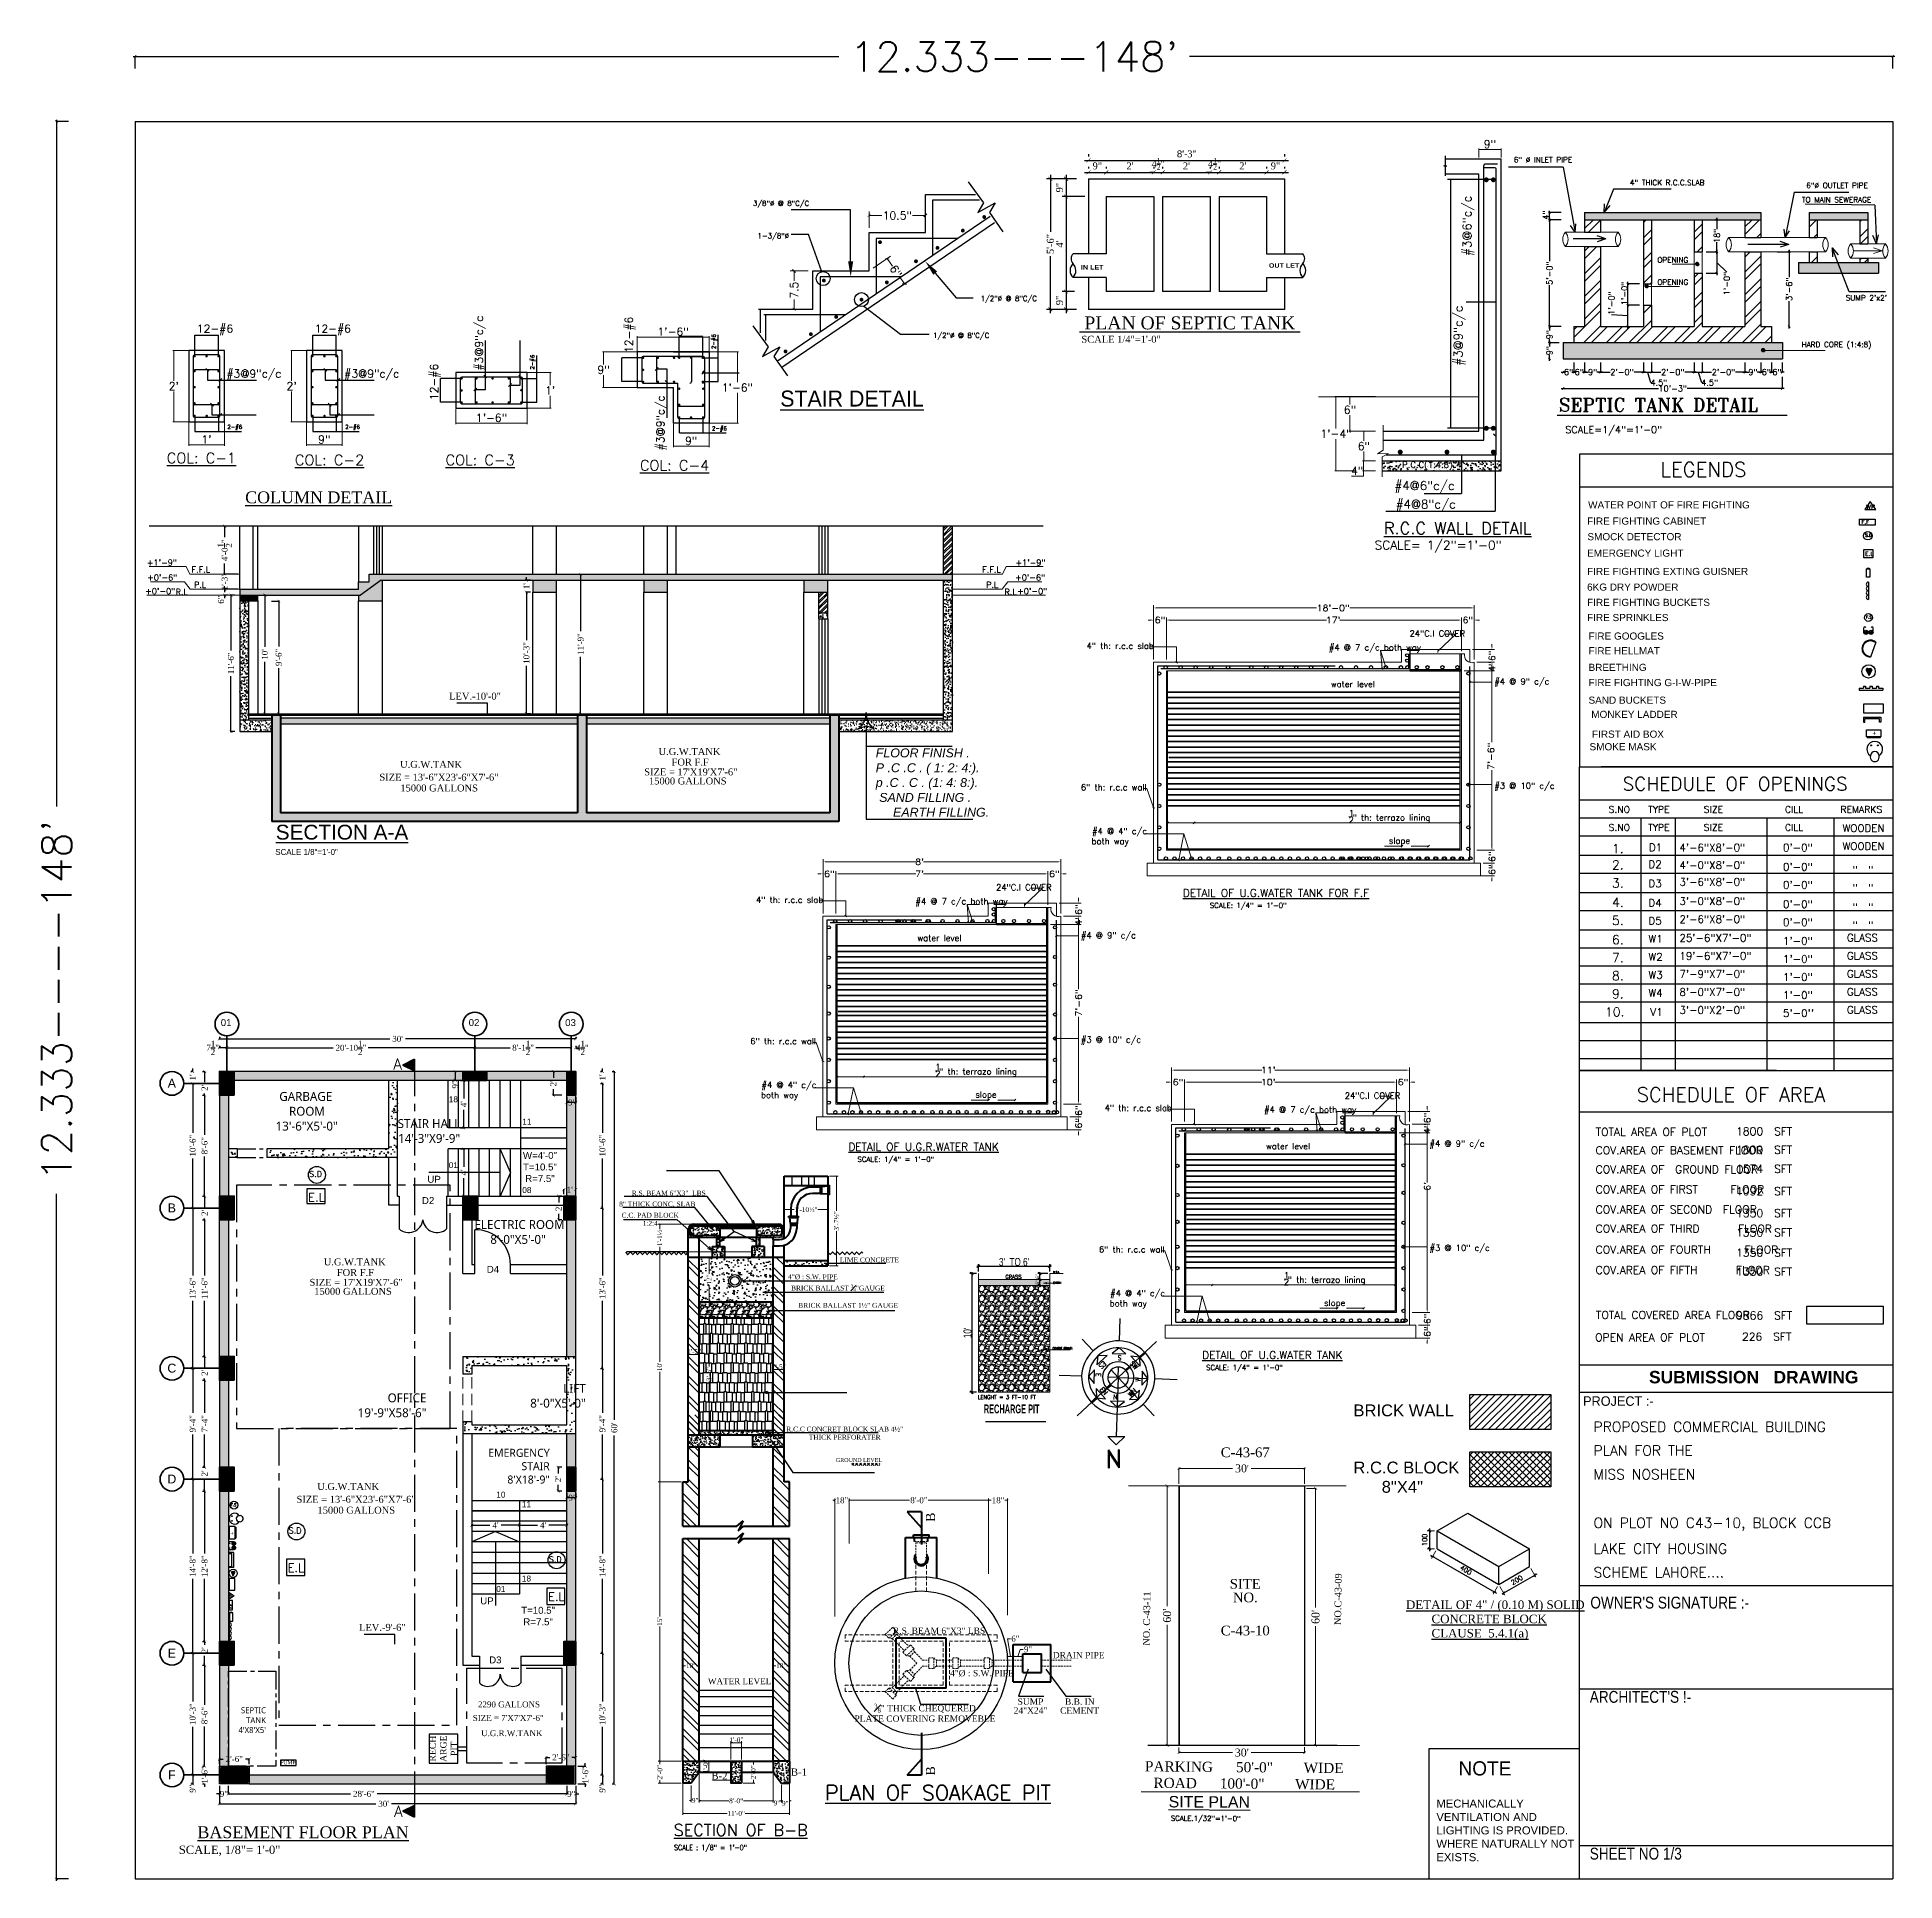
# Model space of a CAD drawing. Header units: inches. Extents: x 137014 to 144844, y -150241 to -148176.
# Drawn here: x 137014 to 138892, y -150241 to -148378 of the extents above; entities that cross this region are included whole.
import ezdxf
from ezdxf.enums import TextEntityAlignment as Align

# ---------------------------------------------------------------- set-up
doc = ezdxf.new("R2010")
doc.units = ezdxf.units.IN
doc.header["$LTSCALE"] = 15
doc.header["$MEASUREMENT"] = 0
doc.header["$PDMODE"] = 2
for name, pattern in [('ACAD_ISO04W100', [30, 24, -3, 0, -3]), ('CENTER', [2, 1.25, -0.25, 0.25, -0.25]), ('DASHEDX2', [1.5, 1, -0.5]), ('HIDDEN', [0.375, 0.25, -0.125])]:
    doc.linetypes.add(name, pattern=pattern)
doc.layers.get('0').update_dxf_attribs({"linetype": 'CONTINUOUS'})
doc.layers.get('Defpoints').update_dxf_attribs({"linetype": 'CONTINUOUS'})
for name, color, linetype in [('1', 7, 'CONTINUOUS'), ('center line', 7, 'ACAD_ISO04W100'), ('COL', 4, 'CONTINUOUS'), ('COLUMN', 4, 'CONTINUOUS'), ('Column Hatch', 32, 'CONTINUOUS'), ('DIM', 255, 'CONTINUOUS'), ('dimenion', 8, 'CONTINUOUS'), ('door', 74, 'CONTINUOUS'), ('doors', 34, 'CONTINUOUS'), ('dooted', 7, 'DASHEDX2'), ('FOOTING', 5, 'CONTINUOUS'), ('HACH', 8, 'CONTINUOUS'), ('HATCH', 252, 'CONTINUOUS'), ('LETTERING', 51, 'CONTINUOUS'), ('REBAR', 6, 'CONTINUOUS'), ('stair', 31, 'CONTINUOUS'), ('TEXT', 2, 'CONTINUOUS'), ('TXT', 3, 'CONTINUOUS'), ('W', 2, 'CONTINUOUS'), ('w text', 96, 'CONTINUOUS'), ('WIN', 4, 'CONTINUOUS'), ('WINDOW', 140, 'CONTINUOUS')]:
    doc.layers.add(name, color=color, linetype=linetype)
for name, color, linetype, lineweight in [('7', 8, 'CONTINUOUS', 9), ('B.WALL', 2, 'CONTINUOUS', 15), ('DIM1', 9, 'CONTINUOUS', 13), ('DiMaNsIoN', 251, 'CONTINUOUS', 5), ('DIMENSION', 251, 'CONTINUOUS', 15), ('dot', 150, 'CONTINUOUS', 35), ('DOTTED', 255, 'HIDDEN', 5), ('H', 8, 'CONTINUOUS', 9), ('SEAL', 5, 'CONTINUOUS', 5), ('SIZE', 7, 'CONTINUOUS', 20), ('stairs', 1, 'CONTINUOUS', 9), ('steel', 6, 'CONTINUOUS', 30), ('tex2', 2, 'CONTINUOUS', 0), ('tEXT .1', 231, 'CONTINUOUS', 5), ('thin', 47, 'CONTINUOUS', 13), ('WALL', 1, 'CONTINUOUS', 30), ('WALLS', 1, 'CONTINUOUS', 50)]:
    doc.layers.add(name, color=color, linetype=linetype, lineweight=lineweight)
doc.styles.add('01', font='arial.ttf', dxfattribs={"height": 5})
doc.styles.add('09 inch', font='arial.ttf', dxfattribs={"height": 9})
doc.styles.add('AR', font='arial.ttf', dxfattribs={"width": 0.7})
doc.styles.add('ARCHIQUIK', font='romans.shx', dxfattribs={"width": 1.1})
doc.styles.add('arial', font='times.ttf')
doc.styles.add('DIM', font='arial.ttf')
doc.styles.add('fine', font='times.ttf', dxfattribs={"height": 4})
doc.styles.add('HALF SCALE', font='romantic.ttf')
doc.styles.add('main', font='', dxfattribs={"height": 24})
doc.styles.add('ROMANS', font='romans.shx')
doc.styles.add('ROMANT', font='romant.shx', dxfattribs={"height": 6})
doc.styles.add('ROMANTIC', font='rom_____.pfb')
doc.styles.add('ROMANTICBOLD', font='romb____.pfb')
doc.styles.add('SIZE', font='comic.ttf', dxfattribs={"height": 6})
doc.styles.get("Standard").update_dxf_attribs({"font": 'romand.shx', "height": 8})
doc.styles.add('STYLE1', font='swisscl.ttf')
doc.styles.add('STYLE2', font='romans.shx', dxfattribs={"width": 0.75})
doc.styles.add('style4', font='arial.ttf')
doc.styles.add('times', font='times.ttf', dxfattribs={"height": 6})
doc.styles.add('TITLE', font='technic_.ttf', dxfattribs={"height": 18})
doc.styles.add('Wasim', font='romantic.ttf')
doc.styles.get('main').set_extended_font_data('Arial Black')
doc.dimstyles.new('AHSAN', dxfattribs={"dimtxt": 8, "dimasz": 2, "dimexe": 0, "dimexo": 0, "dimgap": 0, "dimtad": 0, "dimdec": 4, "dimzin": 0, "dimdsep": 46, "dimlunit": 4, "dimtxsty": 'ROMANS', "dimblk1": 'OBLIQUE', "dimblk2": 'OBLIQUE', "dimsah": 1, "dimcen": 0, "dimdle": 2, "dimclrd": 256, "dimclre": 256, "dimclrt": 5, "dimadec": 0, "dimazin": 0, "dimtfac": 1, "dimtdec": 4, "dimtofl": 0, "dimtmove": 1, "dimatfit": 3, "dimldrblk": 'OBLIQUE', "dimfxl": 12, "dimfxlon": 1, "dimtolj": 1, "dimtzin": 0, "dimarcsym": 0})
doc.dimstyles.new('ARROW', dxfattribs={"dimtxt": 7, "dimasz": 4, "dimexe": 4, "dimexo": 12, "dimgap": 3, "dimtad": 1, "dimdec": 1, "dimlfac": 0.5, "dimzin": 0, "dimdsep": 46, "dimlunit": 4, "dimtxsty": 'arial', "dimblk1": 'ARCHTICK', "dimblk2": 'ARCHTICK', "dimsah": 1, "dimcen": 0.09375, "dimdle": 4, "dimclrd": 8, "dimclre": 8, "dimclrt": 2, "dimadec": 0, "dimazin": 0, "dimtfac": 1, "dimtdec": 1, "dimtix": 1, "dimtmove": 2, "dimatfit": 3, "dimldrblk": 'ARCHTICK', "dimfxl": 4, "dimtolj": 1, "dimtzin": 0, "dimarcsym": 0})
doc.dimstyles.new('B-Sec-Dim', dxfattribs={"dimscale": 0.5, "dimtxt": 3, "dimasz": 1, "dimexe": 2, "dimexo": 2, "dimgap": 1, "dimtad": 1, "dimdec": 3, "dimzin": 3, "dimdsep": 46, "dimlunit": 4, "dimtxsty": 'Wasim', "dimblk": 'OPEN30', "dimcen": 1, "dimclrd": 256, "dimclre": 256, "dimclrt": 256, "dimadec": 0, "dimazin": 0, "dimtfac": 0.7, "dimtdec": 3, "dimtofl": 0, "dimtmove": 1, "dimatfit": 3, "dimldrblk": 'OPEN30', "dimfxl": 1, "dimfrac": 1, "dimtolj": 1, "dimtzin": 3, "dimlwd": -1, "dimlwe": -1, "dimarcsym": 0})
doc.dimstyles.new('gf-dr-win', dxfattribs={"dimtxt": 7, "dimasz": 3, "dimexe": 3, "dimexo": 3, "dimgap": 0.09375, "dimtad": 1, "dimdec": 4, "dimzin": 0, "dimdsep": 46, "dimlunit": 4, "dimtxsty": 'ARCHIQUIK', "dimcen": 0.09375, "dimdle": 4, "dimclrd": 256, "dimclre": 256, "dimclrt": 7, "dimadec": 0, "dimazin": 0, "dimtfac": 1, "dimtdec": 4, "dimtofl": 0, "dimtmove": 2, "dimatfit": 3, "dimfxl": 1, "dimtolj": 1, "dimtzin": 0, "dimarcsym": 0})
doc.dimstyles.new('ISO-25', dxfattribs={"dimscale": 0.7, "dimtxt": 0.2, "dimasz": 0.15, "dimexe": 0.15, "dimexo": 0.1, "dimgap": 0.1, "dimtad": 0, "dimzin": 1, "dimdsep": 46, "dimtxsty": 'Standard', "dimblk": 'OBLIQUE', "dimcen": 0.25, "dimdle": 0.15, "dimclrd": 4, "dimclre": 4, "dimclrt": 7, "dimadec": 0, "dimazin": 0, "dimtfac": 1, "dimtofl": 0, "dimtmove": 1, "dimatfit": 3, "dimldrblk": 'OBLIQUE', "dimfxl": 0.15, "dimtolj": 1, "dimlwe": 13, "dimarcsym": 0})
doc.dimstyles.new('KHATIB', dxfattribs={"dimtxt": 7.5, "dimasz": 3, "dimexe": 3, "dimexo": 3, "dimgap": 1.5, "dimtad": 0, "dimdec": 4, "dimzin": 0, "dimdsep": 46, "dimlunit": 4, "dimtxsty": 'arial', "dimblk": 'DOT', "dimcen": 0.09, "dimclrd": 2, "dimclre": 2, "dimclrt": 6, "dimadec": 0, "dimazin": 0, "dimtfac": 1, "dimtdec": 4, "dimtofl": 0, "dimtmove": 1, "dimatfit": 3, "dimfxl": 1, "dimtolj": 1, "dimtzin": 0, "dimlwd": -1, "dimlwe": -1, "dimarcsym": 0})
doc.dimstyles.new('ms-4', dxfattribs={"dimscale": 96, "dimtxt": 0.0625, "dimasz": 0.03125, "dimexe": 0.03125, "dimexo": 0.03125, "dimgap": 0.02, "dimtad": 0, "dimdec": 1, "dimzin": 0, "dimdsep": 46, "dimlunit": 4, "dimtxsty": 'arial', "dimblk": 'ARCHTICK', "dimcen": 0.09, "dimdle": 0.03125, "dimclrt": 3, "dimadec": 0, "dimazin": 0, "dimtfac": 1, "dimtdec": 1, "dimtofl": 0, "dimtmove": 2, "dimatfit": 3, "dimfxl": 1, "dimtolj": 1, "dimtzin": 0, "dimarcsym": 0})
doc.dimstyles.new('NAUMAN', dxfattribs={"dimtxt": 7, "dimasz": 3, "dimexe": 0.5, "dimexo": 2, "dimgap": 3, "dimtad": 0, "dimdec": 1, "dimzin": 0, "dimdsep": 46, "dimlunit": 4, "dimtxsty": 'times', "dimblk1": 'ARCHTICK', "dimblk2": 'ARCHTICK', "dimsah": 1, "dimcen": 0, "dimdle": 0.5, "dimclrd": 256, "dimclre": 256, "dimclrt": 2, "dimadec": 0, "dimazin": 0, "dimtfac": 1, "dimtdec": 1, "dimtix": 1, "dimtofl": 0, "dimtmove": 1, "dimatfit": 3, "dimldrblk": 'ARCHTICK', "dimfxl": 4, "dimtolj": 1, "dimtzin": 0, "dimarcsym": 0})
doc.dimstyles.new('Other Origional Dim', dxfattribs={"dimscale": 0, "dimtxt": 7, "dimasz": 3, "dimexe": 1.25, "dimexo": 12, "dimgap": 0, "dimtad": 1, "dimdec": 1, "dimzin": 3, "dimdsep": 46, "dimlunit": 4, "dimtxsty": 'DIM', "dimblk": 'ARCHTICK', "dimcen": 2, "dimdle": 1, "dimclrd": 9, "dimclre": 9, "dimclrt": 3, "dimadec": 1, "dimazin": 0, "dimtm": 1e-09, "dimtfac": 1, "dimtdec": 1, "dimtmove": 1, "dimatfit": 3, "dimfxl": 1, "dimfrac": 1, "dimtolj": 1, "dimtzin": 0, "dimlwd": -1, "dimlwe": -1, "dimarcsym": 0})
doc.dimstyles.get("Standard").update_dxf_attribs({"dimtxt": 8, "dimasz": 3, "dimexe": 0, "dimexo": 6, "dimgap": 2, "dimtad": 0, "dimdec": 1, "dimzin": 0, "dimdsep": 46, "dimlunit": 4, "dimtxsty": 'ROMANS', "dimblk1": 'OBLIQUE', "dimblk2": 'OBLIQUE', "dimsah": 1, "dimcen": 0, "dimclrt": 256, "dimadec": 0, "dimazin": 0, "dimtm": 1e-09, "dimtfac": 1, "dimtdec": 1, "dimtofl": 0, "dimtmove": 1, "dimatfit": 0, "dimldrblk": 'OBLIQUE', "dimfxl": 12, "dimtolj": 1, "dimtzin": 0, "dimarcsym": 0})
doc.dimstyles.new('STANDARD$0', dxfattribs={"dimtxt": 2, "dimasz": 0.5, "dimexe": 1, "dimexo": 0.5, "dimgap": 0.6, "dimtad": 1, "dimtih": 1, "dimtoh": 1, "dimdec": 3, "dimzin": 0, "dimdsep": 46, "dimlunit": 4, "dimtxsty": 'Standard', "dimcen": 0.5, "dimdle": 1, "dimclrd": 8, "dimclre": 2, "dimclrt": 3, "dimadec": 0, "dimazin": 0, "dimtfac": 0.5, "dimtdec": 3, "dimtofl": 0, "dimtmove": 0, "dimatfit": 3, "dimldrblk": 'ARCHTICK', "dimtolj": 1, "dimtzin": 0, "dimlwd": 5, "dimlwe": 5, "dimarcsym": 0})
doc.dimstyles.new('STYLUS', dxfattribs={"dimscale": 0, "dimtxt": 5, "dimasz": 3, "dimexe": 2, "dimexo": 2, "dimgap": 0.09, "dimtad": 1, "dimdec": 1, "dimzin": 0, "dimdsep": 46, "dimlunit": 4, "dimtxsty": 'STYLE1', "dimblk": 'OBLIQUE', "dimcen": 0.09, "dimdle": 1.5, "dimclrd": 256, "dimclre": 256, "dimclrt": 5, "dimadec": 0, "dimazin": 0, "dimtfac": 1, "dimtdec": 1, "dimtix": 1, "dimtmove": 2, "dimatfit": 3, "dimldrblk": 'OBLIQUE', "dimfxl": 2, "dimtolj": 1, "dimtzin": 0, "dimarcsym": 0})
doc.dimstyles.new('Wor-Dim', dxfattribs={"dimtxt": 9, "dimasz": 5, "dimexe": 2, "dimexo": 4, "dimgap": 1, "dimtad": 0, "dimdec": 1, "dimzin": 0, "dimdsep": 46, "dimlunit": 4, "dimtxsty": 'HALF SCALE', "dimblk": 'ARCHTICK', "dimcen": 0, "dimdle": 1, "dimclrd": 8, "dimclre": 8, "dimclrt": 3, "dimadec": 0, "dimazin": 0, "dimtfac": 0.5, "dimtdec": 1, "dimtmove": 1, "dimatfit": 3, "dimfxl": 4, "dimfrac": 1, "dimtolj": 1, "dimtzin": 0, "dimarcsym": 0})
pattern_1 = [(140, (336076.557, -92961.6416), (0.7231947, 8.266153), [0.864347, -9.507814]), (85, (336076.557, -92961.642), (-8.668731, -1.599057), [0.6914774, -7.606251]), (190.4514, (336076.617, -92960.953), (-7.945531, 6.6671025), [0.7345817, -8.0803985]), (136.1842, (336074.252, -92961.642), (1.907544, 12.299551), [1.29652, -14.261721]), (186.6356, (336074.411, -92960.617), (-11.226341, 10.771635), [1.101873, -12.120596]), (81.1842, (336074.252, -92961.642), (-11.22635, 10.771627), [1.037216, -11.409377]), (111, (336074.8283, -92960.489), (4.640031, 6.8791287), [0.864347, -9.507814]), (56, (336074.828, -92960.489), (-8.357081, 2.8041175), [0.6914774, -7.606251]), (161.4514, (336075.215, -92959.916), (-3.7170424, 9.683249), [0.7345817, -8.0803985]), (127.5, (336076.557, -92961.6416), (-3.83647615, 0.14013775), [0, -7.5140542, 0, -7.7214974, 0, -7.6350627]), (97.5, (336076.557, -92961.6416), (-4.5454463, 3.0317772), [0, -4.402406, 0, -7.3411848, 0, -2.9099673]), (57.5, (336076.557, -92964.2116), (0.2599364, 6.1521023), [0, -2.8811557, 0, -8.989206, 0, -11.9279848]), (47.5, (336076.557, -92965.364), (-1.1536722, 6.7210007), [0, -3.7455025, 0, -5.9697547, 0, -8.470598])]
pattern_2 = [(230, (336076.557, -93281.618), (-16.532306, 1.44639), [1.728693, -19.015628]), (175, (336076.557, -93281.618), (3.198114, -17.337461), [1.382955, -15.212502]), (280.4514, (336075.18, -93281.497), (-13.334205, -15.891062), [1.469163, -16.160797]), (226.1842, (336076.557, -93286.228), (-24.5991, 3.81509), [2.59304, -28.52344]), (276.6356, (336074.507, -93285.91), (-21.54327, -22.45268), [2.203745, -24.24119]), (171.1842, (336076.557, -93286.228), (-21.543253, -22.4527), [2.07443, -22.818753]), (201, (336074.252, -93285.075), (-13.758257, 9.280062), [1.728693, -19.015628]), (146, (336074.252, -93285.075), (-5.608235, -16.714162), [1.382955, -15.212502]), (251.4514, (336073.106, -93284.302), (-19.366498, -7.434085), [1.469163, -16.160797]), (217.5, (336076.557, -93281.618), (-0.2802755, -7.6729523), [0, -15.028108, 0, -15.442995, 0, -15.2701254]), (187.5, (336076.557, -93281.618), (-6.0635545, -9.0908925), [0, -8.804812, 0, -14.6823697, 0, -5.8199346]), (147.5, (336081.697, -93281.618), (-12.3042046, 0.5198728), [0, -5.7623115, 0, -17.978412, 0, -23.8559695]), (137.5, (336084.002, -93281.618), (-13.442001, -2.307344), [0, -7.491005, 0, -11.939509, 0, -16.941196])]
pattern_3 = [(135, (336076.557, -93286.228), (-12.223709, -12.223709), []), (135, (336076.557, -93278.079), (-12.223709, -12.223709), [])]
pattern_4 = [(230, (354495.7165, -25842.289), (-8.2661532, 0.7231947), [0.8643467, -9.507814]), (175, (354495.7165, -25842.289), (1.5990568, -8.6687307), [0.6914774, -7.6062512]), (280.4514, (354495.028, -25842.229), (-6.6671025, -7.9455308), [0.7345817, -8.0803985]), (226.1842, (354495.717, -25844.594), (-12.2995507, 1.9075442), [1.29652, -14.261721]), (276.6356, (354494.692, -25844.435), (-10.7716353, -11.2263412), [1.1018725, -12.1205958]), (171.1842, (354495.717, -25844.594), (-10.7716265, -11.2263496), [1.037216, -11.4093767]), (201, (354494.564, -25844.0176), (-6.8791287, 4.6400309), [0.8643467, -9.507814]), (146, (354494.564, -25844.018), (-2.8041175, -8.3570809), [0.6914774, -7.6062512]), (251.4514, (354493.991, -25843.631), (-9.683249, -3.7170424), [0.7345817, -8.0803985]), (217.5, (354495.7165, -25842.289), (-0.14013775, -3.83647615), [0, -7.51405417, 0, -7.7214974, 0, -7.6350627]), (187.5, (354495.7165, -25842.289), (-3.03177723, -4.54544627), [0, -4.40240597, 0, -7.34118483, 0, -2.9099673]), (147.5, (354498.2865, -25842.289), (-6.1521023, 0.2599364), [0, -2.88115574, 0, -8.9892059, 0, -11.92798477]), (137.5, (354499.439, -25842.289), (-6.7210007, -1.1536722), [0, -3.74550246, 0, -5.9697547, 0, -8.4705979])]
pattern_5 = [(230, (336076.557, -93286.228), (-8.266153, 0.7231947), [0.864347, -9.507814]), (175, (336076.557, -93286.228), (1.599057, -8.668731), [0.6914774, -7.606251]), (280.4514, (336075.868, -93286.1675), (-6.6671025, -7.945531), [0.7345817, -8.0803985]), (226.1842, (336076.557, -93288.533), (-12.299551, 1.907544), [1.29652, -14.261721]), (276.6356, (336075.532, -93288.374), (-10.771635, -11.226341), [1.101873, -12.120596]), (171.1842, (336076.557, -93288.533), (-10.771627, -11.22635), [1.037216, -11.409377]), (201, (336075.4046, -93287.9564), (-6.8791287, 4.640031), [0.864347, -9.507814]), (146, (336075.4046, -93287.9564), (-2.8041175, -8.357081), [0.6914774, -7.606251]), (251.4514, (336074.831, -93287.57), (-9.683249, -3.7170424), [0.7345817, -8.0803985]), (217.5, (336076.557, -93286.2277), (-0.14013775, -3.83647615), [0, -7.5140542, 0, -7.7214974, 0, -7.6350627]), (187.5, (336076.557, -93286.2277), (-3.0317772, -4.5454463), [0, -4.402406, 0, -7.3411848, 0, -2.9099673]), (147.5, (336079.127, -93286.2277), (-6.1521023, 0.2599364), [0, -2.8811557, 0, -8.989206, 0, -11.9279848]), (137.5, (336080.2795, -93286.228), (-6.7210007, -1.1536722), [0, -3.7455025, 0, -5.9697547, 0, -8.470598])]
pattern_6 = [(230, (358458.334, -9763.662), (-8.2661532, 0.7231947), [0.8643467, -9.5078139]), (175, (358458.334, -9763.662), (1.5990568, -8.6687307), [0.6914774, -7.6062512]), (280.4514, (358457.645, -9763.602), (-6.6671025, -7.9455308), [0.7345817, -8.0803985]), (226.1842, (358458.334, -9765.967), (-12.2995507, 1.9075442), [1.29652, -14.261721]), (276.6356, (358457.309, -9765.808), (-10.7716353, -11.2263412), [1.1018725, -12.1205958]), (171.1842, (358458.334, -9765.967), (-10.7716265, -11.2263496), [1.037216, -11.4093767]), (201, (358457.1814, -9765.3907), (-6.8791287, 4.6400309), [0.8643467, -9.5078139]), (146, (358457.181, -9765.391), (-2.8041175, -8.3570809), [0.6914774, -7.6062512]), (251.4514, (358456.608, -9765.004), (-9.683249, -3.7170424), [0.7345817, -8.0803985]), (217.5, (358458.3338, -9763.662), (-0.14013775, -3.83647615), [0, -7.51405417, 0, -7.72149738, 0, -7.6350627]), (187.5, (358458.334, -9763.662), (-3.03177723, -4.54544627), [0, -4.40240597, 0, -7.34118483, 0, -2.9099673]), (147.5, (358460.9038, -9763.662), (-6.1521023, 0.25993639), [0, -2.88115574, 0, -8.9892059, 0, -11.92798477]), (137.5, (358462.0563, -9763.662), (-6.7210007, -1.15367218), [0, -3.74550246, 0, -5.9697547, 0, -8.47059788])]
pattern_7 = [(50, (0, 0), (14.34520365, -1.2550427), [1.5, -16.5]), (355, (0, 0), (-2.7750267, 15.0438427), [1.2, -13.2]), (100.4514445, (1.195, -0.105), (11.5701769, 13.7887998), [1.2748038, -14.0228422]), (46.1842, (0, 4), (21.3448266, -3.3103856), [2.25, -24.75]), (96.635635, (1.779, 3.724), (18.693239, 19.482372), [1.9122068, -21.0342752]), (351.184164, (0, 4), (18.693239, 19.482372), [1.8, -19.8]), (21, (2, 3), (11.93814104, -8.0523778), [1.5, -16.5]), (326, (2, 3), (4.8663066, 14.5030009), [1.2, -13.2]), (71.451445, (2.995, 2.329), (16.8044475, 6.4506231), [1.2748038, -14.0228422]), (37.5, (0, 0), (0.2431971, 6.65787708), [0, -13.04, 0, -13.4, 0, -13.25]), (7.5, (0, 0), (5.26139075, 7.88823424), [0, -7.64, 0, -12.74, 0, -5.05]), (327.5, (-4.46, 0), (10.67644872, -0.45109743), [0, -5, 0, -15.6, 0, -20.7]), (317.5, (-6.46, 0), (11.6637234, 2.00209965), [0, -6.5, 0, -10.36, 0, -14.7])]
pattern_8 = [(50, (-6907.0363, 4121.351), (7.17260183, -0.62752135), [0.75, -8.25]), (355, (-6907.036, 4121.351), (-1.38751334, 7.52192134), [0.6, -6.6]), (100.4514445, (-6906.4386, 4121.299), (5.78508847, 6.8943999), [0.63740192, -7.01142112]), (46.1842, (-6907.036, 4123.351), (10.6724133, -1.6551928), [1.125, -12.375]), (96.6356355, (-6906.147, 4123.213), (9.34661946, 9.741186), [0.9561034, -10.5171376]), (351.184164, (-6907.036, 4123.351), (9.34661945, 9.741186), [0.9, -9.9]), (21, (-6906.0363, 4122.851), (5.96907052, -4.0261889), [0.75, -8.25]), (326, (-6906.036, 4122.851), (2.43315332, 7.25150045), [0.6, -6.6]), (71.4514447, (-6905.539, 4122.5155), (8.40222377, 3.22531153), [0.6374019, -7.01142112]), (37.5, (-6907.0363, 4121.351), (0.121598553, 3.328938538), [0, -6.52, 0, -6.7, 0, -6.625]), (7.5, (-6907.0363, 4121.351), (2.630695374, 3.94411712), [0, -3.82, 0, -6.37, 0, -2.525]), (327.5, (-6909.2663, 4121.351), (5.338224362, -0.225548717), [0, -2.5, 0, -7.8, 0, -10.35]), (317.5, (-6910.2663, 4121.351), (5.83186169, 1.00104982), [0, -3.25, 0, -5.18, 0, -7.35])]

msp = doc.modelspace()

# ---------------------------------------------------------------- texts
at = {"linetype": 'Continuous', "style": 'ROMANTIC'}
msp.add_text('NOTE', height=14.364, dxfattribs=at).set_placement((138450.62511, -150134.59187))
at = {"ltscale": 0.22}
for s, insert, char_height, width, attachment_point in [('WP', (138862.62554, -148850.25905), 4.613902, 9.1664207, 1), ('F.F', (138857.9553, -148865.92167), 3.785766, 3.2286369, 1), ('S.D', (138861.63327, -148879.63662), 2.95763, 2.8012964, 1), ('E.L', (138861.39519, -148897.80344), 4.258987, 13.1486026, 1), ('S.D', (137302.2252, -149523.73583), 5.915259, 5.6025929, 3), ('E.L', (137305.08988, -149545.93089), 8.517973, 26.2972052, 3), ('S.D', (137281.55455, -149884.12816), 5.915259, 5.6025929, 3), ('E.L', (137284.25399, -149920.46179), 8.517973, 26.2972052, 3), ('S.D', (137544.40046, -149913.1632), 5.915259, 5.6025929, 3), ('E.L', (137547.47042, -149949.49683), 8.517973, 26.2972052, 3)]:
    msp.add_mtext(s, dxfattribs=dict(at, insert=insert, char_height=char_height, width=width, attachment_point=attachment_point))
at = {"color": 13, "ltscale": 0.22, "char_height": 2.723948, "width": 2.5799671}
for insert, attachment_point in [((138862.46667, -148962.48882), 1), ((137215.67854, -149859.58997), 3)]:
    msp.add_mtext('F.S', dxfattribs=dict(at, insert=insert, attachment_point=attachment_point))
at = {"ltscale": 0.22, "insert": (138868.91453, -149079.00513), "char_height": 4.3583175, "width": 5.7334957, "attachment_point": 1, "style": '01'}
msp.add_mtext('{\\fTimes New Roman|b1|i0|c0|p18;+}', dxfattribs=at)
at = {"ltscale": 0.22, "insert": (137209.49951, -149888.11921), "char_height": 3.7664472, "width": 4.9548728, "attachment_point": 7, "rotation": 270, "style": '01'}
msp.add_mtext('{\\fTimes New Roman|b1|i0|c0|p18;+}', dxfattribs=at)
at = {"ltscale": 0.22, "attachment_point": 7, "rotation": 90}
for s, insert, char_height, width in [('WP', (137211.32098, -149955.45834), 2.791126, 5.5451187), ('F.F', (137211.3856, -149965.85167), 2.290155, 1.9531261)]:
    msp.add_mtext(s, dxfattribs=dict(at, insert=insert, char_height=char_height, width=width))
at = {"color": 1, "ltscale": 30, "insert": (138428.28565, -150158.92896), "char_height": 8.1225, "width": 145.7400099, "attachment_point": 1, "style": '09 inch'}
msp.add_mtext('MECHANICALLY VENTILATION AND LIGHTING IS PROVIDED. WHERE NATURALLY NOT EXISTS.', dxfattribs=at)
at = {"layer": 'doors', "ltscale": 22.5, "style": 'ROMANT', "width": 0.75}
for s, height, rotation, p in [('ES ', 5.012393, 223.14902528, (138091.8191, -149715.36057)), ('S', 5.01239, 178.14902528, (138110.2754, -149709.95846)), ('E', 5.01239, 268.14902528, (138084.32391, -149727.83344)), ('SW ', 5.012393, 313.14902528, (138118.11237, -149718.71596)), ('W', 5.01239, 88.14902528, (138129.17827, -149736.6989)), ('EN', 5.012393, 313.14902528, (138087.85044, -149744.91207)), ('N', 5.01239, 358.14902528, (138101.6069, -149754.54294)), ('WN', 5.012393, 43.14902528, (138119.49802, -149752.33678))]:
    msp.add_text(s, height=height, rotation=rotation, dxfattribs=at).set_placement(p)
at = {"layer": 'LETTERING', "linetype": 'Continuous', "style": 'ROMANS'}
for s, height, p in [('S.NO', 6.836073, (138602.20167, -149161.65512)), ('TYPE ', 6.836073, (138642.24882, -149161.65512)), ('SIZE ', 6.836073, (138698.39971, -149161.65512)), ('CILL', 6.836073, (138780.4747, -149161.65512)), ('REMARKS', 6.836073, (138836.55195, -149161.65512)), ('S.NO', 6.836073, (138602.20167, -149179.88465)), ('TYPE ', 6.836073, (138642.24882, -149179.88465)), ('SIZE ', 6.836073, (138698.39971, -149179.88465)), ('CILL', 6.836073, (138780.4747, -149179.88465)), ('WOODEN', 7.595636, (138838.73146, -149180.9154)), (' 1.', 9.114764, (138599.51745, -149202.28833)), ('D1', 7.595636, (138642.98188, -149200.42002)), ('4\'-6"X8\'-0"', 7.5956365, (138673.82191, -149200.63289)), ('0\'-0"', 7.595636, (138778.54166, -149200.63289)), ('WOODEN', 7.595636, (138838.73146, -149199.14493)), (' 2.', 9.114764, (138599.51745, -149218.85356)), ('D2', 7.595636, (138642.56164, -149217.49204)), ('4\'-0"X8\'-0"', 7.5956365, (138673.87257, -149218.40204)), ('3\'-6"X8\'-0"', 7.5956365, (138673.87257, -149235.30113)), ('0\'-0"', 7.595636, (138778.54166, -149220.1316)), ('"  "', 7.595636, (138848.89592, -149223.03089)), (' 3.', 9.114764, (138599.51745, -149237.25555)), ('D3', 7.595636, (138642.56164, -149236.91453)), ('0\'-0"', 7.595636, (138778.54166, -149238.36113)), ('"  "', 7.595636, (138848.89592, -149241.26042)), (' 4.', 9.114764, (138599.51745, -149256.75426)), ('D4', 7.595636, (138642.56164, -149256.41324)), ('3\'-0"X8\'-0"', 7.5956365, (138673.87257, -149254.79984)), ('0\'-0"', 7.595636, (138778.54166, -149257.85984)), ('"  "', 7.595636, (138848.89592, -149260.75913)), (' 5.', 9.114764, (138599.51745, -149274.98379)), ('D5', 7.595636, (138642.56164, -149274.64277)), ('2\'-6"X8\'-0"', 7.5956365, (138673.87257, -149273.02937)), ('0\'-0"', 7.595636, (138778.54166, -149276.08937)), ('GLASS', 7.595636, (138843.0888, -149291.69044)), ('"  "', 7.595636, (138848.89592, -149278.98866)), (' 6.', 9.114764, (138599.51745, -149294.4825)), ('W1', 7.595636, (138642.56164, -149292.81104)), ('25\'-6"X7\'-0"', 7.5956365, (138673.87257, -149291.89349)), ('19\'-6"X7\'-0"', 7.5956365, (138673.87257, -149310.12301)), ('1\'-0"', 7.595636, (138778.54166, -149294.95349)), ('GLASS', 7.595636, (138843.0888, -149309.91997)), (' 7.', 9.114764, (138599.51745, -149312.71202)), ('W2', 7.595636, (138642.56164, -149311.04057)), ('7\'-9"X7\'-0"', 7.5956365, (138673.87257, -149328.35254)), ('1\'-0"', 7.595636, (138778.54166, -149313.18302)), ('GLASS', 7.595636, (138843.0888, -149328.1495)), (' 8.', 9.114764, (138599.51745, -149330.94155)), (' 9.', 9.114764, (138599.51745, -149349.17108)), ('W3', 7.595636, (138642.56164, -149329.2701)), ('W4', 7.595636, (138642.56164, -149347.49963)), ('8\'-0"X7\'-0"', 7.5956365, (138673.87257, -149346.58207)), ('1\'-0"', 7.595636, (138778.54166, -149331.41254)), ('GLASS', 7.595636, (138843.0888, -149346.37903)), (' 10.', 9.114764, (138592.45741, -149367.40061)), ('3\'-0"X2\'-0"', 7.5956365, (138673.87257, -149364.8116)), ('1\'-0"', 7.595636, (138778.54166, -149349.64207)), ('GLASS', 7.595636, (138843.0888, -149364.60855)), ('V1', 7.595636, (138644.45459, -149366.81742)), ("5'-0''", 7.595636, (138778.54166, -149367.8716)), ('TOTAL AREA OF PLOT', 7.9851072, (138589.17425, -149488.14961)), ('                                       1800  SFT', 7.9851072, (138498.96417, -149487.64838)), ('COV.AREA OF BASEMENT FLOOR', 7.9851072, (138589.17425, -149506.7202)), ('                                       1800  SFT', 7.9851072, (138498.96417, -149506.21898)), ('COV.AREA OF  GROUND FLOOR', 7.9851072, (138589.17425, -149526.03294)), ('                                       1574  SFT', 7.9851072, (138498.96417, -149525.53172)), ('COV.AREA OF FIRST    FLOOR', 7.9851072, (138589.17425, -149546.31129)), ('                                       1092  SFT', 7.9851072, (138498.96417, -149548.08346)), ('COV.AREA OF SECOND  FLOOR', 7.9851072, (138589.17425, -149566.58971)), ('                                       1350  SFT', 7.9851072, (138498.96417, -149570.20942)), ('COV.AREA OF THIRD     FLOOR', 7.9851072, (138589.17425, -149585.90245)), ('                                       1350  SFT', 7.9851072, (138498.96417, -149589.78284)), ('COV.AREA OF FOURTH    FLOOR', 7.9851072, (138589.17425, -149607.14641)), ('                                       1350  SFT', 7.9851072, (138498.96417, -149610.20697)), ('COV.AREA OF FIFTH     FLOOR', 7.9851072, (138589.17425, -149627.79331)), ('                                       1350  SFT', 7.9851072, (138498.96417, -149629.35461)), ('TOTAL COVERED AREA FLOOR', 7.9851072, (138589.49484, -149673.22183)), ('                                       9866  SFT', 7.9851072, (138498.96417, -149673.65942)), ('OPEN AREA OF PLOT', 7.9851072, (138588.6211, -149695.80858)), ('                                        226  SFT', 7.9851072, (138498.96417, -149695.0401))]:
    msp.add_text(s, height=height, dxfattribs=at).set_placement(p)
at = {"layer": 'LETTERING', "style": 'TITLE'}
for s, p in [("OWNER'S SIGNATURE :-", (138583.84904, -149965.85294)), ("ARCHITECT'S !-", (138583.23167, -150061.11726)), ('SHEET NO 1/3', (138583.23167, -150219.58628))]:
    msp.add_text(s, height=11.9776608, dxfattribs=at).set_placement(p)
at = {"layer": 'LETTERING', "linetype": 'Continuous', "insert": (138643.12442, -149725.70417), "char_height": 12.5640419, "width": 342.5310879, "attachment_point": 1}
msp.add_mtext('{\\fArial|b1|i0|c0|p34;SUBMISSION   DRAWING}', dxfattribs=at)
at = {"layer": 'SEAL'}
for s, p in [('PROPOSED COMMERCIAL BUILDING ', (138587.05324, -149787.33944)), ('PLAN FOR THE', (138587.05324, -149811.33944)), ('MISS NOSHEEN', (138587.05324, -149835.33944)), ('ON PLOT NO C43-10, BLOCK CCB ', (138587.05689, -149884.30305)), ('LAKE CITY HOUSING', (138587.05689, -149910.47025)), ('SCHEME LAHORE....', (138587.05689, -149934.47025))]:
    msp.add_text(s, height=10.2603417, dxfattribs=at).set_placement(p)
at = {"layer": 'SIZE', "linetype": 'Continuous', "style": 'ROMANS'}
for s, height, p in [('LEGENDS', 14.58, (138654.66389, -148821.98026)), ('SCHEDULE OF OPENINGS', 13.6721456, (138616.4526, -149139.19001)), ('SCHEDULE OF AREA', 14.3731929, (138630.79331, -149453.64354))]:
    msp.add_text(s, height=height, dxfattribs=at).set_placement(p)
at = {"layer": 'SIZE', "style": 'SIZE'}
msp.add_text('PROJECT :-', height=9.582129, dxfattribs=at).set_placement((138576.52184, -149760.98819))
at = {"layer": 'tex2', "style": 'SIZE'}
msp.add_text('SCALE 1/8"=1\'-0"', height=6, dxfattribs=at).set_placement((137286.64853, -149201.08029), align=Align.MIDDLE)
at = {"layer": 'tex2', "attachment_point": 5, "style": 'arial'}
for s, insert, char_height, width in [('\\A1;LEV.-10\'-0"', (137456.8726, -149043.81095), 7, 50.6877803), ('{\\fArial|b0|i0|c0|p34;18}', (137434.96246, -149451.19347), 6, 31.2334731), ('{\\fArial|b0|i0|c0|p34;11}', (137509.27236, -149473.77541), 6, 31.2334731), ('{\\fArial|b0|i0|c0|p34;01}', (137434.96246, -149517.77111), 6, 31.2334731), ('{\\fArial|b0|i0|c0|p34;08}', (137509.27236, -149542.93143), 6, 31.2334731), ('{\\fArial|b0|i0|c0|p34;10}', (137482.96246, -149850.79145), 6, 31.2334731), ('{\\fArial|b0|i0|c0|p34;11}', (137508.81672, -149860.56548), 6, 31.2334731), ('{\\fArial|b0|i0|c0|p34;18}', (137508.81672, -149935.59003), 6, 31.2334731), ('{\\fArial|b0|i0|c0|p34;01}', (137482.96246, -149946.1086), 6, 31.2334731), ('\\A1;LEV.-9\'-6"', (137363.17326, -149984.94236), 7, 50.6877803)]:
    msp.add_mtext(s, dxfattribs=dict(at, insert=insert, char_height=char_height, width=width))
at = {"layer": 'tex2', "ltscale": 3, "char_height": 7, "width": 183.225964, "attachment_point": 5, "style": 'times'}
for s, insert in [('\\A1;U.G.W.TANK', (137673.5631, -149099.79523)), ('\\A1;U.G.W.TANK', (137412.40201, -149112.74644)), ('\\A1;FOR F.F', (137674.28464, -149110.47624)), ('\\A1;SIZE = 13\'-6"X23\'-6"X7\'-6"', (137420.41275, -149125.68394)), ('\\A1;15000 GALLONS', (137420.61249, -149136.61472)), ('\\A1;SIZE = 17\'X19\'X7\'-6"', (137674.94938, -149120.35035)), ('\\A1;15000 GALLONS', (137671.83215, -149129.51383))]:
    msp.add_mtext(s, dxfattribs=dict(at, insert=insert))
at = {"layer": 'tex2', "lineweight": -2, "insert": (137389.40497, -149173.71005), "char_height": 15, "width": 209.0612881, "attachment_point": 3, "style": 'SIZE'}
msp.add_mtext('{\\fArial|b0|i0|c0|p34;\\LSECTION A-A}', dxfattribs=at)
at = {"layer": 'tex2', "attachment_point": 5, "style": 'arial'}
for s, insert, char_height in [('{\\fArial|b0|i0|c0|p34;01}', (137205.3832, -149373.69925), 7), ('{\\fArial|b0|i0|c0|p34;02}', (137455.8832, -149373.69925), 7), ('{\\fArial|b0|i0|c0|p34;03}', (137553.3832, -149373.69925), 7), ('{\\fArial|b0|i0|c0|p34;A}', (137150.50911, -149434.96339), 9), ('{\\fArial|b0|i0|c0|p34;W=4\'-0"\\PT=10.5"\\PR=7.5"}', (137522.47274, -149519.64769), 7), ('{\\fArial|b0|i0|c0|p34;UP}', (137415.52552, -149532.08233), 7), ('{\\fArial|b0|i0|c0|p34;B}', (137150.50911, -149560.96339), 9), ('{\\fArial|b0|i0|c0|p34;D2}', (137409.46457, -149553.51638), 7), ('{\\fArial|b0|i0|c0|p34;D4}', (137474.99197, -149623.02994), 7), ('{\\fArial|b0|i0|c0|p34;C}', (137150.50911, -149722.96339), 9), ('{\\fArial|b0|i0|c0|p34;D}', (137150.50911, -149834.96339), 9), ('{\\fArial|b0|i0|c0|p34;UP}', (137468.90093, -149958.14023), 7), ('{\\fArial|b0|i0|c0|p34;T=10.5"\\PR=7.5"}', (137520.6122, -149973.52311), 7), ('{\\fArial|b0|i0|c0|p34;E}', (137150.50911, -150010.96339), 9), ('{\\fArial|b0|i0|c0|p34;D3}', (137477.40374, -150017.83131), 7), ('{\\fArial|b0|i0|c0|p34;F}', (137150.50911, -150133.96339), 9)]:
    msp.add_mtext(s, dxfattribs=dict(at, insert=insert, char_height=char_height))
at = {"layer": 'TEXT'}
for s, height, p in [('#3@9"c/c', 8, (137464.88866, -148714.6875)), ('12-#6', 8, (137616.28125, -148696.92894)), ('2-#6', 4, (137700.05112, -148692.76539)), ('2-#6', 4, (137516.7639, -148713.6249)), ('12-#6', 8, (137419.48049, -148744.56195)), ('#3@9"c/c', 8, (137648.17588, -148795.32086))]:
    msp.add_text(s, height=height, rotation=90, dxfattribs=at).set_placement(p)
for s, height, p in [('12-#6', 8, (137175.7773, -148676.34058)), ('12-#6', 8, (137294.79933, -148676.34058)), ('#3@9"c/c', 8, (137205.65175, -148721.74874)), ('#3@9"c/c', 8, (137324.67378, -148721.74874)), ('2-#6', 4, (137206.71434, -148773.62398)), ('2-#6', 4, (137325.73638, -148773.62398)), ('2-#6', 4, (137696.38623, -148775.10827)), ('N', 18, (138093.80668, -149823.53529))]:
    msp.add_text(s, height=height, dxfattribs=at).set_placement(p)
at = {"layer": 'TEXT', "color": 6}
for s, p in [('%%UCOL: C-1', (137145.47805, -148808.36545)), ('%%UCOL: C-2', (137274.9203, -148810.35987)), ('%%UCOL: C-3', (137427.12301, -148810.35987)), ('%%UCOL: C-4', (137623.56673, -148815.82783))]:
    msp.add_text(s, height=10.6666667, dxfattribs=at).set_placement(p)
at = {"layer": 'TEXT'}
for s, height, style, p in [('WATER POINT OF FIRE FIGHTING', 7.2080589, '01', (138581.58451, -148854.01217)), ('FIRE FIGHTING CABINET ', 7.2080589, '01', (138580.54297, -148870.379)), ('SMOCK DETECTOR', 7.2080589, '01', (138580.87403, -148886.15473)), ('EMERGENCY LIGHT', 7.2080589, '01', (138580.54297, -148902.76611)), ('FIRE FIGHTING EXTING GUISNER ', 7.2080589, '01', (138580.54297, -148921.30618)), ('6KG DRY POWDER', 7.2080589, '01', (138580.54297, -148937.10459)), ('FIRE FIGHTING BUCKETS', 7.2080589, '01', (138580.54297, -148952.56967)), ('FIRE SPRINKLES', 7.2080589, '01', (138580.54297, -148967.90055)), ('FIRE GOOGLES', 7.2080589, '01', (138581.98135, -148986.59167)), ('FIRE HELLMAT', 7.2080589, '01', (138581.98135, -149001.43186)), ('BREETHING', 7.208059, '01', (138581.98135, -149018.24189)), ('FIRE FIGHTING G-I-W-PIPE ', 7.2080589, '01', (138581.98135, -149033.59923)), ('SAND BUCKETS', 7.2080589, '01', (138581.98135, -149051.38476)), (' MONKEY LADDER', 7.2080589, '01', (138581.98135, -149065.74783)), ('SMOKE MASK', 7.208059, '01', (138583.02913, -149098.43235)), ('FIRST AID BOX', 7.2080589, '01', (138585.4886, -149085.72422)), ('A', 11.088, 'ROMANS', (137374.34773, -149421.16805)), ('BRICK WALL', 12, 'style4', (138344.42782, -149771.59191)), ('R.C.C BLOCK', 12, 'style4', (138344.42782, -149829.37209)), ('8"X4"', 12, 'style4', (138373.00287, -149848.85291)), ('A', 11.088, 'ROMANS', (137375.16361, -150176.22637))]:
    msp.add_text(s, height=height, dxfattribs=dict(at, style=style)).set_placement(p)
at = {"layer": 'TEXT', "ltscale": 5, "char_height": 6, "style": 'ROMANS'}
for s, insert, width, attachment_point in [('+1\'-9"', (137155.61658, -148908.76018), 38.5508537, 6), ('+1\'-9"', (138002.9313, -148908.76018), 38.5508537, 4), ('+0\'-6"', (137156.00406, -148923.8781), 9.6104402, 6), ('F.F.L', (137189.18585, -148915.86721), 9.6104402, 6), ('F.F.L', (137969.36203, -148915.86721), 9.6104402, 4), ('+0\'-6"', (138002.54382, -148923.8781), 9.6104402, 4), ('+0\'-0"', (137153.90213, -148937.65162), 9.6104402, 6), ('R.L', (137166.71612, -148938.33923), 9.6104402, 6), ('P.L', (137185.27966, -148931.19156), 9.6104402, 6), ('P.L', (137973.26822, -148931.19156), 9.6104402, 4), ('R.L', (137991.83175, -148938.33923), 9.6104402, 4), ('+0\'-0"', (138004.64574, -148937.65162), 9.6104402, 4)]:
    msp.add_mtext(s, dxfattribs=dict(at, insert=insert, width=width, attachment_point=attachment_point))
at = {"layer": 'TEXT', "ltscale": 22.5, "insert": (137861.77108, -149096.57144), "char_height": 9, "width": 141.9913043, "attachment_point": 1, "style": 'style4'}
msp.add_mtext('{\\fArial|b0|i1|c0|p34;\\C11;FLOOR FINISH .\\PP .C .C . ( 1: 2: 4:).\\Pp .C . C . (1: 4: 8:).\\P SAND FILLING .\\P     EARTH FILLING.}', dxfattribs=at)
at = {"layer": 'TEXT'}
for s, insert, char_height, width, attachment_point in [('\\pi17.10513;{\\fTrebuchet MS|b0|i0|c0|p34;GARBAGE\\P\\pi26.94453;ROOM\\P\\pi13.35665;13\'-6"X5\'-0"}', (137241.98887, -149443.77336), 9, 85.61633, 1), ('\\pi34.5204;{\\fTrebuchet MS|b0|i0|c0|p34;STAIR HALL\\P\\pi34.1496;14\'-3"X9\'-9"}', (137441.88392, -149471.22242), 9, 131.322457, 3), ('{\\fTrebuchet MS|b0|i0|c0|p34; ELECTRIC ROOM\\P8\'-0"X5\'-0"}', (137500.33048, -149573.28352), 9, 131.322457, 2), ('\\A1;{\\fTrebuchet MS|b0|i0|c0|p34;OFFICE\\P19\'-9"X58\'-6"}', (137407.80002, -149748.46567), 9, 131.322457, 3), ('\\A1;{\\fTrebuchet MS|b0|i0|c0|p34;LIFT\\P8\'-0"X5\'-0"}', (137568.71075, -149738.79535), 9, 131.322457, 3), ('\\A1;{\\fTrebuchet MS|b0|i0|c0|p34;EMERGENCY \\PSTAIR\\P8\'X18\'-9"}', (137532.31017, -149804.43285), 8.1, 68.3130951, 3), ("\\A1;\\pi25.0068;{\\fTrebuchet MS|b0|i0|c0|p34;SEPTIC\\PTANK\\P4'X8'X5'}", (137245.64081, -150065.68627), 6, 25.9670707, 3)]:
    msp.add_mtext(s, dxfattribs=dict(at, insert=insert, char_height=char_height, width=width, attachment_point=attachment_point))
at = {"layer": 'TEXT', "ltscale": 3, "insert": (137267.97174, -150119.77162), "char_height": 3.6, "width": 14.2588094, "attachment_point": 2, "style": 'times'}
msp.add_mtext('PUMP', dxfattribs=at)
at = {"layer": 'TXT', "style": 'arial'}
msp.add_text('SCALE, 1/8"= 1\'-0" ', height=8.4, dxfattribs=at).set_placement((137157.57649, -150213.87144))
at = {"layer": 'TXT', "char_height": 12, "attachment_point": 1, "style": 'arial'}
for s, insert, width in [('{\\LCOLUMN DETAIL}', (137224.59621, -148836.8119), 193.2853445), ('{\\LBASEMENT FLOOR PLAN}', (137176.37569, -150185.94458), 308.6097935)]:
    msp.add_mtext(s, dxfattribs=dict(at, insert=insert, width=width))

# ---------------------------------------------------------------- blocks, each defined once
blk = doc.blocks.new('_ARCHTICK')
at = {"color": 0, "linetype": 'ByBlock', "const_width": 0.15}
blk.add_lwpolyline([(-0.5, -0.5), (0.5, 0.5)], dxfattribs=at)
blk = doc.blocks.new('*D108')
at = {"layer": 'Defpoints', "color": 0, "ltscale": 5, "transparency": 16777216}
for p in [(137207.6, -150143.1), (137549.6, -150143.1), (137207.6, -150153.2)]:
    blk.add_point(p, dxfattribs=at)
at = {"layer": 'dimenion', "lineweight": -2, "ltscale": 5, "transparency": 16777216}
for p, q in [((137207.6, -150145.1), (137207.6, -150153.7)), ((137549.6, -150145.1), (137549.6, -150153.7)), ((137207.1, -150153.2), (137331.2, -150153.2)), ((137550.1, -150153.2), (137357.9, -150153.2))]:
    blk.add_line(p, q, dxfattribs=at)
at = {"layer": 'dimenion', "lineweight": -2, "ltscale": 5, "transparency": 16777216, "xscale": 3, "yscale": 3, "zscale": 3, "rotation": 180}
blk.add_blockref('_ARCHTICK', (137207.6, -150153.2), dxfattribs=at)
at = {"layer": 'dimenion', "lineweight": -2, "ltscale": 5, "transparency": 16777216, "xscale": 3, "yscale": 3, "zscale": 3}
blk.add_blockref('_ARCHTICK', (137549.6, -150153.2), dxfattribs=at)
at = {"layer": 'dimenion', "color": 2, "ltscale": 5, "transparency": 16777216, "insert": (137344.6, -150153.2), "char_height": 6, "attachment_point": 5, "style": 'times'}
blk.add_mtext('\\A1;28\'-6"', dxfattribs=at)
blk = doc.blocks.new('*D109')
at = {"layer": 'Defpoints', "color": 0, "ltscale": 5, "transparency": 16777216}
for p in [(137198.6, -150143.1), (137207.6, -150143.1), (137198.6, -150153.2)]:
    blk.add_point(p, dxfattribs=at)
at = {"layer": 'dimenion', "lineweight": -2, "ltscale": 5, "transparency": 16777216}
for p, q in [((137198.6, -150145.1), (137198.6, -150153.7)), ((137207.6, -150145.1), (137207.6, -150153.7)), ((137198.6, -150153.2), (137195.6, -150153.2)), ((137207.6, -150153.2), (137210.6, -150153.2))]:
    blk.add_line(p, q, dxfattribs=at)
at = {"layer": 'dimenion', "lineweight": -2, "ltscale": 5, "transparency": 16777216, "xscale": 3, "yscale": 3, "zscale": 3}
blk.add_blockref('_ARCHTICK', (137198.6, -150153.2), dxfattribs=at)
at = {"layer": 'dimenion', "lineweight": -2, "ltscale": 5, "transparency": 16777216, "xscale": 3, "yscale": 3, "zscale": 3, "rotation": 180}
blk.add_blockref('_ARCHTICK', (137207.6, -150153.2), dxfattribs=at)
at = {"layer": 'dimenion', "color": 2, "ltscale": 5, "transparency": 16777216, "insert": (137203.1, -150153.2), "char_height": 6, "attachment_point": 5, "style": 'times'}
blk.add_mtext('\\A1;9"', dxfattribs=at)
blk = doc.blocks.new('*D110')
at = {"layer": 'Defpoints', "color": 0, "ltscale": 5, "transparency": 16777216}
for p in [(137549.6, -150143.1), (137558.6, -150143.1), (137549.6, -150153.2)]:
    blk.add_point(p, dxfattribs=at)
at = {"layer": 'dimenion', "lineweight": -2, "ltscale": 5, "transparency": 16777216}
for p, q in [((137549.6, -150145.1), (137549.6, -150153.7)), ((137558.6, -150145.1), (137558.6, -150153.7)), ((137549.6, -150153.2), (137546.6, -150153.2)), ((137558.6, -150153.2), (137561.6, -150153.2))]:
    blk.add_line(p, q, dxfattribs=at)
at = {"layer": 'dimenion', "lineweight": -2, "ltscale": 5, "transparency": 16777216, "xscale": 3, "yscale": 3, "zscale": 3}
blk.add_blockref('_ARCHTICK', (137549.6, -150153.2), dxfattribs=at)
at = {"layer": 'dimenion', "lineweight": -2, "ltscale": 5, "transparency": 16777216, "xscale": 3, "yscale": 3, "zscale": 3, "rotation": 180}
blk.add_blockref('_ARCHTICK', (137558.6, -150153.2), dxfattribs=at)
at = {"layer": 'dimenion', "color": 2, "ltscale": 5, "transparency": 16777216, "insert": (137554.1, -150153.2), "char_height": 6, "attachment_point": 5, "style": 'times'}
blk.add_mtext('\\A1;9"', dxfattribs=at)
blk = doc.blocks.new('*D111')
at = {"layer": 'Defpoints', "color": 0, "ltscale": 5, "transparency": 16777216}
for p in [(137198.6, -150143.1), (137558.6, -150143.1), (137198.6, -150163.2)]:
    blk.add_point(p, dxfattribs=at)
at = {"layer": 'dimenion', "lineweight": -2, "ltscale": 5, "transparency": 16777216}
for p, q in [((137198.6, -150145.1), (137198.6, -150163.7)), ((137558.6, -150145.1), (137558.6, -150163.7)), ((137198.1, -150163.2), (137356.7, -150163.2)), ((137559.1, -150163.2), (137372.4, -150163.2))]:
    blk.add_line(p, q, dxfattribs=at)
at = {"layer": 'dimenion', "lineweight": -2, "ltscale": 5, "transparency": 16777216, "xscale": 3, "yscale": 3, "zscale": 3, "rotation": 180}
blk.add_blockref('_ARCHTICK', (137198.6, -150163.2), dxfattribs=at)
at = {"layer": 'dimenion', "lineweight": -2, "ltscale": 5, "transparency": 16777216, "xscale": 3, "yscale": 3, "zscale": 3}
blk.add_blockref('_ARCHTICK', (137558.6, -150163.2), dxfattribs=at)
at = {"layer": 'dimenion', "color": 2, "ltscale": 5, "transparency": 16777216, "insert": (137364.5, -150163.2), "char_height": 6, "attachment_point": 5, "style": 'times'}
blk.add_mtext("\\A1;30'", dxfattribs=at)
blk = doc.blocks.new('*D112')
at = {"layer": 'Defpoints', "color": 0, "ltscale": 5, "transparency": 16777216}
for p in [(137501.6, -149877.6), (137549.6, -149877.6), (137549.6, -149881.7)]:
    blk.add_point(p, dxfattribs=at)
at = {"layer": 'dimenion', "lineweight": -2, "ltscale": 5, "transparency": 16777216}
for p, q in [((137501.1, -149881.7), (137519.9, -149881.7)), ((137501.6, -149879.6), (137501.6, -149882.2)), ((137550.1, -149881.7), (137531.4, -149881.7)), ((137549.6, -149879.6), (137549.6, -149882.2))]:
    blk.add_line(p, q, dxfattribs=at)
at = {"layer": 'dimenion', "lineweight": -2, "ltscale": 5, "transparency": 16777216, "xscale": 3, "yscale": 3, "zscale": 3, "rotation": 180}
blk.add_blockref('_ARCHTICK', (137501.6, -149881.7), dxfattribs=at)
at = {"layer": 'dimenion', "lineweight": -2, "ltscale": 5, "transparency": 16777216, "xscale": 3, "yscale": 3, "zscale": 3}
blk.add_blockref('_ARCHTICK', (137549.6, -149881.7), dxfattribs=at)
at = {"layer": 'dimenion', "color": 2, "ltscale": 5, "transparency": 16777216, "insert": (137525.6, -149881.7), "char_height": 6, "attachment_point": 5, "style": 'times'}
blk.add_mtext("\\A1;4'", dxfattribs=at)
blk = doc.blocks.new('*D113')
at = {"layer": 'Defpoints', "color": 0, "ltscale": 5, "transparency": 16777216}
for p in [(137453.6, -149877.6), (137453.6, -149881.7), (137501.6, -149877.6)]:
    blk.add_point(p, dxfattribs=at)
at = {"layer": 'dimenion', "lineweight": -2, "ltscale": 5, "transparency": 16777216}
for p, q in [((137453.1, -149881.7), (137471.9, -149881.7)), ((137453.6, -149879.6), (137453.6, -149882.2)), ((137502.1, -149881.7), (137483.4, -149881.7)), ((137501.6, -149879.6), (137501.6, -149882.2))]:
    blk.add_line(p, q, dxfattribs=at)
at = {"layer": 'dimenion', "lineweight": -2, "ltscale": 5, "transparency": 16777216, "xscale": 3, "yscale": 3, "zscale": 3, "rotation": 180}
blk.add_blockref('_ARCHTICK', (137453.6, -149881.7), dxfattribs=at)
at = {"layer": 'dimenion', "lineweight": -2, "ltscale": 5, "transparency": 16777216, "xscale": 3, "yscale": 3, "zscale": 3}
blk.add_blockref('_ARCHTICK', (137501.6, -149881.7), dxfattribs=at)
at = {"layer": 'dimenion', "color": 2, "ltscale": 5, "transparency": 16777216, "insert": (137477.6, -149881.7), "char_height": 6, "attachment_point": 5, "style": 'times'}
blk.add_mtext("\\A1;4'", dxfattribs=at)
blk = doc.blocks.new('*D114')
at = {"layer": 'Defpoints', "color": 0, "ltscale": 5, "transparency": 16777216}
for p in [(137546.6, -149542.4), (137546.6, -149549.1), (137558.6, -149549.1)]:
    blk.add_point(p, dxfattribs=at)
at = {"layer": 'dimenion', "lineweight": -2, "ltscale": 5, "transparency": 16777216}
for p, q in [((137546.1, -149542.4), (137547.3, -149542.4)), ((137546.6, -149547.1), (137546.6, -149541.9)), ((137559.1, -149542.4), (137557.9, -149542.4)), ((137558.6, -149547.1), (137558.6, -149541.9))]:
    blk.add_line(p, q, dxfattribs=at)
at = {"layer": 'dimenion', "lineweight": -2, "ltscale": 5, "transparency": 16777216, "xscale": 3, "yscale": 3, "zscale": 3, "rotation": 180}
blk.add_blockref('_ARCHTICK', (137546.6, -149542.4), dxfattribs=at)
at = {"layer": 'dimenion', "lineweight": -2, "ltscale": 5, "transparency": 16777216, "xscale": 3, "yscale": 3, "zscale": 3}
blk.add_blockref('_ARCHTICK', (137558.6, -149542.4), dxfattribs=at)
at = {"layer": 'dimenion', "color": 2, "ltscale": 5, "transparency": 16777216, "insert": (137552.6, -149542.4), "char_height": 6, "attachment_point": 5, "style": 'times'}
blk.add_mtext("\\A1;1'", dxfattribs=at)
blk = doc.blocks.new('*D115')
at = {"layer": 'Defpoints', "color": 0, "ltscale": 5, "transparency": 16777216}
for p in [(137546.6, -149549.1), (137541.4, -149573.1), (137546.6, -149573.1)]:
    blk.add_point(p, dxfattribs=at)
at = {"layer": 'dimenion', "lineweight": -2, "ltscale": 5, "transparency": 16777216}
for p, q in [((137544.6, -149549.1), (137540.9, -149549.1)), ((137541.4, -149548.6), (137541.4, -149555.4)), ((137544.6, -149573.1), (137540.9, -149573.1)), ((137541.4, -149573.6), (137541.4, -149566.8))]:
    blk.add_line(p, q, dxfattribs=at)
at = {"layer": 'dimenion', "lineweight": -2, "ltscale": 5, "transparency": 16777216, "xscale": 3, "yscale": 3, "zscale": 3}
for p, rotation in [((137541.4, -149549.1), 90), ((137541.4, -149573.1), 270)]:
    blk.add_blockref('_ARCHTICK', p, dxfattribs=dict(at, rotation=rotation))
at = {"layer": 'dimenion', "color": 2, "ltscale": 5, "transparency": 16777216, "insert": (137541.4, -149561.1), "char_height": 6, "attachment_point": 5, "rotation": 90, "style": 'times'}
blk.add_mtext("\\A1;2'", dxfattribs=at)
blk = doc.blocks.new('*D116')
at = {"layer": 'Defpoints', "color": 0, "ltscale": 5, "transparency": 16777216}
for p in [(137546.6, -149423.1), (137536, -149447.1), (137546.6, -149447.1)]:
    blk.add_point(p, dxfattribs=at)
at = {"layer": 'dimenion', "lineweight": -2, "ltscale": 5, "transparency": 16777216}
for p, q in [((137544.6, -149423.1), (137535.5, -149423.1)), ((137536, -149422.6), (137536, -149429.4)), ((137544.6, -149447.1), (137535.5, -149447.1)), ((137536, -149447.6), (137536, -149440.8))]:
    blk.add_line(p, q, dxfattribs=at)
at = {"layer": 'dimenion', "lineweight": -2, "ltscale": 5, "transparency": 16777216, "xscale": 3, "yscale": 3, "zscale": 3}
for p, rotation in [((137536, -149423.1), 90), ((137536, -149447.1), 270)]:
    blk.add_blockref('_ARCHTICK', p, dxfattribs=dict(at, rotation=rotation))
at = {"layer": 'dimenion', "color": 2, "ltscale": 5, "transparency": 16777216, "insert": (137536, -149435.1), "char_height": 6, "attachment_point": 5, "rotation": 90, "style": 'times'}
blk.add_mtext("\\A1;2'", dxfattribs=at)
blk = doc.blocks.new('*D117')
at = {"layer": 'Defpoints', "color": 0, "ltscale": 5, "transparency": 16777216}
for p in [(137549.6, -149447.1), (137558.6, -149447.1), (137549.6, -149454.5)]:
    blk.add_point(p, dxfattribs=at)
at = {"layer": 'dimenion', "lineweight": -2, "ltscale": 5, "transparency": 16777216}
for p, q in [((137549.6, -149449.1), (137549.6, -149455)), ((137558.6, -149449.1), (137558.6, -149455)), ((137559.1, -149454.5), (137549.1, -149454.5))]:
    blk.add_line(p, q, dxfattribs=at)
at = {"layer": 'dimenion', "lineweight": -2, "ltscale": 5, "transparency": 16777216, "xscale": 3, "yscale": 3, "zscale": 3, "rotation": 180}
blk.add_blockref('_ARCHTICK', (137549.6, -149454.5), dxfattribs=at)
at = {"layer": 'dimenion', "lineweight": -2, "ltscale": 5, "transparency": 16777216, "xscale": 3, "yscale": 3, "zscale": 3}
blk.add_blockref('_ARCHTICK', (137558.6, -149454.5), dxfattribs=at)
at = {"layer": 'dimenion', "color": 2, "ltscale": 5, "transparency": 16777216, "insert": (137555, -149454.5), "char_height": 6, "attachment_point": 5, "style": 'times'}
blk.add_mtext('\\A1;9"', dxfattribs=at)
blk = doc.blocks.new('*D118')
at = {"layer": 'Defpoints', "color": 0, "ltscale": 5, "transparency": 16777216}
for p in [(137436.8, -149432.1), (137440.6, -149423.1), (137440.6, -149432.1)]:
    blk.add_point(p, dxfattribs=at)
at = {"layer": 'dimenion', "lineweight": -2, "ltscale": 5, "transparency": 16777216}
for p, q in [((137438.6, -149423.1), (137436.3, -149423.1)), ((137438.6, -149432.1), (137436.3, -149432.1)), ((137436.8, -149422.6), (137436.8, -149432.6))]:
    blk.add_line(p, q, dxfattribs=at)
at = {"layer": 'dimenion', "lineweight": -2, "ltscale": 5, "transparency": 16777216, "xscale": 3, "yscale": 3, "zscale": 3}
for p, rotation in [((137436.8, -149423.1), 90), ((137436.8, -149432.1), 270)]:
    blk.add_blockref('_ARCHTICK', p, dxfattribs=dict(at, rotation=rotation))
at = {"layer": 'dimenion', "color": 2, "ltscale": 5, "transparency": 16777216, "insert": (137436.8, -149436.2), "char_height": 6, "attachment_point": 5, "rotation": 90, "style": 'times'}
blk.add_mtext('\\A1;9"', dxfattribs=at)
blk = doc.blocks.new('*D119')
at = {"layer": 'Defpoints', "color": 0, "ltscale": 5, "transparency": 16777216}
for p in [(137546.6, -149823.1), (137540.8, -149847.1), (137546.6, -149847.1)]:
    blk.add_point(p, dxfattribs=at)
at = {"layer": 'dimenion', "lineweight": -2, "ltscale": 5, "transparency": 16777216}
for p, q in [((137544.6, -149823.1), (137540.3, -149823.1)), ((137540.8, -149822.6), (137540.8, -149829.4)), ((137544.6, -149847.1), (137540.3, -149847.1)), ((137540.8, -149847.6), (137540.8, -149840.8))]:
    blk.add_line(p, q, dxfattribs=at)
at = {"layer": 'dimenion', "lineweight": -2, "ltscale": 5, "transparency": 16777216, "xscale": 3, "yscale": 3, "zscale": 3}
for p, rotation in [((137540.8, -149823.1), 90), ((137540.8, -149847.1), 270)]:
    blk.add_blockref('_ARCHTICK', p, dxfattribs=dict(at, rotation=rotation))
at = {"layer": 'dimenion', "color": 2, "ltscale": 5, "transparency": 16777216, "insert": (137540.8, -149835.1), "char_height": 6, "attachment_point": 5, "rotation": 90, "style": 'times'}
blk.add_mtext("\\A1;2'", dxfattribs=at)
blk = doc.blocks.new('*D120')
at = {"layer": 'Defpoints', "color": 0, "ltscale": 5, "transparency": 16777216}
for p in [(137549.6, -149847.1), (137558.6, -149847.1), (137549.6, -149853.9)]:
    blk.add_point(p, dxfattribs=at)
at = {"layer": 'dimenion', "lineweight": -2, "ltscale": 5, "transparency": 16777216}
for p, q in [((137559.1, -149853.9), (137549.1, -149853.9)), ((137549.6, -149849.1), (137549.6, -149854.4)), ((137558.6, -149849.1), (137558.6, -149854.4))]:
    blk.add_line(p, q, dxfattribs=at)
at = {"layer": 'dimenion', "lineweight": -2, "ltscale": 5, "transparency": 16777216, "xscale": 3, "yscale": 3, "zscale": 3, "rotation": 180}
blk.add_blockref('_ARCHTICK', (137549.6, -149853.9), dxfattribs=at)
at = {"layer": 'dimenion', "lineweight": -2, "ltscale": 5, "transparency": 16777216, "xscale": 3, "yscale": 3, "zscale": 3}
blk.add_blockref('_ARCHTICK', (137558.6, -149853.9), dxfattribs=at)
at = {"layer": 'dimenion', "color": 2, "ltscale": 5, "transparency": 16777216, "insert": (137555.4, -149853.9), "char_height": 6, "attachment_point": 5, "style": 'times'}
blk.add_mtext('\\A1;9"', dxfattribs=at)
blk = doc.blocks.new('*D121')
at = {"layer": 'Defpoints', "color": 0, "ltscale": 5, "transparency": 16777216}
for p in [(137440.1, -149432.1), (137440.1, -149480.1), (137445.4, -149480.1)]:
    blk.add_point(p, dxfattribs=at)
at = {"layer": 'dimenion', "lineweight": -2, "ltscale": 5, "transparency": 16777216}
for p, q in [((137442.1, -149432.1), (137445.9, -149432.1)), ((137445.4, -149431.6), (137445.4, -149450.3)), ((137445.4, -149480.6), (137445.4, -149461.8)), ((137442.1, -149480.1), (137445.9, -149480.1))]:
    blk.add_line(p, q, dxfattribs=at)
at = {"layer": 'dimenion', "lineweight": -2, "ltscale": 5, "transparency": 16777216, "xscale": 3, "yscale": 3, "zscale": 3}
for p, rotation in [((137445.4, -149432.1), 90), ((137445.4, -149480.1), 270)]:
    blk.add_blockref('_ARCHTICK', p, dxfattribs=dict(at, rotation=rotation))
at = {"layer": 'dimenion', "color": 2, "ltscale": 5, "transparency": 16777216, "insert": (137445.4, -149456.1), "char_height": 6, "attachment_point": 5, "rotation": 90, "style": 'times'}
blk.add_mtext("\\A1;4'", dxfattribs=at)
blk = doc.blocks.new('*D122')
at = {"layer": 'Defpoints', "color": 0, "ltscale": 5, "transparency": 16777216}
for p in [(137440.1, -149501.1), (137440.1, -149549.1), (137445.4, -149549.1)]:
    blk.add_point(p, dxfattribs=at)
at = {"layer": 'dimenion', "lineweight": -2, "ltscale": 5, "transparency": 16777216}
for p, q in [((137442.1, -149501.1), (137445.9, -149501.1)), ((137445.4, -149500.6), (137445.4, -149519.3)), ((137445.4, -149549.6), (137445.4, -149530.8)), ((137442.1, -149549.1), (137445.9, -149549.1))]:
    blk.add_line(p, q, dxfattribs=at)
at = {"layer": 'dimenion', "lineweight": -2, "ltscale": 5, "transparency": 16777216, "xscale": 3, "yscale": 3, "zscale": 3}
for p, rotation in [((137445.4, -149501.1), 90), ((137445.4, -149549.1), 270)]:
    blk.add_blockref('_ARCHTICK', p, dxfattribs=dict(at, rotation=rotation))
at = {"layer": 'dimenion', "color": 2, "ltscale": 5, "transparency": 16777216, "insert": (137445.4, -149525.1), "char_height": 6, "attachment_point": 5, "rotation": 90, "style": 'times'}
blk.add_mtext("\\A1;4'", dxfattribs=at)
blk = doc.blocks.new('*D33')
at = {"layer": 'Defpoints', "color": 0, "transparency": 16777216}
for p in [(62397.9, -119568.8), (62379.9, -119575.3), (62397.9, -119575.3)]:
    blk.add_point(p, dxfattribs=at)
at = {"layer": 'DIM', "color": 8, "lineweight": -2, "transparency": 16777216}
for p, q in [((62375.9, -119568.8), (62401.9, -119568.8)), ((62379.9, -119563.3), (62379.9, -119564.8)), ((62397.9, -119563.3), (62397.9, -119564.8))]:
    blk.add_line(p, q, dxfattribs=at)
at = {"layer": 'DIM', "color": 8, "lineweight": -2, "transparency": 16777216, "xscale": 4, "yscale": 4, "zscale": 4, "rotation": 180}
blk.add_blockref('_ARCHTICK', (62379.9, -119568.8), dxfattribs=at)
at = {"layer": 'DIM', "color": 8, "lineweight": -2, "transparency": 16777216, "xscale": 4, "yscale": 4, "zscale": 4}
blk.add_blockref('_ARCHTICK', (62397.9, -119568.8), dxfattribs=at)
at = {"layer": 'DIM', "color": 2, "transparency": 16777216, "insert": (62388.9, -119562.3), "char_height": 7, "attachment_point": 5, "style": 'arial'}
blk.add_mtext('\\A1;9"', dxfattribs=at)
blk = doc.blocks.new('*D34')
at = {"layer": 'Defpoints', "color": 0, "transparency": 16777216}
for p in [(62445.9, -119568.8), (62397.9, -119575.3), (62445.9, -119575.3)]:
    blk.add_point(p, dxfattribs=at)
at = {"layer": 'DIM', "color": 8, "lineweight": -2, "transparency": 16777216}
for p, q in [((62393.9, -119568.8), (62449.9, -119568.8)), ((62397.9, -119563.3), (62397.9, -119564.8)), ((62445.9, -119563.3), (62445.9, -119564.8))]:
    blk.add_line(p, q, dxfattribs=at)
at = {"layer": 'DIM', "color": 8, "lineweight": -2, "transparency": 16777216, "xscale": 4, "yscale": 4, "zscale": 4, "rotation": 180}
blk.add_blockref('_ARCHTICK', (62397.9, -119568.8), dxfattribs=at)
at = {"layer": 'DIM', "color": 8, "lineweight": -2, "transparency": 16777216, "xscale": 4, "yscale": 4, "zscale": 4}
blk.add_blockref('_ARCHTICK', (62445.9, -119568.8), dxfattribs=at)
at = {"layer": 'DIM', "color": 2, "transparency": 16777216, "insert": (62421.9, -119562.3), "char_height": 7, "attachment_point": 5, "style": 'arial'}
blk.add_mtext("\\A1;2'", dxfattribs=at)
blk = doc.blocks.new('*D35')
at = {"layer": 'Defpoints', "color": 0, "transparency": 16777216}
for p in [(62454.9, -119568.8), (62445.9, -119575.3), (62454.9, -119575.3)]:
    blk.add_point(p, dxfattribs=at)
at = {"layer": 'DIM', "color": 8, "lineweight": -2, "transparency": 16777216}
for p, q in [((62445.9, -119568.8), (62441.9, -119568.8)), ((62445.9, -119563.3), (62445.9, -119564.8)), ((62445.9, -119568.8), (62454.9, -119568.8)), ((62454.9, -119563.3), (62454.9, -119564.8)), ((62454.9, -119568.8), (62458.9, -119568.8))]:
    blk.add_line(p, q, dxfattribs=at)
at = {"layer": 'DIM', "color": 8, "lineweight": -2, "transparency": 16777216, "xscale": 4, "yscale": 4, "zscale": 4}
blk.add_blockref('_ARCHTICK', (62445.9, -119568.8), dxfattribs=at)
at = {"layer": 'DIM', "color": 8, "lineweight": -2, "transparency": 16777216, "xscale": 4, "yscale": 4, "zscale": 4, "rotation": 180}
blk.add_blockref('_ARCHTICK', (62454.9, -119568.8), dxfattribs=at)
at = {"layer": 'DIM', "color": 2, "transparency": 16777216, "insert": (62450.4, -119560.1), "char_height": 7, "attachment_point": 5, "style": 'arial'}
blk.add_mtext('\\A1;4{\\H0.7x;\\S1/2;}"', dxfattribs=at)
blk = doc.blocks.new('*D36')
at = {"layer": 'Defpoints', "color": 0, "transparency": 16777216}
for p in [(62502.9, -119568.8), (62454.9, -119575.3), (62502.9, -119575.3)]:
    blk.add_point(p, dxfattribs=at)
at = {"layer": 'DIM', "color": 8, "lineweight": -2, "transparency": 16777216}
for p, q in [((62450.9, -119568.8), (62506.9, -119568.8)), ((62454.9, -119563.3), (62454.9, -119564.8)), ((62502.9, -119563.3), (62502.9, -119564.8))]:
    blk.add_line(p, q, dxfattribs=at)
at = {"layer": 'DIM', "color": 8, "lineweight": -2, "transparency": 16777216, "xscale": 4, "yscale": 4, "zscale": 4, "rotation": 180}
blk.add_blockref('_ARCHTICK', (62454.9, -119568.8), dxfattribs=at)
at = {"layer": 'DIM', "color": 8, "lineweight": -2, "transparency": 16777216, "xscale": 4, "yscale": 4, "zscale": 4}
blk.add_blockref('_ARCHTICK', (62502.9, -119568.8), dxfattribs=at)
at = {"layer": 'DIM', "color": 2, "transparency": 16777216, "insert": (62478.9, -119562.3), "char_height": 7, "attachment_point": 5, "style": 'arial'}
blk.add_mtext("\\A1;2'", dxfattribs=at)
blk = doc.blocks.new('*D37')
at = {"layer": 'Defpoints', "color": 0, "transparency": 16777216}
for p in [(62511.9, -119568.8), (62502.9, -119575.3), (62511.9, -119575.3)]:
    blk.add_point(p, dxfattribs=at)
at = {"layer": 'DIM', "color": 8, "lineweight": -2, "transparency": 16777216}
for p, q in [((62502.9, -119568.8), (62498.9, -119568.8)), ((62502.9, -119563.3), (62502.9, -119564.8)), ((62502.9, -119568.8), (62511.9, -119568.8)), ((62511.9, -119563.3), (62511.9, -119564.8)), ((62511.9, -119568.8), (62515.9, -119568.8))]:
    blk.add_line(p, q, dxfattribs=at)
at = {"layer": 'DIM', "color": 8, "lineweight": -2, "transparency": 16777216, "xscale": 4, "yscale": 4, "zscale": 4}
blk.add_blockref('_ARCHTICK', (62502.9, -119568.8), dxfattribs=at)
at = {"layer": 'DIM', "color": 8, "lineweight": -2, "transparency": 16777216, "xscale": 4, "yscale": 4, "zscale": 4, "rotation": 180}
blk.add_blockref('_ARCHTICK', (62511.9, -119568.8), dxfattribs=at)
at = {"layer": 'DIM', "color": 2, "transparency": 16777216, "insert": (62507.4, -119560.1), "char_height": 7, "attachment_point": 5, "style": 'arial'}
blk.add_mtext('\\A1;4{\\H0.7x;\\S1/2;}"', dxfattribs=at)
blk = doc.blocks.new('*D38')
at = {"layer": 'Defpoints', "color": 0, "transparency": 16777216}
for p in [(62559.9, -119568.8), (62511.9, -119575.3), (62559.9, -119575.3)]:
    blk.add_point(p, dxfattribs=at)
at = {"layer": 'DIM', "color": 8, "lineweight": -2, "transparency": 16777216}
for p, q in [((62507.9, -119568.8), (62563.9, -119568.8)), ((62511.9, -119563.3), (62511.9, -119564.8)), ((62559.9, -119563.3), (62559.9, -119564.8))]:
    blk.add_line(p, q, dxfattribs=at)
at = {"layer": 'DIM', "color": 8, "lineweight": -2, "transparency": 16777216, "xscale": 4, "yscale": 4, "zscale": 4, "rotation": 180}
blk.add_blockref('_ARCHTICK', (62511.9, -119568.8), dxfattribs=at)
at = {"layer": 'DIM', "color": 8, "lineweight": -2, "transparency": 16777216, "xscale": 4, "yscale": 4, "zscale": 4}
blk.add_blockref('_ARCHTICK', (62559.9, -119568.8), dxfattribs=at)
at = {"layer": 'DIM', "color": 2, "transparency": 16777216, "insert": (62535.9, -119562.3), "char_height": 7, "attachment_point": 5, "style": 'arial'}
blk.add_mtext("\\A1;2'", dxfattribs=at)
blk = doc.blocks.new('*D39')
at = {"layer": 'Defpoints', "color": 0, "transparency": 16777216}
for p in [(62577.9, -119568.8), (62559.9, -119575.3), (62577.9, -119575.3)]:
    blk.add_point(p, dxfattribs=at)
at = {"layer": 'DIM', "color": 8, "lineweight": -2, "transparency": 16777216}
for p, q in [((62555.9, -119568.8), (62581.9, -119568.8)), ((62559.9, -119563.3), (62559.9, -119564.8)), ((62577.9, -119563.3), (62577.9, -119564.8))]:
    blk.add_line(p, q, dxfattribs=at)
at = {"layer": 'DIM', "color": 8, "lineweight": -2, "transparency": 16777216, "xscale": 4, "yscale": 4, "zscale": 4, "rotation": 180}
blk.add_blockref('_ARCHTICK', (62559.9, -119568.8), dxfattribs=at)
at = {"layer": 'DIM', "color": 8, "lineweight": -2, "transparency": 16777216, "xscale": 4, "yscale": 4, "zscale": 4}
blk.add_blockref('_ARCHTICK', (62577.9, -119568.8), dxfattribs=at)
at = {"layer": 'DIM', "color": 2, "transparency": 16777216, "insert": (62568.9, -119562.3), "char_height": 7, "attachment_point": 5, "style": 'arial'}
blk.add_mtext('\\A1;9"', dxfattribs=at)
blk = doc.blocks.new('*D40')
at = {"layer": 'Defpoints', "color": 0, "transparency": 16777216}
for p in [(62379.9, -119562.3), (62577.9, -119556.7), (62577.9, -119562.3)]:
    blk.add_point(p, dxfattribs=at)
at = {"layer": 'DIM', "color": 8, "lineweight": -2, "transparency": 16777216}
for p, q in [((62379.9, -119550.3), (62379.9, -119552.7)), ((62577.9, -119550.3), (62577.9, -119552.7)), ((62375.9, -119556.7), (62581.9, -119556.7))]:
    blk.add_line(p, q, dxfattribs=at)
at = {"layer": 'DIM', "color": 8, "lineweight": -2, "transparency": 16777216, "xscale": 4, "yscale": 4, "zscale": 4, "rotation": 180}
blk.add_blockref('_ARCHTICK', (62379.9, -119556.7), dxfattribs=at)
at = {"layer": 'DIM', "color": 8, "lineweight": -2, "transparency": 16777216, "xscale": 4, "yscale": 4, "zscale": 4}
blk.add_blockref('_ARCHTICK', (62577.9, -119556.7), dxfattribs=at)
at = {"layer": 'DIM', "color": 2, "transparency": 16777216, "insert": (62478.9, -119550.2), "char_height": 7, "attachment_point": 5, "style": 'arial'}
blk.add_mtext('\\A1;{\\fArial|b0|i0|c161|p34;8\'-}3{\\fArial|b0|i0|c161|p34;"}', dxfattribs=at)
blk = doc.blocks.new('*D41')
at = {"layer": 'Defpoints', "color": 0, "transparency": 16777216}
for p in [(62379.9, -119575.3), (62357.3, -119593.3), (62388.2, -119593.3)]:
    blk.add_point(p, dxfattribs=at)
at = {"layer": 'DIM', "color": 8, "lineweight": -2, "transparency": 16777216}
for p, q in [((62367.9, -119575.3), (62353.3, -119575.3)), ((62357.3, -119571.3), (62357.3, -119597.3)), ((62376.2, -119593.3), (62353.3, -119593.3))]:
    blk.add_line(p, q, dxfattribs=at)
at = {"layer": 'DIM', "color": 8, "lineweight": -2, "transparency": 16777216, "xscale": 4, "yscale": 4, "zscale": 4}
for p, rotation in [((62357.3, -119575.3), 90), ((62357.3, -119593.3), 270)]:
    blk.add_blockref('_ARCHTICK', p, dxfattribs=dict(at, rotation=rotation))
at = {"layer": 'DIM', "color": 2, "transparency": 16777216, "insert": (62350.7, -119584.3), "char_height": 7, "attachment_point": 5, "rotation": 90, "style": 'arial'}
blk.add_mtext('\\A1;9"', dxfattribs=at)
blk = doc.blocks.new('*D42')
at = {"layer": 'Defpoints', "color": 0, "transparency": 16777216}
for p in [(62388.2, -119593.3), (62357.3, -119689.3), (62377.8, -119689.3)]:
    blk.add_point(p, dxfattribs=at)
at = {"layer": 'DIM', "color": 8, "lineweight": -2, "transparency": 16777216}
for p, q in [((62376.2, -119593.3), (62353.3, -119593.3)), ((62357.3, -119589.3), (62357.3, -119693.3)), ((62365.8, -119689.3), (62353.3, -119689.3))]:
    blk.add_line(p, q, dxfattribs=at)
at = {"layer": 'DIM', "color": 8, "lineweight": -2, "transparency": 16777216, "xscale": 4, "yscale": 4, "zscale": 4}
for p, rotation in [((62357.3, -119593.3), 90), ((62357.3, -119689.3), 270)]:
    blk.add_blockref('_ARCHTICK', p, dxfattribs=dict(at, rotation=rotation))
at = {"layer": 'DIM', "color": 2, "transparency": 16777216, "insert": (62350.8, -119641.3), "char_height": 7, "attachment_point": 5, "rotation": 90, "style": 'arial'}
blk.add_mtext("\\A1;4'", dxfattribs=at)
blk = doc.blocks.new('*D43')
at = {"layer": 'Defpoints', "color": 0, "transparency": 16777216}
for p in [(62377.8, -119689.3), (62357.3, -119707.3), (62379.9, -119707.3)]:
    blk.add_point(p, dxfattribs=at)
at = {"layer": 'DIM', "color": 8, "lineweight": -2, "transparency": 16777216}
for p, q in [((62365.8, -119689.3), (62353.3, -119689.3)), ((62357.3, -119685.3), (62357.3, -119711.3)), ((62367.9, -119707.3), (62353.3, -119707.3))]:
    blk.add_line(p, q, dxfattribs=at)
at = {"layer": 'DIM', "color": 8, "lineweight": -2, "transparency": 16777216, "xscale": 4, "yscale": 4, "zscale": 4}
for p, rotation in [((62357.3, -119689.3), 90), ((62357.3, -119707.3), 270)]:
    blk.add_blockref('_ARCHTICK', p, dxfattribs=dict(at, rotation=rotation))
at = {"layer": 'DIM', "color": 2, "transparency": 16777216, "insert": (62350.7, -119698.3), "char_height": 7, "attachment_point": 5, "rotation": 90, "style": 'arial'}
blk.add_mtext('\\A1;9"', dxfattribs=at)
blk = doc.blocks.new('*D44')
at = {"layer": 'Defpoints', "color": 0, "transparency": 16777216}
for p in [(62370.2, -119575.3), (62341.4, -119707.3), (62367.9, -119707.3)]:
    blk.add_point(p, dxfattribs=at)
at = {"layer": 'DIM', "color": 8, "lineweight": -2, "transparency": 16777216}
for p, q in [((62358.2, -119575.3), (62337.4, -119575.3)), ((62341.4, -119571.3), (62341.4, -119629)), ((62341.4, -119711.3), (62341.4, -119653.6)), ((62355.9, -119707.3), (62337.4, -119707.3))]:
    blk.add_line(p, q, dxfattribs=at)
at = {"layer": 'DIM', "color": 8, "lineweight": -2, "transparency": 16777216, "xscale": 4, "yscale": 4, "zscale": 4}
for p, rotation in [((62341.4, -119575.3), 90), ((62341.4, -119707.3), 270)]:
    blk.add_blockref('_ARCHTICK', p, dxfattribs=dict(at, rotation=rotation))
at = {"layer": 'DIM', "color": 2, "transparency": 16777216, "insert": (62341.4, -119641.3), "char_height": 7, "attachment_point": 5, "rotation": 90, "style": 'arial'}
blk.add_mtext('\\A1;5\'-6"', dxfattribs=at)
blk = doc.blocks.new('_OBLIQUE')
at = {"color": 0, "linetype": 'ByBlock'}
blk.add_line((-0.5, -0.5), (0.5, 0.5), dxfattribs=at)
blk = doc.blocks.new('*D87')
at = {"layer": 'Defpoints', "color": 0, "transparency": 16777216}
for p in [(187607.7, -155481.7), (187619.3, -155481.7), (187619.3, -155503.3)]:
    blk.add_point(p, dxfattribs=at)
at = {"layer": 'DIM', "lineweight": -2, "transparency": 16777216}
for p, q in [((187607.7, -155492.5), (187591, -155491.2)), ((187607.7, -155505.3), (187607.7, -155479.7)), ((187619.3, -155481.7), (187607.7, -155481.7))]:
    blk.add_line(p, q, dxfattribs=at)
at = {"layer": 'DIM', "lineweight": -2, "transparency": 16777216, "xscale": 2, "yscale": 2, "zscale": 2}
for p, rotation in [((187607.7, -155481.7), 90), ((187607.7, -155503.3), 270)]:
    blk.add_blockref('_OBLIQUE', p, dxfattribs=dict(at, rotation=rotation))
at = {"layer": 'DIM', "color": 5, "transparency": 16777216, "insert": (187591, -155479.5), "char_height": 6, "attachment_point": 5, "rotation": 90, "style": 'ROMANS'}
blk.add_mtext('\\A1;1\'-0"', dxfattribs=at)
blk = doc.blocks.new('*D88')
at = {"layer": 'Defpoints', "color": 0, "transparency": 16777216}
for p in [(187607.7, -155460.1), (187619.3, -155460.1), (187619.3, -155481.7)]:
    blk.add_point(p, dxfattribs=at)
at = {"layer": 'DIM', "lineweight": -2, "transparency": 16777216}
for p, q in [((187607.7, -155483.7), (187607.7, -155458.1)), ((187619.3, -155460.1), (187607.7, -155460.1))]:
    blk.add_line(p, q, dxfattribs=at)
at = {"layer": 'DIM', "lineweight": -2, "transparency": 16777216, "xscale": 2, "yscale": 2, "zscale": 2}
for p, rotation in [((187607.7, -155460.1), 90), ((187607.7, -155481.7), 270)]:
    blk.add_blockref('_OBLIQUE', p, dxfattribs=dict(at, rotation=rotation))
at = {"layer": 'DIM', "color": 5, "transparency": 16777216, "insert": (187604.1, -155469.8), "char_height": 6, "attachment_point": 5, "rotation": 90, "style": 'ROMANS'}
blk.add_mtext('\\A1;1\'-0"', dxfattribs=at)
blk = doc.blocks.new('*D89')
at = {"layer": 'Defpoints', "color": 0, "transparency": 16777216}
for p in [(187580.1, -155539.7), (187623.3, -155539.7), (187623.3, -155549.2)]:
    blk.add_point(p, dxfattribs=at)
at = {"layer": 'DIM', "lineweight": -2, "transparency": 16777216}
for p, q in [((187578.1, -155549.2), (187589.6, -155549.2)), ((187625.3, -155549.2), (187613.9, -155549.2)), ((187623.3, -155539.7), (187623.3, -155549.2))]:
    blk.add_line(p, q, dxfattribs=at)
at = {"layer": 'DIM', "lineweight": -2, "transparency": 16777216, "xscale": 2, "yscale": 2, "zscale": 2, "rotation": 180}
blk.add_blockref('_OBLIQUE', (187580.1, -155549.2), dxfattribs=at)
at = {"layer": 'DIM', "lineweight": -2, "transparency": 16777216, "xscale": 2, "yscale": 2, "zscale": 2}
blk.add_blockref('_OBLIQUE', (187623.3, -155549.2), dxfattribs=at)
at = {"layer": 'DIM', "color": 5, "transparency": 16777216, "insert": (187601.7, -155549.2), "char_height": 6, "attachment_point": 5, "style": 'ROMANS'}
blk.add_mtext('\\A1;2\'-0"', dxfattribs=at)
blk = doc.blocks.new('*D90')
at = {"layer": 'Defpoints', "color": 0, "transparency": 16777216}
for p in [(187542.3, -155548.7), (187763.7, -155548.7), (187763.7, -155565.9)]:
    blk.add_point(p, dxfattribs=at)
at = {"layer": 'DIM', "lineweight": -2, "transparency": 16777216}
for p, q in [((187540.3, -155565.9), (187638.5, -155565.9)), ((187765.7, -155565.9), (187667.6, -155565.9)), ((187763.7, -155553.9), (187763.7, -155565.9))]:
    blk.add_line(p, q, dxfattribs=at)
at = {"layer": 'DIM', "lineweight": -2, "transparency": 16777216, "xscale": 2, "yscale": 2, "zscale": 2, "rotation": 180}
blk.add_blockref('_OBLIQUE', (187542.3, -155565.9), dxfattribs=at)
at = {"layer": 'DIM', "lineweight": -2, "transparency": 16777216, "xscale": 2, "yscale": 2, "zscale": 2}
blk.add_blockref('_OBLIQUE', (187763.7, -155565.9), dxfattribs=at)
at = {"layer": 'DIM', "color": 5, "transparency": 16777216, "insert": (187653, -155565.9), "char_height": 6, "attachment_point": 5, "style": 'ROMANS'}
blk.add_mtext('\\A1;10\'-3"', dxfattribs=at)
blk = doc.blocks.new('*D91')
at = {"layer": 'Defpoints', "color": 0, "transparency": 16777216}
for p in [(187528.4, -155519.5), (187538.3, -155519.5), (187538.3, -155535.7)]:
    blk.add_point(p, dxfattribs=at)
at = {"layer": 'DIM', "lineweight": -2, "transparency": 16777216}
for p, q in [((187528.4, -155517.5), (187528.4, -155523.4)), ((187538.3, -155519.5), (187528.4, -155519.5)), ((187528.4, -155537.7), (187528.4, -155531.7))]:
    blk.add_line(p, q, dxfattribs=at)
at = {"layer": 'DIM', "lineweight": -2, "transparency": 16777216, "xscale": 2, "yscale": 2, "zscale": 2}
for p, rotation in [((187528.4, -155519.5), 90), ((187528.4, -155535.7), 270)]:
    blk.add_blockref('_OBLIQUE', p, dxfattribs=dict(at, rotation=rotation))
at = {"layer": 'DIM', "color": 5, "transparency": 16777216, "insert": (187528.4, -155527.6), "char_height": 6, "attachment_point": 5, "rotation": 90, "style": 'ROMANS'}
blk.add_mtext('\\A1;9"', dxfattribs=at)
blk = doc.blocks.new('*D92')
at = {"layer": 'Defpoints', "color": 0, "transparency": 16777216}
for p in [(187528.4, -155503.3), (187549.1, -155503.3), (187538.3, -155519.5)]:
    blk.add_point(p, dxfattribs=at)
at = {"layer": 'DIM', "lineweight": -2, "transparency": 16777216}
for p, q in [((187528.4, -155501.3), (187528.4, -155507.2)), ((187540.4, -155503.3), (187528.4, -155503.3)), ((187528.4, -155521.5), (187528.4, -155515.5))]:
    blk.add_line(p, q, dxfattribs=at)
at = {"layer": 'DIM', "lineweight": -2, "transparency": 16777216, "xscale": 2, "yscale": 2, "zscale": 2}
for p, rotation in [((187528.4, -155503.3), 90), ((187528.4, -155519.5), 270)]:
    blk.add_blockref('_OBLIQUE', p, dxfattribs=dict(at, rotation=rotation))
at = {"layer": 'DIM', "color": 5, "transparency": 16777216, "insert": (187528.4, -155511.4), "char_height": 6, "attachment_point": 5, "rotation": 90, "style": 'ROMANS'}
blk.add_mtext('\\A1;9"', dxfattribs=at)
blk = doc.blocks.new('*D93')
at = {"layer": 'Defpoints', "color": 0, "transparency": 16777216}
for p in [(187528.4, -155395.3), (187559.9, -155395.3), (187549.1, -155503.3)]:
    blk.add_point(p, dxfattribs=at)
at = {"layer": 'DIM', "lineweight": -2, "transparency": 16777216}
for p, q in [((187528.4, -155393.3), (187528.4, -155437.1)), ((187540.4, -155395.3), (187528.4, -155395.3)), ((187528.4, -155505.3), (187528.4, -155461.4))]:
    blk.add_line(p, q, dxfattribs=at)
at = {"layer": 'DIM', "lineweight": -2, "transparency": 16777216, "xscale": 2, "yscale": 2, "zscale": 2}
for p, rotation in [((187528.4, -155395.3), 90), ((187528.4, -155503.3), 270)]:
    blk.add_blockref('_OBLIQUE', p, dxfattribs=dict(at, rotation=rotation))
at = {"layer": 'DIM', "color": 5, "transparency": 16777216, "insert": (187528.4, -155449.3), "char_height": 6, "attachment_point": 5, "rotation": 90, "style": 'ROMANS'}
blk.add_mtext('\\A1;5\'-0"', dxfattribs=at)
blk = doc.blocks.new('*D94')
at = {"layer": 'Defpoints', "color": 0, "transparency": 16777216}
for p in [(187528.4, -155388.1), (187559.9, -155388.1), (187559.9, -155395.3)]:
    blk.add_point(p, dxfattribs=at)
at = {"layer": 'DIM', "lineweight": -2, "transparency": 16777216}
for p, q in [((187528.4, -155397.3), (187528.4, -155386.1)), ((187540.4, -155388.1), (187528.4, -155388.1))]:
    blk.add_line(p, q, dxfattribs=at)
at = {"layer": 'DIM', "lineweight": -2, "transparency": 16777216, "xscale": 2, "yscale": 2, "zscale": 2}
for p, rotation in [((187528.4, -155388.1), 90), ((187528.4, -155395.3), 270)]:
    blk.add_blockref('_OBLIQUE', p, dxfattribs=dict(at, rotation=rotation))
at = {"layer": 'DIM', "color": 5, "transparency": 16777216, "insert": (187524.8, -155390.6), "char_height": 6, "attachment_point": 5, "rotation": 90, "style": 'ROMANS'}
blk.add_mtext('\\A1;4"', dxfattribs=at)
blk = doc.blocks.new('*D95')
at = {"layer": 'Defpoints', "color": 0, "transparency": 16777216}
for p in [(187553.1, -155539.7), (187563.9, -155539.7), (187563.9, -155549.2)]:
    blk.add_point(p, dxfattribs=at)
at = {"layer": 'DIM', "lineweight": -2, "transparency": 16777216}
for p, q in [((187551.1, -155549.2), (187554.5, -155549.2)), ((187565.9, -155549.2), (187562.5, -155549.2)), ((187563.9, -155539.7), (187563.9, -155549.2))]:
    blk.add_line(p, q, dxfattribs=at)
at = {"layer": 'DIM', "lineweight": -2, "transparency": 16777216, "xscale": 2, "yscale": 2, "zscale": 2, "rotation": 180}
blk.add_blockref('_OBLIQUE', (187553.1, -155549.2), dxfattribs=at)
at = {"layer": 'DIM', "lineweight": -2, "transparency": 16777216, "xscale": 2, "yscale": 2, "zscale": 2}
blk.add_blockref('_OBLIQUE', (187563.9, -155549.2), dxfattribs=at)
at = {"layer": 'DIM', "color": 5, "transparency": 16777216, "insert": (187558.5, -155549.2), "char_height": 6, "attachment_point": 5, "style": 'ROMANS'}
blk.add_mtext('\\A1;6"', dxfattribs=at)
blk = doc.blocks.new('*D96')
at = {"layer": 'Defpoints', "color": 0, "transparency": 16777216}
for p in [(187563.9, -155539.7), (187580.1, -155539.7), (187580.1, -155549.2)]:
    blk.add_point(p, dxfattribs=at)
at = {"layer": 'DIM', "lineweight": -2, "transparency": 16777216}
for p, q in [((187561.9, -155549.2), (187567.9, -155549.2)), ((187582.1, -155549.2), (187576.2, -155549.2)), ((187580.1, -155539.7), (187580.1, -155549.2))]:
    blk.add_line(p, q, dxfattribs=at)
at = {"layer": 'DIM', "lineweight": -2, "transparency": 16777216, "xscale": 2, "yscale": 2, "zscale": 2, "rotation": 180}
blk.add_blockref('_OBLIQUE', (187563.9, -155549.2), dxfattribs=at)
at = {"layer": 'DIM', "lineweight": -2, "transparency": 16777216, "xscale": 2, "yscale": 2, "zscale": 2}
blk.add_blockref('_OBLIQUE', (187580.1, -155549.2), dxfattribs=at)
at = {"layer": 'DIM', "color": 5, "transparency": 16777216, "insert": (187572, -155549.2), "char_height": 6, "attachment_point": 5, "style": 'ROMANS'}
blk.add_mtext('\\A1;9"', dxfattribs=at)
blk = doc.blocks.new('*D97')
at = {"layer": 'Defpoints', "color": 0, "transparency": 16777216}
for p in [(187542.3, -155539.7), (187553.1, -155539.7), (187553.1, -155549.2)]:
    blk.add_point(p, dxfattribs=at)
at = {"layer": 'DIM', "lineweight": -2, "transparency": 16777216}
for p, q in [((187540.3, -155549.2), (187543.7, -155549.2)), ((187555.1, -155549.2), (187551.7, -155549.2)), ((187553.1, -155539.7), (187553.1, -155549.2))]:
    blk.add_line(p, q, dxfattribs=at)
at = {"layer": 'DIM', "lineweight": -2, "transparency": 16777216, "xscale": 2, "yscale": 2, "zscale": 2, "rotation": 180}
blk.add_blockref('_OBLIQUE', (187542.3, -155549.2), dxfattribs=at)
at = {"layer": 'DIM', "lineweight": -2, "transparency": 16777216, "xscale": 2, "yscale": 2, "zscale": 2}
blk.add_blockref('_OBLIQUE', (187553.1, -155549.2), dxfattribs=at)
at = {"layer": 'DIM', "color": 5, "transparency": 16777216, "insert": (187547.7, -155549.2), "char_height": 6, "attachment_point": 5, "style": 'ROMANS'}
blk.add_mtext('\\A1;6"', dxfattribs=at)
blk = doc.blocks.new('*D98')
at = {"layer": 'Defpoints', "color": 0, "transparency": 16777216}
for p in [(187742.1, -155539.7), (187752.9, -155539.7), (187752.9, -155549.2)]:
    blk.add_point(p, dxfattribs=at)
at = {"layer": 'DIM', "lineweight": -2, "transparency": 16777216}
for p, q in [((187740.1, -155549.2), (187743.5, -155549.2)), ((187754.9, -155549.2), (187751.5, -155549.2)), ((187752.9, -155539.7), (187752.9, -155549.2))]:
    blk.add_line(p, q, dxfattribs=at)
at = {"layer": 'DIM', "lineweight": -2, "transparency": 16777216, "xscale": 2, "yscale": 2, "zscale": 2, "rotation": 180}
blk.add_blockref('_OBLIQUE', (187742.1, -155549.2), dxfattribs=at)
at = {"layer": 'DIM', "lineweight": -2, "transparency": 16777216, "xscale": 2, "yscale": 2, "zscale": 2}
blk.add_blockref('_OBLIQUE', (187752.9, -155549.2), dxfattribs=at)
at = {"layer": 'DIM', "color": 5, "transparency": 16777216, "insert": (187747.5, -155549.2), "char_height": 6, "attachment_point": 5, "style": 'ROMANS'}
blk.add_mtext('\\A1;6"', dxfattribs=at)
blk = doc.blocks.new('*D99')
at = {"layer": 'Defpoints', "color": 0, "transparency": 16777216}
for p in [(187674.6, -155539.7), (187682.7, -155539.7), (187682.7, -155549.2)]:
    blk.add_point(p, dxfattribs=at)
at = {"layer": 'DIM', "lineweight": -2, "transparency": 16777216}
for p, q in [((187672.6, -155549.2), (187684.7, -155549.2)), ((187678.7, -155549.2), (187681.9, -155559.9)), ((187682.7, -155539.7), (187682.7, -155549.2))]:
    blk.add_line(p, q, dxfattribs=at)
at = {"layer": 'DIM', "lineweight": -2, "transparency": 16777216, "xscale": 2, "yscale": 2, "zscale": 2, "rotation": 180}
blk.add_blockref('_OBLIQUE', (187674.6, -155549.2), dxfattribs=at)
at = {"layer": 'DIM', "lineweight": -2, "transparency": 16777216, "xscale": 2, "yscale": 2, "zscale": 2}
blk.add_blockref('_OBLIQUE', (187682.7, -155549.2), dxfattribs=at)
at = {"layer": 'DIM', "color": 5, "transparency": 16777216, "insert": (187690.3, -155559.9), "char_height": 6, "attachment_point": 5, "style": 'ROMANS'}
blk.add_mtext('\\A1;4.5"', dxfattribs=at)
blk = doc.blocks.new('*D100')
at = {"layer": 'Defpoints', "color": 0, "transparency": 16777216}
for p in [(187631.4, -155539.7), (187674.6, -155539.7), (187674.6, -155549.2)]:
    blk.add_point(p, dxfattribs=at)
at = {"layer": 'DIM', "lineweight": -2, "transparency": 16777216}
for p, q in [((187629.4, -155549.2), (187640.9, -155549.2)), ((187676.6, -155549.2), (187665.2, -155549.2)), ((187674.6, -155539.7), (187674.6, -155549.2))]:
    blk.add_line(p, q, dxfattribs=at)
at = {"layer": 'DIM', "lineweight": -2, "transparency": 16777216, "xscale": 2, "yscale": 2, "zscale": 2, "rotation": 180}
blk.add_blockref('_OBLIQUE', (187631.4, -155549.2), dxfattribs=at)
at = {"layer": 'DIM', "lineweight": -2, "transparency": 16777216, "xscale": 2, "yscale": 2, "zscale": 2}
blk.add_blockref('_OBLIQUE', (187674.6, -155549.2), dxfattribs=at)
at = {"layer": 'DIM', "color": 5, "transparency": 16777216, "insert": (187653, -155549.2), "char_height": 6, "attachment_point": 5, "style": 'ROMANS'}
blk.add_mtext('\\A1;2\'-0"', dxfattribs=at)
blk = doc.blocks.new('*D101')
at = {"layer": 'Defpoints', "color": 0, "transparency": 16777216}
for p in [(187623.3, -155539.7), (187631.4, -155539.7), (187631.4, -155549.2)]:
    blk.add_point(p, dxfattribs=at)
at = {"layer": 'DIM', "lineweight": -2, "transparency": 16777216}
for p, q in [((187621.3, -155549.2), (187633.4, -155549.2)), ((187627.4, -155549.2), (187630.6, -155559.9)), ((187631.4, -155539.7), (187631.4, -155549.2))]:
    blk.add_line(p, q, dxfattribs=at)
at = {"layer": 'DIM', "lineweight": -2, "transparency": 16777216, "xscale": 2, "yscale": 2, "zscale": 2, "rotation": 180}
blk.add_blockref('_OBLIQUE', (187623.3, -155549.2), dxfattribs=at)
at = {"layer": 'DIM', "lineweight": -2, "transparency": 16777216, "xscale": 2, "yscale": 2, "zscale": 2}
blk.add_blockref('_OBLIQUE', (187631.4, -155549.2), dxfattribs=at)
at = {"layer": 'DIM', "color": 5, "transparency": 16777216, "insert": (187639, -155559.9), "char_height": 6, "attachment_point": 5, "style": 'ROMANS'}
blk.add_mtext('\\A1;4.5"', dxfattribs=at)
blk = doc.blocks.new('*D102')
at = {"layer": 'Defpoints', "color": 0, "transparency": 16777216}
for p in [(187682.7, -155539.7), (187725.9, -155539.7), (187725.9, -155549.2)]:
    blk.add_point(p, dxfattribs=at)
at = {"layer": 'DIM', "lineweight": -2, "transparency": 16777216}
for p, q in [((187680.7, -155549.2), (187692.2, -155549.2)), ((187727.9, -155549.2), (187716.5, -155549.2)), ((187725.9, -155539.7), (187725.9, -155549.2))]:
    blk.add_line(p, q, dxfattribs=at)
at = {"layer": 'DIM', "lineweight": -2, "transparency": 16777216, "xscale": 2, "yscale": 2, "zscale": 2, "rotation": 180}
blk.add_blockref('_OBLIQUE', (187682.7, -155549.2), dxfattribs=at)
at = {"layer": 'DIM', "lineweight": -2, "transparency": 16777216, "xscale": 2, "yscale": 2, "zscale": 2}
blk.add_blockref('_OBLIQUE', (187725.9, -155549.2), dxfattribs=at)
at = {"layer": 'DIM', "color": 5, "transparency": 16777216, "insert": (187704.3, -155549.2), "char_height": 6, "attachment_point": 5, "style": 'ROMANS'}
blk.add_mtext('\\A1;2\'-0"', dxfattribs=at)
blk = doc.blocks.new('*D103')
at = {"layer": 'Defpoints', "color": 0, "transparency": 16777216}
for p in [(187686.8, -155395.3), (187686.8, -155427.7), (187697.5, -155427.7)]:
    blk.add_point(p, dxfattribs=at)
at = {"layer": 'DIM', "lineweight": -2, "transparency": 16777216}
for p, q in [((187697.5, -155393.3), (187697.5, -155404.9)), ((187697.5, -155429.7), (187697.5, -155418)), ((187686.8, -155427.7), (187697.5, -155427.7))]:
    blk.add_line(p, q, dxfattribs=at)
at = {"layer": 'DIM', "lineweight": -2, "transparency": 16777216, "xscale": 2, "yscale": 2, "zscale": 2}
for p, rotation in [((187697.5, -155395.3), 90), ((187697.5, -155427.7), 270)]:
    blk.add_blockref('_OBLIQUE', p, dxfattribs=dict(at, rotation=rotation))
at = {"layer": 'DIM', "color": 5, "transparency": 16777216, "insert": (187697.5, -155411.5), "char_height": 6, "attachment_point": 5, "rotation": 90, "style": 'ROMANS'}
blk.add_mtext('\\A1;18"', dxfattribs=at)
blk = doc.blocks.new('*D104')
at = {"layer": 'Defpoints', "color": 0, "transparency": 16777216}
for p in [(187686.8, -155427.7), (187686.8, -155449.3), (187697.5, -155449.3)]:
    blk.add_point(p, dxfattribs=at)
at = {"layer": 'DIM', "lineweight": -2, "transparency": 16777216}
for p, q in [((187697.5, -155425.7), (187697.5, -155451.3)), ((187697.5, -155438.5), (187707.5, -155448.1)), ((187686.8, -155449.3), (187697.5, -155449.3))]:
    blk.add_line(p, q, dxfattribs=at)
at = {"layer": 'DIM', "lineweight": -2, "transparency": 16777216, "xscale": 2, "yscale": 2, "zscale": 2}
for p, rotation in [((187697.5, -155427.7), 90), ((187697.5, -155449.3), 270)]:
    blk.add_blockref('_OBLIQUE', p, dxfattribs=dict(at, rotation=rotation))
at = {"layer": 'DIM', "color": 5, "transparency": 16777216, "insert": (187707.5, -155459.8), "char_height": 6, "attachment_point": 5, "rotation": 90, "style": 'ROMANS'}
blk.add_mtext('\\A1;1\'-0"', dxfattribs=at)
blk = doc.blocks.new('*D105')
at = {"layer": 'Defpoints', "color": 0, "transparency": 16777216}
for p in [(187725.9, -155539.7), (187742.1, -155539.7), (187742.1, -155549.2)]:
    blk.add_point(p, dxfattribs=at)
at = {"layer": 'DIM', "lineweight": -2, "transparency": 16777216}
for p, q in [((187723.9, -155549.2), (187729.9, -155549.2)), ((187744.1, -155549.2), (187738.2, -155549.2)), ((187742.1, -155539.7), (187742.1, -155549.2))]:
    blk.add_line(p, q, dxfattribs=at)
at = {"layer": 'DIM', "lineweight": -2, "transparency": 16777216, "xscale": 2, "yscale": 2, "zscale": 2, "rotation": 180}
blk.add_blockref('_OBLIQUE', (187725.9, -155549.2), dxfattribs=at)
at = {"layer": 'DIM', "lineweight": -2, "transparency": 16777216, "xscale": 2, "yscale": 2, "zscale": 2}
blk.add_blockref('_OBLIQUE', (187742.1, -155549.2), dxfattribs=at)
at = {"layer": 'DIM', "color": 5, "transparency": 16777216, "insert": (187734, -155549.2), "char_height": 6, "attachment_point": 5, "style": 'ROMANS'}
blk.add_mtext('\\A1;9"', dxfattribs=at)
blk = doc.blocks.new('*D106')
at = {"layer": 'Defpoints', "color": 0, "transparency": 16777216}
for p in [(187757, -155427.7), (187770.5, -155427.7), (187757, -155503.3)]:
    blk.add_point(p, dxfattribs=at)
at = {"layer": 'DIM', "lineweight": -2, "transparency": 16777216}
for p, q in [((187758.5, -155427.7), (187770.5, -155427.7)), ((187770.5, -155425.7), (187770.5, -155453.3)), ((187770.5, -155505.3), (187770.5, -155477.6))]:
    blk.add_line(p, q, dxfattribs=at)
at = {"layer": 'DIM', "lineweight": -2, "transparency": 16777216, "xscale": 2, "yscale": 2, "zscale": 2}
for p, rotation in [((187770.5, -155427.7), 90), ((187770.5, -155503.3), 270)]:
    blk.add_blockref('_OBLIQUE', p, dxfattribs=dict(at, rotation=rotation))
at = {"layer": 'DIM', "color": 5, "transparency": 16777216, "insert": (187770.5, -155465.5), "char_height": 6, "attachment_point": 5, "rotation": 90, "style": 'ROMANS'}
blk.add_mtext('\\A1;3\'-6"', dxfattribs=at)
blk = doc.blocks.new('*D107')
at = {"layer": 'Defpoints', "color": 0, "transparency": 16777216}
for p in [(187752.9, -155539.7), (187763.7, -155539.7), (187763.7, -155549.2)]:
    blk.add_point(p, dxfattribs=at)
at = {"layer": 'DIM', "lineweight": -2, "transparency": 16777216}
for p, q in [((187750.9, -155549.2), (187754.3, -155549.2)), ((187765.7, -155549.2), (187762.3, -155549.2)), ((187763.7, -155539.7), (187763.7, -155549.2))]:
    blk.add_line(p, q, dxfattribs=at)
at = {"layer": 'DIM', "lineweight": -2, "transparency": 16777216, "xscale": 2, "yscale": 2, "zscale": 2, "rotation": 180}
blk.add_blockref('_OBLIQUE', (187752.9, -155549.2), dxfattribs=at)
at = {"layer": 'DIM', "lineweight": -2, "transparency": 16777216, "xscale": 2, "yscale": 2, "zscale": 2}
blk.add_blockref('_OBLIQUE', (187763.7, -155549.2), dxfattribs=at)
at = {"layer": 'DIM', "color": 5, "transparency": 16777216, "insert": (187758.3, -155549.2), "char_height": 6, "attachment_point": 5, "style": 'ROMANS'}
blk.add_mtext('\\A1;6"', dxfattribs=at)
blk = doc.blocks.new('*D46')
at = {"layer": 'Defpoints', "color": 0, "transparency": 16777216}
for p in [(182349.6, -155937.4), (182352.8, -155937.4), (182352.8, -155943.4)]:
    blk.add_point(p, dxfattribs=at)
at = {"layer": 'DIMENSION', "color": 8, "lineweight": -2, "transparency": 16777216}
for p, q in [((182350.8, -155937.4), (182347.6, -155937.4)), ((182350.8, -155943.4), (182347.6, -155943.4)), ((182349.6, -155944.9), (182349.6, -155935.9))]:
    blk.add_line(p, q, dxfattribs=at)
at = {"layer": 'DIMENSION', "color": 8, "lineweight": -2, "transparency": 16777216, "xscale": 3, "yscale": 3, "zscale": 3}
for p, rotation in [((182349.6, -155937.4), 90), ((182349.6, -155943.4), 270)]:
    blk.add_blockref('_OBLIQUE', p, dxfattribs=dict(at, rotation=rotation))
at = {"layer": 'DIMENSION', "color": 3, "transparency": 16777216, "insert": (182347.4, -155940.4), "char_height": 4, "attachment_point": 5, "rotation": 90, "style": 'STYLE1'}
blk.add_mtext('\\A1;6"', dxfattribs=at)
blk = doc.blocks.new('*D47')
at = {"layer": 'Defpoints', "color": 0, "transparency": 16777216}
for p in [(182349.6, -155931.4), (182352.8, -155937.4), (182359.6, -155931.4)]:
    blk.add_point(p, dxfattribs=at)
at = {"layer": 'DIMENSION', "color": 8, "lineweight": -2, "transparency": 16777216}
for p, q in [((182357.6, -155931.4), (182347.6, -155931.4)), ((182350.8, -155937.4), (182347.6, -155937.4)), ((182349.6, -155938.9), (182349.6, -155929.9))]:
    blk.add_line(p, q, dxfattribs=at)
at = {"layer": 'DIMENSION', "color": 8, "lineweight": -2, "transparency": 16777216, "xscale": 3, "yscale": 3, "zscale": 3}
for p, rotation in [((182349.6, -155931.4), 90), ((182349.6, -155937.4), 270)]:
    blk.add_blockref('_OBLIQUE', p, dxfattribs=dict(at, rotation=rotation))
at = {"layer": 'DIMENSION', "color": 3, "transparency": 16777216, "insert": (182347.4, -155934.4), "char_height": 4, "attachment_point": 5, "rotation": 90, "style": 'STYLE1'}
blk.add_mtext('\\A1;6"', dxfattribs=at)
blk = doc.blocks.new('*D48')
at = {"layer": 'Defpoints', "color": 0, "transparency": 16777216}
for p in [(182359.6, -155924), (182287.6, -155931.4), (182359.6, -155931.4)]:
    blk.add_point(p, dxfattribs=at)
at = {"layer": 'DIMENSION', "color": 8, "lineweight": -2, "transparency": 16777216}
for p, q in [((182286.1, -155924), (182361.1, -155924)), ((182287.6, -155929.4), (182287.6, -155922)), ((182359.6, -155929.4), (182359.6, -155922))]:
    blk.add_line(p, q, dxfattribs=at)
at = {"layer": 'DIMENSION', "color": 8, "lineweight": -2, "transparency": 16777216, "xscale": 3, "yscale": 3, "zscale": 3, "rotation": 180}
blk.add_blockref('_OBLIQUE', (182287.6, -155924), dxfattribs=at)
at = {"layer": 'DIMENSION', "color": 8, "lineweight": -2, "transparency": 16777216, "xscale": 3, "yscale": 3, "zscale": 3}
blk.add_blockref('_OBLIQUE', (182359.6, -155924), dxfattribs=at)
at = {"layer": 'DIMENSION', "color": 3, "transparency": 16777216, "insert": (182323.6, -155919.8), "char_height": 4, "attachment_point": 5, "style": 'STYLE1'}
blk.add_mtext("\\A1;{\\H2x;3'  TO 6'}", dxfattribs=at)
blk = doc.blocks.new('*D49')
at = {"layer": 'Defpoints', "color": 0, "transparency": 16777216}
for p in [(182287.6, -155931.4), (182280.8, -156051.4), (182287.6, -156051.4)]:
    blk.add_point(p, dxfattribs=at)
at = {"layer": 'DIMENSION', "color": 8, "lineweight": -2, "transparency": 16777216}
for p, q in [((182285.6, -155931.4), (182278.8, -155931.4)), ((182280.8, -155929.9), (182280.8, -156052.9)), ((182285.6, -156051.4), (182278.8, -156051.4))]:
    blk.add_line(p, q, dxfattribs=at)
at = {"layer": 'DIMENSION', "color": 8, "lineweight": -2, "transparency": 16777216, "xscale": 3, "yscale": 3, "zscale": 3}
for p, rotation in [((182280.8, -155931.4), 90), ((182280.8, -156051.4), 270)]:
    blk.add_blockref('_OBLIQUE', p, dxfattribs=dict(at, rotation=rotation))
at = {"layer": 'DIMENSION', "color": 3, "transparency": 16777216, "insert": (182276.6, -155991.4), "char_height": 4, "attachment_point": 5, "rotation": 90, "style": 'STYLE1'}
blk.add_mtext("\\A1;{\\H2x;10'}", dxfattribs=at)
blk = doc.blocks.new('*D52')
at = {"layer": 'Defpoints', "color": 0, "transparency": 16777216}
for p in [(99328.7, -128743.8), (99355, -128743.8), (99355, -128778.8)]:
    blk.add_point(p, dxfattribs=at)
at = {"layer": 'DIM', "color": 2, "lineweight": 5, "transparency": 16777216}
for p, q in [((99354.5, -128743.8), (99327.7, -128743.8)), ((99354.5, -128778.8), (99327.7, -128778.8))]:
    blk.add_line(p, q, dxfattribs=at)
at = {"layer": 'DIM', "color": 8, "lineweight": 5, "transparency": 16777216}
for p, q in [((99328.7, -128744.3), (99328.7, -128751.8)), ((99328.7, -128778.3), (99328.7, -128762.5))]:
    blk.add_line(p, q, dxfattribs=at)
at = {"layer": 'DIM', "color": 8, "transparency": 16777216}
for points in [[(99328.6, -128744.3), (99328.8, -128744.3), (99328.7, -128743.8)], [(99328.6, -128778.3), (99328.8, -128778.3), (99328.7, -128778.8)]]:
    blk.add_solid(points, dxfattribs=at)
at = {"layer": 'DIM', "color": 2, "transparency": 16777216, "insert": (99328.7, -128757.1), "char_height": 8, "attachment_point": 5}
blk.add_mtext('\\A1;6"', dxfattribs=at)
blk = doc.blocks.new('*D53')
at = {"layer": 'Defpoints', "color": 0, "transparency": 16777216}
for p in [(99342.5, -128808.8), (99355, -128808.8), (99355, -128818.8)]:
    blk.add_point(p, dxfattribs=at)
at = {"layer": 'DIM', "color": 2, "lineweight": 5, "transparency": 16777216}
for p, q in [((99354.5, -128808.8), (99341.5, -128808.8)), ((99354.5, -128818.8), (99341.5, -128818.8))]:
    blk.add_line(p, q, dxfattribs=at)
at = {"layer": 'DIM', "color": 8, "lineweight": 5, "transparency": 16777216}
for p, q in [((99342.5, -128809.3), (99342.5, -128818.3)), ((99342.5, -128818.8), (99342.5, -128824.2)), ((99342.5, -128824.2), (99330.1, -128824.2))]:
    blk.add_line(p, q, dxfattribs=at)
at = {"layer": 'DIM', "color": 8, "transparency": 16777216}
for points in [[(99342.4, -128809.3), (99342.6, -128809.3), (99342.5, -128808.8)], [(99342.4, -128818.3), (99342.6, -128818.3), (99342.5, -128818.8)]]:
    blk.add_solid(points, dxfattribs=at)
at = {"layer": 'DIM', "color": 2, "transparency": 16777216, "insert": (99336, -128818.8), "char_height": 8, "attachment_point": 5}
blk.add_mtext('\\A1;4"', dxfattribs=at)
blk = doc.blocks.new('*D54')
at = {"layer": 'Defpoints', "color": 0, "transparency": 16777216}
for p in [(99355, -128778.8), (99342.7, -128808.8), (99355, -128808.8)]:
    blk.add_point(p, dxfattribs=at)
at = {"layer": 'DIM', "color": 2, "lineweight": 5, "transparency": 16777216}
for p, q in [((99354.5, -128778.8), (99341.7, -128778.8)), ((99354.5, -128808.8), (99341.7, -128808.8))]:
    blk.add_line(p, q, dxfattribs=at)
at = {"layer": 'DIM', "color": 8, "lineweight": 5, "transparency": 16777216}
for p, q in [((99342.7, -128779.3), (99342.7, -128788.5)), ((99342.7, -128808.3), (99342.7, -128799.2))]:
    blk.add_line(p, q, dxfattribs=at)
at = {"layer": 'DIM', "color": 8, "transparency": 16777216}
for points in [[(99342.6, -128779.3), (99342.8, -128779.3), (99342.7, -128778.8)], [(99342.6, -128808.3), (99342.8, -128808.3), (99342.7, -128808.8)]]:
    blk.add_solid(points, dxfattribs=at)
at = {"layer": 'DIM', "color": 2, "transparency": 16777216, "insert": (99342.7, -128793.8), "char_height": 8, "attachment_point": 5}
blk.add_mtext('\\A1;6"', dxfattribs=at)
blk = doc.blocks.new('*D55')
at = {"layer": 'Defpoints', "color": 0, "transparency": 16777216}
for p in [(99458.8, -128493.9), (99458.8, -128502.6), (99481.3, -128502.6)]:
    blk.add_point(p, dxfattribs=at)
at = {"layer": 'DIM', "color": 2, "lineweight": 5, "transparency": 16777216}
for p, q in [((99458.8, -128502.1), (99458.8, -128492.9)), ((99481.3, -128502.1), (99481.3, -128492.9))]:
    blk.add_line(p, q, dxfattribs=at)
at = {"layer": 'DIM', "color": 8, "lineweight": 5, "transparency": 16777216}
blk.add_line((99480.8, -128493.9), (99459.3, -128493.9), dxfattribs=at)
at = {"layer": 'DIM', "color": 8, "transparency": 16777216}
for points in [[(99459.3, -128493.8), (99459.3, -128494), (99458.8, -128493.9)], [(99480.8, -128493.8), (99480.8, -128494), (99481.3, -128493.9)]]:
    blk.add_solid(points, dxfattribs=at)
at = {"layer": 'DIM', "color": 2, "transparency": 16777216, "insert": (99470.1, -128488.6), "char_height": 8, "attachment_point": 5}
blk.add_mtext('\\A1;9"', dxfattribs=at)
blk = doc.blocks.new('*D56')
at = {"layer": 'Defpoints', "color": 0, "transparency": 16777216}
for p in [(99314.5, -128743.8), (99335.6, -128743.8), (99335.6, -128818.8)]:
    blk.add_point(p, dxfattribs=at)
at = {"layer": 'DIM', "color": 2, "lineweight": 5, "transparency": 16777216}
for p, q in [((99335.1, -128743.8), (99313.5, -128743.8)), ((99335.1, -128818.8), (99313.5, -128818.8))]:
    blk.add_line(p, q, dxfattribs=at)
at = {"layer": 'DIM', "color": 8, "lineweight": 5, "transparency": 16777216}
for p, q in [((99314.5, -128744.3), (99314.5, -128776)), ((99314.5, -128818.3), (99314.5, -128786.7))]:
    blk.add_line(p, q, dxfattribs=at)
at = {"layer": 'DIM', "color": 8, "transparency": 16777216}
for points in [[(99314.4, -128744.3), (99314.6, -128744.3), (99314.5, -128743.8)], [(99314.4, -128818.3), (99314.6, -128818.3), (99314.5, -128818.8)]]:
    blk.add_solid(points, dxfattribs=at)
at = {"layer": 'DIM', "color": 2, "transparency": 16777216, "insert": (99314.5, -128781.3), "char_height": 8, "attachment_point": 5}
blk.add_mtext('\\A1;1\'-4"', dxfattribs=at)
blk = doc.blocks.new('*D506')
at = {"layer": 'Defpoints', "color": 0, "transparency": 16777216}
for p in [(139171.5, -140570.6), (139196.2, -140570.6), (139176.3, -140585)]:
    blk.add_point(p, dxfattribs=at)
at = {"layer": 'DIMENSION', "lineweight": -2, "transparency": 16777216}
for p, q in [((139174.5, -140570.6), (139199.2, -140570.6)), ((139196.2, -140567.6), (139196.2, -140564.6)), ((139179.3, -140585), (139199.2, -140585)), ((139196.2, -140588), (139196.2, -140591))]:
    blk.add_line(p, q, dxfattribs=at)
at = {"layer": 'DIMENSION', "transparency": 16777216}
for points in [[(139195.7, -140567.6), (139196.7, -140567.6), (139196.2, -140570.6)], [(139195.7, -140588), (139196.7, -140588), (139196.2, -140585)]]:
    blk.add_solid(points, dxfattribs=at)
at = {"layer": 'DIMENSION', "color": 7, "transparency": 16777216, "insert": (139196.2, -140577.8), "char_height": 7, "attachment_point": 5, "rotation": 90, "style": 'ARCHIQUIK'}
blk.add_mtext('\\A1;6"', dxfattribs=at)
blk = doc.blocks.new('*D507')
at = {"layer": 'Defpoints', "color": 0, "transparency": 16777216}
for p in [(139176.3, -140585), (139196.2, -140585), (139161.9, -140594.6)]:
    blk.add_point(p, dxfattribs=at)
at = {"layer": 'DIMENSION', "lineweight": -2, "transparency": 16777216}
for p, q in [((139179.3, -140585), (139199.2, -140585)), ((139196.2, -140591.6), (139196.2, -140588)), ((139164.9, -140594.6), (139199.2, -140594.6))]:
    blk.add_line(p, q, dxfattribs=at)
at = {"layer": 'DIMENSION', "transparency": 16777216}
for points in [[(139195.7, -140588), (139196.7, -140588), (139196.2, -140585)], [(139195.7, -140591.6), (139196.7, -140591.6), (139196.2, -140594.6)]]:
    blk.add_solid(points, dxfattribs=at)
at = {"layer": 'DIMENSION', "color": 7, "transparency": 16777216, "insert": (139196.2, -140589.8), "char_height": 7, "attachment_point": 5, "rotation": 90, "style": 'ARCHIQUIK'}
blk.add_mtext('\\A1;4"', dxfattribs=at)
blk = doc.blocks.new('*D508')
at = {"layer": 'Defpoints', "color": 0, "transparency": 16777216}
for p in [(139176.3, -140585), (139176.3, -140796.2), (139196.2, -140796.2)]:
    blk.add_point(p, dxfattribs=at)
at = {"layer": 'DIMENSION', "lineweight": -2, "transparency": 16777216}
for p, q in [((139179.3, -140585), (139199.2, -140585)), ((139196.2, -140588), (139196.2, -140674.9)), ((139196.2, -140793.2), (139196.2, -140706.2)), ((139179.3, -140796.2), (139199.2, -140796.2))]:
    blk.add_line(p, q, dxfattribs=at)
at = {"layer": 'DIMENSION', "transparency": 16777216}
for points in [[(139195.7, -140588), (139196.7, -140588), (139196.2, -140585)], [(139195.7, -140793.2), (139196.7, -140793.2), (139196.2, -140796.2)]]:
    blk.add_solid(points, dxfattribs=at)
at = {"layer": 'DIMENSION', "color": 7, "transparency": 16777216, "insert": (139195, -140690.6), "char_height": 7, "attachment_point": 5, "rotation": 90, "style": 'ARCHIQUIK'}
blk.add_mtext('\\A1;7\'-6"', dxfattribs=at)
blk = doc.blocks.new('*D509')
at = {"layer": 'Defpoints', "color": 0, "transparency": 16777216}
for p in [(139176.3, -140796.2), (139196.2, -140796.2), (139183.5, -140810.6)]:
    blk.add_point(p, dxfattribs=at)
at = {"layer": 'DIMENSION', "lineweight": -2, "transparency": 16777216}
for p, q in [((139179.3, -140796.2), (139199.2, -140796.2)), ((139196.2, -140793.2), (139196.2, -140790.2)), ((139186.5, -140810.6), (139199.2, -140810.6)), ((139196.2, -140813.6), (139196.2, -140816.6))]:
    blk.add_line(p, q, dxfattribs=at)
at = {"layer": 'DIMENSION', "transparency": 16777216}
for points in [[(139195.7, -140793.2), (139196.7, -140793.2), (139196.2, -140796.2)], [(139195.7, -140813.6), (139196.7, -140813.6), (139196.2, -140810.6)]]:
    blk.add_solid(points, dxfattribs=at)
at = {"layer": 'DIMENSION', "color": 7, "transparency": 16777216, "insert": (139196.2, -140803.4), "char_height": 7, "attachment_point": 5, "rotation": 90, "style": 'ARCHIQUIK'}
blk.add_mtext('\\A1;6"', dxfattribs=at)
blk = doc.blocks.new('*D510')
at = {"layer": 'Defpoints', "color": 0, "transparency": 16777216}
for p in [(139183.5, -140810.6), (139196.2, -140810.6), (139183.5, -140825)]:
    blk.add_point(p, dxfattribs=at)
at = {"layer": 'DIMENSION', "lineweight": -2, "transparency": 16777216}
for p, q in [((139186.5, -140810.6), (139199.2, -140810.6)), ((139196.2, -140807.6), (139196.2, -140804.6)), ((139186.5, -140825), (139199.2, -140825)), ((139196.2, -140828), (139196.2, -140831))]:
    blk.add_line(p, q, dxfattribs=at)
at = {"layer": 'DIMENSION', "transparency": 16777216}
for points in [[(139195.7, -140807.6), (139196.7, -140807.6), (139196.2, -140810.6)], [(139195.7, -140828), (139196.7, -140828), (139196.2, -140825)]]:
    blk.add_solid(points, dxfattribs=at)
at = {"layer": 'DIMENSION', "color": 7, "transparency": 16777216, "insert": (139196.2, -140817.8), "char_height": 7, "attachment_point": 5, "rotation": 90, "style": 'ARCHIQUIK'}
blk.add_mtext('\\A1;6"', dxfattribs=at)
blk = doc.blocks.new('*D511')
at = {"layer": 'Defpoints', "color": 0, "transparency": 16777216}
for p in [(139176.3, -140524), (138816.3, -140585), (139176.3, -140585)]:
    blk.add_point(p, dxfattribs=at)
at = {"layer": 'DIMENSION', "lineweight": -2, "transparency": 16777216}
for p, q in [((138816.3, -140582), (138816.3, -140521)), ((138819.3, -140524), (138999.1, -140524)), ((139173.3, -140524), (139036.7, -140524)), ((139176.3, -140582), (139176.3, -140521))]:
    blk.add_line(p, q, dxfattribs=at)
at = {"layer": 'DIMENSION', "transparency": 16777216}
for points in [[(138819.3, -140523.5), (138819.3, -140524.5), (138816.3, -140524)], [(139173.3, -140523.5), (139173.3, -140524.5), (139176.3, -140524)]]:
    blk.add_solid(points, dxfattribs=at)
at = {"layer": 'DIMENSION', "color": 7, "transparency": 16777216, "insert": (139017.9, -140524), "char_height": 7, "attachment_point": 5, "style": 'ARCHIQUIK'}
blk.add_mtext('\\A1;18\'-0"', dxfattribs=at)
blk = doc.blocks.new('*D512')
at = {"layer": 'Defpoints', "color": 0, "transparency": 16777216}
for p in [(139176.3, -140537.6), (139161.9, -140570.6), (139176.3, -140585)]:
    blk.add_point(p, dxfattribs=at)
at = {"layer": 'DIMENSION', "lineweight": -2, "transparency": 16777216}
for p, q in [((139158.9, -140537.6), (139155.9, -140537.6)), ((139161.9, -140567.6), (139161.9, -140534.6)), ((139176.3, -140582), (139176.3, -140534.6)), ((139179.3, -140537.6), (139182.3, -140537.6))]:
    blk.add_line(p, q, dxfattribs=at)
at = {"layer": 'DIMENSION', "transparency": 16777216}
for points in [[(139158.9, -140537.1), (139158.9, -140538.1), (139161.9, -140537.6)], [(139179.3, -140537.1), (139179.3, -140538.1), (139176.3, -140537.6)]]:
    blk.add_solid(points, dxfattribs=at)
at = {"layer": 'DIMENSION', "color": 7, "transparency": 16777216, "insert": (139169.1, -140537.6), "char_height": 7, "attachment_point": 5, "style": 'ARCHIQUIK'}
blk.add_mtext('\\A1;6"', dxfattribs=at)
blk = doc.blocks.new('*D513')
at = {"layer": 'Defpoints', "color": 0, "transparency": 16777216}
for p in [(139161.9, -140537.6), (138830.7, -140585), (139161.9, -140575.4)]:
    blk.add_point(p, dxfattribs=at)
at = {"layer": 'DIMENSION', "lineweight": -2, "transparency": 16777216}
for p, q in [((138830.7, -140582), (138830.7, -140534.6)), ((138833.7, -140537.6), (139010.4, -140537.6)), ((139158.9, -140537.6), (139025.3, -140537.6)), ((139161.9, -140572.4), (139161.9, -140534.6))]:
    blk.add_line(p, q, dxfattribs=at)
at = {"layer": 'DIMENSION', "transparency": 16777216}
for points in [[(138833.7, -140537.1), (138833.7, -140538.1), (138830.7, -140537.6)], [(139158.9, -140537.1), (139158.9, -140538.1), (139161.9, -140537.6)]]:
    blk.add_solid(points, dxfattribs=at)
at = {"layer": 'DIMENSION', "color": 7, "transparency": 16777216, "insert": (139017.9, -140537.6), "char_height": 7, "attachment_point": 5, "style": 'ARCHIQUIK'}
blk.add_mtext("\\A1;17'", dxfattribs=at)
blk = doc.blocks.new('*D514')
at = {"layer": 'Defpoints', "color": 0, "transparency": 16777216}
for p in [(138830.7, -140537.6), (138816.3, -140585), (138830.7, -140585)]:
    blk.add_point(p, dxfattribs=at)
at = {"layer": 'DIMENSION', "lineweight": -2, "transparency": 16777216}
for p, q in [((138813.3, -140537.6), (138810.3, -140537.6)), ((138816.3, -140582), (138816.3, -140534.6)), ((138830.7, -140582), (138830.7, -140534.6)), ((138833.7, -140537.6), (138836.7, -140537.6))]:
    blk.add_line(p, q, dxfattribs=at)
at = {"layer": 'DIMENSION', "transparency": 16777216}
for points in [[(138813.3, -140537.1), (138813.3, -140538.1), (138816.3, -140537.6)], [(138833.7, -140537.1), (138833.7, -140538.1), (138830.7, -140537.6)]]:
    blk.add_solid(points, dxfattribs=at)
at = {"layer": 'DIMENSION', "color": 7, "transparency": 16777216, "insert": (138823.5, -140537.6), "char_height": 7, "attachment_point": 5, "style": 'ARCHIQUIK'}
blk.add_mtext('\\A1;6"', dxfattribs=at)
blk = doc.blocks.new('*D497')
at = {"layer": 'Defpoints', "color": 0, "transparency": 16777216}
for p in [(139469.1, -141830.3), (139493.9, -141830.3), (139473.9, -141844.7)]:
    blk.add_point(p, dxfattribs=at)
at = {"layer": 'DIMENSION', "lineweight": -2, "transparency": 16777216}
for p, q in [((139472.1, -141830.3), (139496.9, -141830.3)), ((139493.9, -141827.3), (139493.9, -141824.3)), ((139476.9, -141844.7), (139496.9, -141844.7)), ((139493.9, -141847.7), (139493.9, -141850.7))]:
    blk.add_line(p, q, dxfattribs=at)
at = {"layer": 'DIMENSION', "transparency": 16777216}
for points in [[(139493.4, -141827.3), (139494.4, -141827.3), (139493.9, -141830.3)], [(139493.4, -141847.7), (139494.4, -141847.7), (139493.9, -141844.7)]]:
    blk.add_solid(points, dxfattribs=at)
at = {"layer": 'DIMENSION', "color": 7, "transparency": 16777216, "insert": (139493.9, -141837.5), "char_height": 7, "attachment_point": 5, "rotation": 90, "style": 'ARCHIQUIK'}
blk.add_mtext('\\A1;6"', dxfattribs=at)
blk = doc.blocks.new('*D498')
at = {"layer": 'Defpoints', "color": 0, "transparency": 16777216}
for p in [(139459.5, -141854.3), (139473.9, -141844.7), (139493.9, -141844.7)]:
    blk.add_point(p, dxfattribs=at)
at = {"layer": 'DIMENSION', "lineweight": -2, "transparency": 16777216}
for p, q in [((139462.5, -141854.3), (139496.9, -141854.3)), ((139476.9, -141844.7), (139496.9, -141844.7)), ((139493.9, -141851.3), (139493.9, -141847.7))]:
    blk.add_line(p, q, dxfattribs=at)
at = {"layer": 'DIMENSION', "transparency": 16777216}
for points in [[(139493.4, -141847.7), (139494.4, -141847.7), (139493.9, -141844.7)], [(139493.4, -141851.3), (139494.4, -141851.3), (139493.9, -141854.3)]]:
    blk.add_solid(points, dxfattribs=at)
at = {"layer": 'DIMENSION', "color": 7, "transparency": 16777216, "insert": (139493.9, -141849.5), "char_height": 7, "attachment_point": 5, "rotation": 90, "style": 'ARCHIQUIK'}
blk.add_mtext('\\A1;4"', dxfattribs=at)
blk = doc.blocks.new('*D499')
at = {"layer": 'Defpoints', "color": 0, "transparency": 16777216}
for p in [(139473.9, -141844.7), (139473.9, -142055.9), (139493.9, -142055.9)]:
    blk.add_point(p, dxfattribs=at)
at = {"layer": 'DIMENSION', "lineweight": -2, "transparency": 16777216}
for p, q in [((139476.9, -141844.7), (139496.9, -141844.7)), ((139493.9, -141847.7), (139493.9, -141926.7)), ((139493.9, -142052.9), (139493.9, -141958)), ((139476.9, -142055.9), (139496.9, -142055.9))]:
    blk.add_line(p, q, dxfattribs=at)
at = {"layer": 'DIMENSION', "transparency": 16777216}
for points in [[(139493.4, -141847.7), (139494.4, -141847.7), (139493.9, -141844.7)], [(139493.4, -142052.9), (139494.4, -142052.9), (139493.9, -142055.9)]]:
    blk.add_solid(points, dxfattribs=at)
at = {"layer": 'DIMENSION', "color": 7, "transparency": 16777216, "insert": (139493.9, -141942.3), "char_height": 7, "attachment_point": 5, "rotation": 90, "style": 'ARCHIQUIK'}
blk.add_mtext('\\A1;7\'-6"', dxfattribs=at)
blk = doc.blocks.new('*D500')
at = {"layer": 'Defpoints', "color": 0, "transparency": 16777216}
for p in [(139473.9, -142055.9), (139481.1, -142070.3), (139493.9, -142055.9)]:
    blk.add_point(p, dxfattribs=at)
at = {"layer": 'DIMENSION', "lineweight": -2, "transparency": 16777216}
for p, q in [((139493.9, -142052.9), (139493.9, -142049.9)), ((139476.9, -142055.9), (139496.9, -142055.9)), ((139484.1, -142070.3), (139496.9, -142070.3)), ((139493.9, -142073.3), (139493.9, -142076.3))]:
    blk.add_line(p, q, dxfattribs=at)
at = {"layer": 'DIMENSION', "transparency": 16777216}
for points in [[(139493.4, -142052.9), (139494.4, -142052.9), (139493.9, -142055.9)], [(139493.4, -142073.3), (139494.4, -142073.3), (139493.9, -142070.3)]]:
    blk.add_solid(points, dxfattribs=at)
at = {"layer": 'DIMENSION', "color": 7, "transparency": 16777216, "insert": (139493.9, -142063.1), "char_height": 7, "attachment_point": 5, "rotation": 90, "style": 'ARCHIQUIK'}
blk.add_mtext('\\A1;6"', dxfattribs=at)
blk = doc.blocks.new('*D501')
at = {"layer": 'Defpoints', "color": 0, "transparency": 16777216}
for p in [(139481.1, -142070.3), (139493.9, -142070.3), (139481.1, -142084.7)]:
    blk.add_point(p, dxfattribs=at)
at = {"layer": 'DIMENSION', "lineweight": -2, "transparency": 16777216}
for p, q in [((139484.1, -142070.3), (139496.9, -142070.3)), ((139493.9, -142067.3), (139493.9, -142064.3)), ((139484.1, -142084.7), (139496.9, -142084.7)), ((139493.9, -142087.7), (139493.9, -142090.7))]:
    blk.add_line(p, q, dxfattribs=at)
at = {"layer": 'DIMENSION', "transparency": 16777216}
for points in [[(139493.4, -142067.3), (139494.4, -142067.3), (139493.9, -142070.3)], [(139493.4, -142087.7), (139494.4, -142087.7), (139493.9, -142084.7)]]:
    blk.add_solid(points, dxfattribs=at)
at = {"layer": 'DIMENSION', "color": 7, "transparency": 16777216, "insert": (139493.9, -142077.5), "char_height": 7, "attachment_point": 5, "rotation": 90, "style": 'ARCHIQUIK'}
blk.add_mtext('\\A1;6"', dxfattribs=at)
blk = doc.blocks.new('*D502')
at = {"layer": 'Defpoints', "color": 0, "transparency": 16777216}
for p in [(139473.9, -141783.8), (139207, -141844.7), (139473.9, -141844.7)]:
    blk.add_point(p, dxfattribs=at)
at = {"layer": 'DIMENSION', "lineweight": -2, "transparency": 16777216}
for p, q in [((139207, -141841.7), (139207, -141780.8)), ((139473.9, -141841.7), (139473.9, -141780.8)), ((139210, -141783.8), (139311.2, -141783.8)), ((139470.9, -141783.8), (139319.8, -141783.8))]:
    blk.add_line(p, q, dxfattribs=at)
at = {"layer": 'DIMENSION', "transparency": 16777216}
for points in [[(139210, -141783.3), (139210, -141784.3), (139207, -141783.8)], [(139470.9, -141783.3), (139470.9, -141784.3), (139473.9, -141783.8)]]:
    blk.add_solid(points, dxfattribs=at)
at = {"layer": 'DIMENSION', "color": 7, "transparency": 16777216, "insert": (139315.5, -141783.8), "char_height": 7, "attachment_point": 5, "style": 'ARCHIQUIK'}
blk.add_mtext("\\A1;8'", dxfattribs=at)
blk = doc.blocks.new('*D503')
at = {"layer": 'Defpoints', "color": 0, "transparency": 16777216}
for p in [(139473.9, -141797.3), (139459.5, -141830.3), (139473.9, -141844.7)]:
    blk.add_point(p, dxfattribs=at)
at = {"layer": 'DIMENSION', "lineweight": -2, "transparency": 16777216}
for p, q in [((139456.5, -141797.3), (139453.5, -141797.3)), ((139459.5, -141827.3), (139459.5, -141794.3)), ((139473.9, -141841.7), (139473.9, -141794.3)), ((139476.9, -141797.3), (139479.9, -141797.3))]:
    blk.add_line(p, q, dxfattribs=at)
at = {"layer": 'DIMENSION', "transparency": 16777216}
for points in [[(139456.5, -141796.8), (139456.5, -141797.8), (139459.5, -141797.3)], [(139476.9, -141796.8), (139476.9, -141797.8), (139473.9, -141797.3)]]:
    blk.add_solid(points, dxfattribs=at)
at = {"layer": 'DIMENSION', "color": 7, "transparency": 16777216, "insert": (139466.7, -141797.3), "char_height": 7, "attachment_point": 5, "style": 'ARCHIQUIK'}
blk.add_mtext('\\A1;6"', dxfattribs=at)
blk = doc.blocks.new('*D504')
at = {"layer": 'Defpoints', "color": 0, "transparency": 16777216}
for p in [(139459.5, -141797.3), (139459.5, -141835.1), (139221.4, -141844.7)]:
    blk.add_point(p, dxfattribs=at)
at = {"layer": 'DIMENSION', "lineweight": -2, "transparency": 16777216}
for p, q in [((139221.4, -141841.7), (139221.4, -141794.3)), ((139224.4, -141797.3), (139311.2, -141797.3)), ((139456.5, -141797.3), (139319.8, -141797.3)), ((139459.5, -141832.1), (139459.5, -141794.3))]:
    blk.add_line(p, q, dxfattribs=at)
at = {"layer": 'DIMENSION', "transparency": 16777216}
for points in [[(139224.4, -141796.8), (139224.4, -141797.8), (139221.4, -141797.3)], [(139456.5, -141796.8), (139456.5, -141797.8), (139459.5, -141797.3)]]:
    blk.add_solid(points, dxfattribs=at)
at = {"layer": 'DIMENSION', "color": 7, "transparency": 16777216, "insert": (139315.5, -141797.3), "char_height": 7, "attachment_point": 5, "style": 'ARCHIQUIK'}
blk.add_mtext("\\A1;7'", dxfattribs=at)
blk = doc.blocks.new('*D505')
at = {"layer": 'Defpoints', "color": 0, "transparency": 16777216}
for p in [(139221.4, -141797.3), (139207, -141844.7), (139221.4, -141844.7)]:
    blk.add_point(p, dxfattribs=at)
at = {"layer": 'DIMENSION', "lineweight": -2, "transparency": 16777216}
for p, q in [((139204, -141797.3), (139201, -141797.3)), ((139207, -141841.7), (139207, -141794.3)), ((139221.4, -141841.7), (139221.4, -141794.3)), ((139224.4, -141797.3), (139227.4, -141797.3))]:
    blk.add_line(p, q, dxfattribs=at)
at = {"layer": 'DIMENSION', "transparency": 16777216}
for points in [[(139204, -141796.8), (139204, -141797.8), (139207, -141797.3)], [(139224.4, -141796.8), (139224.4, -141797.8), (139221.4, -141797.3)]]:
    blk.add_solid(points, dxfattribs=at)
at = {"layer": 'DIMENSION', "color": 7, "transparency": 16777216, "insert": (139214.2, -141797.3), "char_height": 7, "attachment_point": 5, "style": 'ARCHIQUIK'}
blk.add_mtext('\\A1;6"', dxfattribs=at)
blk = doc.blocks.new('*D64')
at = {"layer": 'Defpoints', "color": 0, "transparency": 16777216}
for p in [(139481.7, -141276.3), (139506.5, -141276.3), (139486.5, -141290.7)]:
    blk.add_point(p, dxfattribs=at)
at = {"layer": 'DIMENSION', "lineweight": -2, "transparency": 16777216}
for p, q in [((139484.7, -141276.3), (139509.5, -141276.3)), ((139506.5, -141273.3), (139506.5, -141270.3)), ((139489.5, -141290.7), (139509.5, -141290.7)), ((139506.5, -141293.7), (139506.5, -141296.7))]:
    blk.add_line(p, q, dxfattribs=at)
at = {"layer": 'DIMENSION', "transparency": 16777216}
for points in [[(139506, -141273.3), (139507, -141273.3), (139506.5, -141276.3)], [(139506, -141293.7), (139507, -141293.7), (139506.5, -141290.7)]]:
    blk.add_solid(points, dxfattribs=at)
at = {"layer": 'DIMENSION', "color": 7, "transparency": 16777216, "insert": (139506.5, -141283.5), "char_height": 7, "attachment_point": 5, "rotation": 90, "style": 'ARCHIQUIK'}
blk.add_mtext('\\A1;6"', dxfattribs=at)
blk = doc.blocks.new('*D65')
at = {"layer": 'Defpoints', "color": 0, "transparency": 16777216}
for p in [(139472.1, -141300.3), (139486.5, -141290.7), (139506.5, -141290.7)]:
    blk.add_point(p, dxfattribs=at)
at = {"layer": 'DIMENSION', "lineweight": -2, "transparency": 16777216}
for p, q in [((139475.1, -141300.3), (139509.5, -141300.3)), ((139489.5, -141290.7), (139509.5, -141290.7)), ((139506.5, -141297.3), (139506.5, -141293.7))]:
    blk.add_line(p, q, dxfattribs=at)
at = {"layer": 'DIMENSION', "transparency": 16777216}
for points in [[(139506, -141293.7), (139507, -141293.7), (139506.5, -141290.7)], [(139506, -141297.3), (139507, -141297.3), (139506.5, -141300.3)]]:
    blk.add_solid(points, dxfattribs=at)
at = {"layer": 'DIMENSION', "color": 7, "transparency": 16777216, "insert": (139506.5, -141295.5), "char_height": 7, "attachment_point": 5, "rotation": 90, "style": 'ARCHIQUIK'}
blk.add_mtext('\\A1;4"', dxfattribs=at)
blk = doc.blocks.new('*D66')
at = {"layer": 'Defpoints', "color": 0, "transparency": 16777216}
for p in [(139486.5, -141290.7), (139486.5, -141501.9), (139506.5, -141501.9)]:
    blk.add_point(p, dxfattribs=at)
at = {"layer": 'DIMENSION', "lineweight": -2, "transparency": 16777216}
for p, q in [((139489.5, -141290.7), (139509.5, -141290.7)), ((139506.5, -141293.7), (139506.5, -141356.2)), ((139506.5, -141498.9), (139506.5, -141364.4)), ((139489.5, -141501.9), (139509.5, -141501.9))]:
    blk.add_line(p, q, dxfattribs=at)
at = {"layer": 'DIMENSION', "transparency": 16777216}
for points in [[(139506, -141293.7), (139507, -141293.7), (139506.5, -141290.7)], [(139506, -141498.9), (139507, -141498.9), (139506.5, -141501.9)]]:
    blk.add_solid(points, dxfattribs=at)
at = {"layer": 'DIMENSION', "color": 7, "transparency": 16777216, "insert": (139506.5, -141360.3), "char_height": 7, "attachment_point": 5, "rotation": 90, "style": 'ARCHIQUIK'}
blk.add_mtext("\\A1;6'", dxfattribs=at)
blk = doc.blocks.new('*D67')
at = {"layer": 'Defpoints', "color": 0, "transparency": 16777216}
for p in [(139486.5, -141501.9), (139506.5, -141501.9), (139493.7, -141516.3)]:
    blk.add_point(p, dxfattribs=at)
at = {"layer": 'DIMENSION', "lineweight": -2, "transparency": 16777216}
for p, q in [((139489.5, -141501.9), (139509.5, -141501.9)), ((139506.5, -141498.9), (139506.5, -141495.9)), ((139496.7, -141516.3), (139509.5, -141516.3)), ((139506.5, -141519.3), (139506.5, -141522.3))]:
    blk.add_line(p, q, dxfattribs=at)
at = {"layer": 'DIMENSION', "transparency": 16777216}
for points in [[(139506, -141498.9), (139507, -141498.9), (139506.5, -141501.9)], [(139506, -141519.3), (139507, -141519.3), (139506.5, -141516.3)]]:
    blk.add_solid(points, dxfattribs=at)
at = {"layer": 'DIMENSION', "color": 7, "transparency": 16777216, "insert": (139506.5, -141509.1), "char_height": 7, "attachment_point": 5, "rotation": 90, "style": 'ARCHIQUIK'}
blk.add_mtext('\\A1;6"', dxfattribs=at)
blk = doc.blocks.new('*D68')
at = {"layer": 'Defpoints', "color": 0, "transparency": 16777216}
for p in [(139493.7, -141516.3), (139493.7, -141530.7), (139506.5, -141516.3)]:
    blk.add_point(p, dxfattribs=at)
at = {"layer": 'DIMENSION', "lineweight": -2, "transparency": 16777216}
for p, q in [((139506.5, -141513.3), (139506.5, -141510.3)), ((139496.7, -141516.3), (139509.5, -141516.3)), ((139496.7, -141530.7), (139509.5, -141530.7)), ((139506.5, -141533.7), (139506.5, -141536.7))]:
    blk.add_line(p, q, dxfattribs=at)
at = {"layer": 'DIMENSION', "transparency": 16777216}
for points in [[(139506, -141513.3), (139507, -141513.3), (139506.5, -141516.3)], [(139506, -141533.7), (139507, -141533.7), (139506.5, -141530.7)]]:
    blk.add_solid(points, dxfattribs=at)
at = {"layer": 'DIMENSION', "color": 7, "transparency": 16777216, "insert": (139506.5, -141523.5), "char_height": 7, "attachment_point": 5, "rotation": 90, "style": 'ARCHIQUIK'}
blk.add_mtext('\\A1;6"', dxfattribs=at)
blk = doc.blocks.new('*D69')
at = {"layer": 'Defpoints', "color": 0, "transparency": 16777216}
for p in [(139486.5, -141229.8), (139219.6, -141290.7), (139486.5, -141290.7)]:
    blk.add_point(p, dxfattribs=at)
at = {"layer": 'DIMENSION', "lineweight": -2, "transparency": 16777216}
for p, q in [((139219.6, -141287.7), (139219.6, -141226.8)), ((139222.6, -141229.8), (139320.7, -141229.8)), ((139483.5, -141229.8), (139335.6, -141229.8)), ((139486.5, -141287.7), (139486.5, -141226.8))]:
    blk.add_line(p, q, dxfattribs=at)
at = {"layer": 'DIMENSION', "transparency": 16777216}
for points in [[(139222.6, -141229.3), (139222.6, -141230.3), (139219.6, -141229.8)], [(139483.5, -141229.3), (139483.5, -141230.3), (139486.5, -141229.8)]]:
    blk.add_solid(points, dxfattribs=at)
at = {"layer": 'DIMENSION', "color": 7, "transparency": 16777216, "insert": (139328.1, -141229.8), "char_height": 7, "attachment_point": 5, "style": 'ARCHIQUIK'}
blk.add_mtext("\\A1;11'", dxfattribs=at)
blk = doc.blocks.new('*D70')
at = {"layer": 'Defpoints', "color": 0, "transparency": 16777216}
for p in [(139486.5, -141243.3), (139472.1, -141276.3), (139486.5, -141290.7)]:
    blk.add_point(p, dxfattribs=at)
at = {"layer": 'DIMENSION', "lineweight": -2, "transparency": 16777216}
for p, q in [((139469.1, -141243.3), (139466.1, -141243.3)), ((139472.1, -141273.3), (139472.1, -141240.3)), ((139486.5, -141287.7), (139486.5, -141240.3)), ((139489.5, -141243.3), (139492.5, -141243.3))]:
    blk.add_line(p, q, dxfattribs=at)
at = {"layer": 'DIMENSION', "transparency": 16777216}
for points in [[(139469.1, -141242.8), (139469.1, -141243.8), (139472.1, -141243.3)], [(139489.5, -141242.8), (139489.5, -141243.8), (139486.5, -141243.3)]]:
    blk.add_solid(points, dxfattribs=at)
at = {"layer": 'DIMENSION', "color": 7, "transparency": 16777216, "insert": (139479.3, -141243.3), "char_height": 7, "attachment_point": 5, "style": 'ARCHIQUIK'}
blk.add_mtext('\\A1;6"', dxfattribs=at)
blk = doc.blocks.new('*D71')
at = {"layer": 'Defpoints', "color": 0, "transparency": 16777216}
for p in [(139472.1, -141243.3), (139472.1, -141281.1), (139234, -141290.7)]:
    blk.add_point(p, dxfattribs=at)
at = {"layer": 'DIMENSION', "lineweight": -2, "transparency": 16777216}
for p, q in [((139234, -141287.7), (139234, -141240.3)), ((139237, -141243.3), (139320.7, -141243.3)), ((139469.1, -141243.3), (139335.6, -141243.3)), ((139472.1, -141278.1), (139472.1, -141240.3))]:
    blk.add_line(p, q, dxfattribs=at)
at = {"layer": 'DIMENSION', "transparency": 16777216}
for points in [[(139237, -141242.8), (139237, -141243.8), (139234, -141243.3)], [(139469.1, -141242.8), (139469.1, -141243.8), (139472.1, -141243.3)]]:
    blk.add_solid(points, dxfattribs=at)
at = {"layer": 'DIMENSION', "color": 7, "transparency": 16777216, "insert": (139328.1, -141243.3), "char_height": 7, "attachment_point": 5, "style": 'ARCHIQUIK'}
blk.add_mtext("\\A1;10'", dxfattribs=at)
blk = doc.blocks.new('*D72')
at = {"layer": 'Defpoints', "color": 0, "transparency": 16777216}
for p in [(139234, -141243.3), (139219.6, -141290.7), (139234, -141290.7)]:
    blk.add_point(p, dxfattribs=at)
at = {"layer": 'DIMENSION', "lineweight": -2, "transparency": 16777216}
for p, q in [((139216.6, -141243.3), (139213.6, -141243.3)), ((139219.6, -141287.7), (139219.6, -141240.3)), ((139234, -141287.7), (139234, -141240.3)), ((139237, -141243.3), (139240, -141243.3))]:
    blk.add_line(p, q, dxfattribs=at)
at = {"layer": 'DIMENSION', "transparency": 16777216}
for points in [[(139216.6, -141242.8), (139216.6, -141243.8), (139219.6, -141243.3)], [(139237, -141242.8), (139237, -141243.8), (139234, -141243.3)]]:
    blk.add_solid(points, dxfattribs=at)
at = {"layer": 'DIMENSION', "color": 7, "transparency": 16777216, "insert": (139226.8, -141243.3), "char_height": 7, "attachment_point": 5, "style": 'ARCHIQUIK'}
blk.add_mtext('\\A1;6"', dxfattribs=at)
blk = doc.blocks.new('*D15')
at = {"layer": 'Defpoints', "color": 0, "ltscale": 2, "transparency": 16777216}
for p in [(332038, -82069.8), (332081, -82069.8), (332074.1, -82104.8)]:
    blk.add_point(p, dxfattribs=at)
at = {"layer": 'DIMENSION', "color": 251, "lineweight": 0, "ltscale": 2, "transparency": 16777216}
for p, q in [((332079, -82069.8), (332036, -82069.8)), ((332038, -82069.8), (332038, -82076)), ((332038, -82104.8), (332038, -82098.6)), ((332072.1, -82104.8), (332036, -82104.8))]:
    blk.add_line(p, q, dxfattribs=at)
at = {"layer": 'DIMENSION', "color": 251, "lineweight": 0, "ltscale": 2, "transparency": 16777216, "xscale": 2, "yscale": 2, "zscale": 2}
for p, rotation in [((332038, -82069.8), 90), ((332038, -82104.8), 270)]:
    blk.add_blockref('_ARCHTICK', p, dxfattribs=dict(at, rotation=rotation))
at = {"layer": 'DIMENSION', "color": 254, "lineweight": 0, "ltscale": 2, "transparency": 16777216, "insert": (332038, -82087.3), "char_height": 6, "attachment_point": 5, "rotation": 90, "style": 'arial'}
blk.add_mtext("\\A1;1'-1½", dxfattribs=at)
blk = doc.blocks.new('_Open30')
at = {"color": 0, "linetype": 'ByBlock', "lineweight": -2}
for p, q in [((-1, 0.27), (0, 0)), ((0, 0), (-1, -0.27)), ((0, 0), (-1, 0))]:
    blk.add_line(p, q, dxfattribs=at)
blk = doc.blocks.new('*D4')
at = {"layer": 'Defpoints', "color": 0, "ltscale": 2, "transparency": 16777216}
for p in [(332067.2, -82627.7), (332067.2, -82635.8), (332087.9, -82635.8)]:
    blk.add_point(p, dxfattribs=at)
at = {"layer": 'DIMENSION', "color": 251, "lineweight": 0, "ltscale": 2, "transparency": 16777216}
for p, q in [((332067.2, -82633.8), (332067.2, -82625.7)), ((332067.2, -82627.7), (332070.6, -82627.7)), ((332087.9, -82627.7), (332084.6, -82627.7)), ((332087.9, -82633.8), (332087.9, -82625.7))]:
    blk.add_line(p, q, dxfattribs=at)
at = {"layer": 'DIMENSION', "color": 251, "lineweight": 0, "ltscale": 2, "transparency": 16777216, "xscale": 2, "yscale": 2, "zscale": 2, "rotation": 180}
blk.add_blockref('_ARCHTICK', (332067.2, -82627.7), dxfattribs=at)
at = {"layer": 'DIMENSION', "color": 251, "lineweight": 0, "ltscale": 2, "transparency": 16777216, "xscale": 2, "yscale": 2, "zscale": 2}
blk.add_blockref('_ARCHTICK', (332087.9, -82627.7), dxfattribs=at)
at = {"layer": 'DIMENSION', "color": 254, "lineweight": 0, "ltscale": 2, "transparency": 16777216, "insert": (332077.6, -82627.7), "char_height": 6, "attachment_point": 5, "style": 'arial'}
blk.add_mtext('\\A1;18"', dxfattribs=at)
blk = doc.blocks.new('*D5')
at = {"layer": 'Defpoints', "color": 0, "ltscale": 2, "transparency": 16777216}
for p in [(332181.2, -82631.1), (332202, -82627.7), (332202, -82631.1)]:
    blk.add_point(p, dxfattribs=at)
at = {"layer": 'DIMENSION', "color": 251, "lineweight": 0, "ltscale": 2, "transparency": 16777216}
for p, q in [((332181.2, -82629.1), (332181.2, -82625.7)), ((332181.2, -82627.7), (332184.6, -82627.7)), ((332202, -82627.7), (332198.6, -82627.7)), ((332202, -82629.1), (332202, -82625.7))]:
    blk.add_line(p, q, dxfattribs=at)
at = {"layer": 'DIMENSION', "color": 251, "lineweight": 0, "ltscale": 2, "transparency": 16777216, "xscale": 2, "yscale": 2, "zscale": 2, "rotation": 180}
blk.add_blockref('_ARCHTICK', (332181.2, -82627.7), dxfattribs=at)
at = {"layer": 'DIMENSION', "color": 251, "lineweight": 0, "ltscale": 2, "transparency": 16777216, "xscale": 2, "yscale": 2, "zscale": 2}
blk.add_blockref('_ARCHTICK', (332202, -82627.7), dxfattribs=at)
at = {"layer": 'DIMENSION', "color": 254, "lineweight": 0, "ltscale": 2, "transparency": 16777216, "insert": (332191.6, -82627.7), "char_height": 6, "attachment_point": 5, "style": 'arial'}
blk.add_mtext('\\A1;18"', dxfattribs=at)
blk = doc.blocks.new('*D16')
at = {"layer": 'Defpoints', "color": 0, "ltscale": 2, "transparency": 16777216}
for p in [(332067.2, -82741.8), (332202, -82741.8), (332202, -82814.2)]:
    blk.add_point(p, dxfattribs=at)
at = {"layer": 'DIMENSION', "color": 251, "lineweight": 0, "ltscale": 2, "transparency": 16777216}
for p, q in [((332067.2, -82743.8), (332067.2, -82816.2)), ((332202, -82743.8), (332202, -82816.2)), ((332067.2, -82814.2), (332123.1, -82814.2)), ((332202, -82814.2), (332146.1, -82814.2))]:
    blk.add_line(p, q, dxfattribs=at)
at = {"layer": 'DIMENSION', "color": 251, "lineweight": 0, "ltscale": 2, "transparency": 16777216, "xscale": 2, "yscale": 2, "zscale": 2, "rotation": 180}
blk.add_blockref('_ARCHTICK', (332067.2, -82814.2), dxfattribs=at)
at = {"layer": 'DIMENSION', "color": 251, "lineweight": 0, "ltscale": 2, "transparency": 16777216, "xscale": 2, "yscale": 2, "zscale": 2}
blk.add_blockref('_ARCHTICK', (332202, -82814.2), dxfattribs=at)
at = {"layer": 'DIMENSION', "color": 254, "lineweight": 0, "ltscale": 2, "transparency": 16777216, "insert": (332134.6, -82814.2), "char_height": 6, "attachment_point": 5, "style": 'arial'}
blk.add_mtext('\\A1;11\'-0"', dxfattribs=at)
blk = doc.blocks.new('*D17')
at = {"layer": 'Defpoints', "color": 0, "ltscale": 2, "transparency": 16777216}
for p in [(332077.6, -82777.2), (332087.9, -82762.2), (332087.9, -82797.9)]:
    blk.add_point(p, dxfattribs=at)
at = {"layer": 'DIMENSION', "color": 251, "lineweight": 0, "ltscale": 2, "transparency": 16777216}
for p, q in [((332077.6, -82779.2), (332077.6, -82799.9)), ((332087.9, -82764.2), (332087.9, -82799.9)), ((332077.6, -82797.9), (332075.6, -82797.9)), ((332087.9, -82797.9), (332089.9, -82797.9))]:
    blk.add_line(p, q, dxfattribs=at)
at = {"layer": 'DIMENSION', "color": 251, "lineweight": 0, "ltscale": 2, "transparency": 16777216, "xscale": 2, "yscale": 2, "zscale": 2}
blk.add_blockref('_ARCHTICK', (332077.6, -82797.9), dxfattribs=at)
at = {"layer": 'DIMENSION', "color": 251, "lineweight": 0, "ltscale": 2, "transparency": 16777216, "xscale": 2, "yscale": 2, "zscale": 2, "rotation": 180}
blk.add_blockref('_ARCHTICK', (332087.9, -82797.9), dxfattribs=at)
at = {"layer": 'DIMENSION', "color": 254, "lineweight": 0, "ltscale": 2, "transparency": 16777216, "insert": (332082.8, -82797.9), "char_height": 6, "attachment_point": 5, "style": 'arial'}
blk.add_mtext('\\A1;9"', dxfattribs=at)
blk = doc.blocks.new('*D6')
at = {"layer": 'Defpoints', "color": 0, "ltscale": 2, "transparency": 16777216}
for p in [(332191.7, -82776), (332202, -82775.8), (332191.7, -82798.4)]:
    blk.add_point(p, dxfattribs=at)
at = {"layer": 'DIMENSION', "color": 251, "lineweight": 0, "ltscale": 2, "transparency": 16777216}
for p, q in [((332191.7, -82778), (332191.7, -82800.4)), ((332202, -82777.8), (332202, -82800.4)), ((332191.7, -82798.4), (332189.7, -82798.4)), ((332202, -82798.4), (332204, -82798.4))]:
    blk.add_line(p, q, dxfattribs=at)
at = {"layer": 'DIMENSION', "color": 251, "lineweight": 0, "ltscale": 2, "transparency": 16777216, "xscale": 2, "yscale": 2, "zscale": 2}
blk.add_blockref('_ARCHTICK', (332191.7, -82798.4), dxfattribs=at)
at = {"layer": 'DIMENSION', "color": 251, "lineweight": 0, "ltscale": 2, "transparency": 16777216, "xscale": 2, "yscale": 2, "zscale": 2, "rotation": 180}
blk.add_blockref('_ARCHTICK', (332202, -82798.4), dxfattribs=at)
at = {"layer": 'DIMENSION', "color": 254, "lineweight": 0, "ltscale": 2, "transparency": 16777216, "insert": (332196.6, -82801.5), "char_height": 6, "attachment_point": 5, "style": 'arial'}
blk.add_mtext('\\A1;9"', dxfattribs=at)
blk = doc.blocks.new('*D7')
at = {"layer": 'Defpoints', "color": 0, "ltscale": 2, "transparency": 16777216}
for p in [(332181.3, -82762.2), (332191.7, -82777.2), (332181.3, -82798.4)]:
    blk.add_point(p, dxfattribs=at)
at = {"layer": 'DIMENSION', "color": 251, "lineweight": 0, "ltscale": 2, "transparency": 16777216}
for p, q in [((332181.3, -82764.2), (332181.3, -82800.4)), ((332191.7, -82779.2), (332191.7, -82800.4)), ((332181.3, -82798.4), (332179.3, -82798.4)), ((332191.7, -82798.4), (332193.7, -82798.4))]:
    blk.add_line(p, q, dxfattribs=at)
at = {"layer": 'DIMENSION', "color": 251, "lineweight": 0, "ltscale": 2, "transparency": 16777216, "xscale": 2, "yscale": 2, "zscale": 2}
blk.add_blockref('_ARCHTICK', (332181.3, -82798.4), dxfattribs=at)
at = {"layer": 'DIMENSION', "color": 251, "lineweight": 0, "ltscale": 2, "transparency": 16777216, "xscale": 2, "yscale": 2, "zscale": 2, "rotation": 180}
blk.add_blockref('_ARCHTICK', (332191.7, -82798.4), dxfattribs=at)
at = {"layer": 'DIMENSION', "color": 254, "lineweight": 0, "ltscale": 2, "transparency": 16777216, "insert": (332186.1, -82801.1), "char_height": 6, "attachment_point": 5, "style": 'arial'}
blk.add_mtext('\\A1;9"', dxfattribs=at)
blk = doc.blocks.new('*D8')
at = {"layer": 'Defpoints', "color": 0, "ltscale": 2, "transparency": 16777216}
for p in [(332087.9, -82783.9), (332181.3, -82783.9), (332181.3, -82798.4)]:
    blk.add_point(p, dxfattribs=at)
at = {"layer": 'DIMENSION', "color": 251, "lineweight": 0, "ltscale": 2, "transparency": 16777216}
for p, q in [((332087.9, -82785.9), (332087.9, -82800.4)), ((332087.9, -82798.4), (332125.3, -82798.4)), ((332181.3, -82798.4), (332143.9, -82798.4)), ((332181.3, -82785.9), (332181.3, -82800.4))]:
    blk.add_line(p, q, dxfattribs=at)
at = {"layer": 'DIMENSION', "color": 251, "lineweight": 0, "ltscale": 2, "transparency": 16777216, "xscale": 2, "yscale": 2, "zscale": 2, "rotation": 180}
blk.add_blockref('_ARCHTICK', (332087.9, -82798.4), dxfattribs=at)
at = {"layer": 'DIMENSION', "color": 251, "lineweight": 0, "ltscale": 2, "transparency": 16777216, "xscale": 2, "yscale": 2, "zscale": 2}
blk.add_blockref('_ARCHTICK', (332181.3, -82798.4), dxfattribs=at)
at = {"layer": 'DIMENSION', "color": 254, "lineweight": 0, "ltscale": 2, "transparency": 16777216, "insert": (332134.6, -82798.4), "char_height": 6, "attachment_point": 5, "style": 'arial'}
blk.add_mtext('\\A1;8\'-0{\\fTechnicLite|b1|i0|c2|p2;"}', dxfattribs=at)
blk = doc.blocks.new('*D9')
at = {"layer": 'Defpoints', "color": 0, "ltscale": 2, "transparency": 16777216}
for p in [(332038.1, -82748.3), (332067.2, -82748.3), (332067.2, -82776)]:
    blk.add_point(p, dxfattribs=at)
at = {"layer": 'DIMENSION', "color": 251, "lineweight": 0, "ltscale": 2, "transparency": 16777216}
for p, q in [((332065.2, -82748.3), (332036.1, -82748.3)), ((332038.1, -82748.3), (332038.1, -82752)), ((332065.2, -82776), (332036.1, -82776)), ((332038.1, -82776), (332038.1, -82772.3))]:
    blk.add_line(p, q, dxfattribs=at)
at = {"layer": 'DIMENSION', "color": 251, "lineweight": 0, "ltscale": 2, "transparency": 16777216, "xscale": 2, "yscale": 2, "zscale": 2}
for p, rotation in [((332038.1, -82748.3), 90), ((332038.1, -82776), 270)]:
    blk.add_blockref('_ARCHTICK', p, dxfattribs=dict(at, rotation=rotation))
at = {"layer": 'DIMENSION', "color": 254, "lineweight": 0, "ltscale": 2, "transparency": 16777216, "insert": (332038.1, -82762.2), "char_height": 6, "attachment_point": 5, "rotation": 90, "style": 'arial'}
blk.add_mtext('\\A1;{\\H1.0769x;2\'-0"}', dxfattribs=at)
blk = doc.blocks.new('*D18')
at = {"layer": 'Defpoints', "color": 0, "ltscale": 2, "transparency": 16777216}
for p in [(332100.1, -82748.3), (332100.1, -82748.3), (332093.8, -82762.2)]:
    blk.add_point(p, dxfattribs=at)
at = {"layer": 'DIMENSION', "color": 251, "lineweight": 0, "ltscale": 2, "transparency": 16777216}
for p, q in [((332098.1, -82748.3), (332098.1, -82748.3)), ((332100.1, -82762.2), (332100.1, -82748.3)), ((332095.8, -82762.2), (332102.1, -82762.2))]:
    blk.add_line(p, q, dxfattribs=at)
at = {"layer": 'DIMENSION', "color": 251, "lineweight": 0, "ltscale": 2, "transparency": 16777216, "xscale": 2, "yscale": 2, "zscale": 2}
for p, rotation in [((332100.1, -82748.3), 90), ((332100.1, -82762.2), 270)]:
    blk.add_blockref('_ARCHTICK', p, dxfattribs=dict(at, rotation=rotation))
at = {"layer": 'DIMENSION', "color": 254, "lineweight": 0, "ltscale": 2, "transparency": 16777216, "insert": (332096, -82754.7), "char_height": 6, "attachment_point": 5, "rotation": 90, "style": 'arial'}
blk.add_mtext('\\A1;1\'-0"', dxfattribs=at)
blk = doc.blocks.new('*D19')
at = {"layer": 'Defpoints', "color": 0, "ltscale": 2, "transparency": 16777216}
for p in [(332141.5, -82748.3), (332141.5, -82776), (332156.3, -82776)]:
    blk.add_point(p, dxfattribs=at)
at = {"layer": 'DIMENSION', "color": 251, "lineweight": 0, "ltscale": 2, "transparency": 16777216}
for p, q in [((332143.5, -82748.3), (332158.3, -82748.3)), ((332156.3, -82748.3), (332156.3, -82752.6)), ((332143.5, -82776), (332158.3, -82776)), ((332156.3, -82776), (332156.3, -82771.7))]:
    blk.add_line(p, q, dxfattribs=at)
at = {"layer": 'DIMENSION', "color": 251, "lineweight": 0, "ltscale": 2, "transparency": 16777216, "xscale": 2, "yscale": 2, "zscale": 2}
for p, rotation in [((332156.3, -82748.3), 90), ((332156.3, -82776), 270)]:
    blk.add_blockref('_ARCHTICK', p, dxfattribs=dict(at, rotation=rotation))
at = {"layer": 'DIMENSION', "color": 254, "lineweight": 0, "ltscale": 2, "transparency": 16777216, "insert": (332156.3, -82762.2), "char_height": 6, "attachment_point": 5, "rotation": 90, "style": 'arial'}
blk.add_mtext('\\A1;2\'-0"', dxfattribs=at)
blk = doc.blocks.new('*D20')
at = {"layer": 'Defpoints', "color": 0, "ltscale": 2, "transparency": 16777216}
for p in [(332141.5, -82724.9), (332127.7, -82748.3), (332141.5, -82748.3)]:
    blk.add_point(p, dxfattribs=at)
at = {"layer": 'DIMENSION', "color": 251, "lineweight": 0, "ltscale": 2, "transparency": 16777216}
for p, q in [((332127.7, -82746.3), (332127.7, -82722.9)), ((332127.7, -82724.9), (332141.5, -82724.9)), ((332141.5, -82746.3), (332141.5, -82722.9))]:
    blk.add_line(p, q, dxfattribs=at)
at = {"layer": 'DIMENSION', "color": 251, "lineweight": 0, "ltscale": 2, "transparency": 16777216, "xscale": 2, "yscale": 2, "zscale": 2, "rotation": 180}
blk.add_blockref('_ARCHTICK', (332127.7, -82724.9), dxfattribs=at)
at = {"layer": 'DIMENSION', "color": 251, "lineweight": 0, "ltscale": 2, "transparency": 16777216, "xscale": 2, "yscale": 2, "zscale": 2}
blk.add_blockref('_ARCHTICK', (332141.5, -82724.9), dxfattribs=at)
at = {"layer": 'DIMENSION', "color": 254, "lineweight": 0, "ltscale": 2, "transparency": 16777216, "insert": (332134.9, -82721.3), "char_height": 6, "attachment_point": 5, "style": 'arial'}
blk.add_mtext('\\A1;1\'-0"', dxfattribs=at)
blk = doc.blocks.new('*D21')
at = {"layer": 'Defpoints', "color": 0, "ltscale": 2, "transparency": 16777216}
for p in [(332097.2, -82111.3), (332097.2, -82168), (332100.4, -82168)]:
    blk.add_point(p, dxfattribs=at)
at = {"layer": 'DIMENSION', "color": 251, "lineweight": 0, "ltscale": 2, "transparency": 16777216}
for p, q in [((332099.2, -82111.3), (332102.4, -82111.3)), ((332100.4, -82111.3), (332100.4, -82132.7)), ((332099.2, -82168), (332102.4, -82168)), ((332100.4, -82168), (332100.4, -82146.7))]:
    blk.add_line(p, q, dxfattribs=at)
at = {"layer": 'DIMENSION', "color": 251, "lineweight": 0, "ltscale": 2, "transparency": 16777216, "xscale": 2, "yscale": 2, "zscale": 2}
for p, rotation in [((332100.4, -82111.3), 90), ((332100.4, -82168), 270)]:
    blk.add_blockref('_ARCHTICK', p, dxfattribs=dict(at, rotation=rotation))
at = {"layer": 'DIMENSION', "color": 254, "lineweight": 0, "ltscale": 2, "transparency": 16777216, "insert": (332100.4, -82139.7), "char_height": 6, "attachment_point": 5, "rotation": 90, "style": 'arial'}
blk.add_mtext('\\A1;12"', dxfattribs=at)
blk = doc.blocks.new('*D10')
at = {"layer": 'Defpoints', "color": 0, "ltscale": 2, "transparency": 16777216}
for p in [(332103.6, -82168), (332100.4, -82188.2), (332100.4, -82188.2)]:
    blk.add_point(p, dxfattribs=at)
at = {"layer": 'DIMENSION', "color": 251, "lineweight": 0, "ltscale": 2, "transparency": 16777216}
for p, q in [((332101.6, -82168), (332098.4, -82168)), ((332100.4, -82168), (332100.4, -82173.1)), ((332100.4, -82188.2), (332100.4, -82183.1))]:
    blk.add_line(p, q, dxfattribs=at)
at = {"layer": 'DIMENSION', "color": 251, "lineweight": 0, "ltscale": 2, "transparency": 16777216, "xscale": 2, "yscale": 2, "zscale": 2}
for p, rotation in [((332100.4, -82168), 90), ((332100.4, -82188.2), 270)]:
    blk.add_blockref('_ARCHTICK', p, dxfattribs=dict(at, rotation=rotation))
at = {"layer": 'DIMENSION', "color": 254, "lineweight": 0, "ltscale": 2, "transparency": 16777216, "insert": (332100.4, -82178.1), "char_height": 6, "attachment_point": 5, "rotation": 90, "style": 'arial'}
blk.add_mtext('\\A1;6"', dxfattribs=at)
blk = doc.blocks.new('*D11')
at = {"layer": 'Defpoints', "color": 0, "ltscale": 2, "transparency": 16777216}
for p in [(332100.4, -82188.2), (332100.4, -82330.3), (332100.4, -82330.3)]:
    blk.add_point(p, dxfattribs=at)
at = {"layer": 'DIMENSION', "color": 251, "lineweight": 0, "ltscale": 2, "transparency": 16777216}
for p, q in [((332100.4, -82188.2), (332100.4, -82249.8)), ((332100.4, -82330.3), (332100.4, -82268.7))]:
    blk.add_line(p, q, dxfattribs=at)
at = {"layer": 'DIMENSION', "color": 251, "lineweight": 0, "ltscale": 2, "transparency": 16777216, "xscale": 2, "yscale": 2, "zscale": 2}
for p, rotation in [((332100.4, -82188.2), 90), ((332100.4, -82330.3), 270)]:
    blk.add_blockref('_ARCHTICK', p, dxfattribs=dict(at, rotation=rotation))
at = {"layer": 'DIMENSION', "color": 254, "lineweight": 0, "ltscale": 2, "transparency": 16777216, "insert": (332100.4, -82259.2), "char_height": 6, "attachment_point": 5, "rotation": 90, "style": 'arial'}
blk.add_mtext('\\A1;3\'-6"', dxfattribs=at)
blk = doc.blocks.new('*D22')
at = {"layer": 'Defpoints', "color": 0, "ltscale": 2, "transparency": 16777216}
for p in [(332074.1, -82231.2), (332087.9, -82231.2), (332087.9, -82234.6)]:
    blk.add_point(p, dxfattribs=at)
at = {"layer": 'DIMENSION', "color": 251, "lineweight": 0, "ltscale": 2, "transparency": 16777216}
for p, q in [((332074.1, -82233.2), (332074.1, -82236.6)), ((332074.1, -82234.6), (332087.9, -82234.6)), ((332087.9, -82233.2), (332087.9, -82236.6))]:
    blk.add_line(p, q, dxfattribs=at)
at = {"layer": 'DIMENSION', "color": 251, "lineweight": 0, "ltscale": 2, "transparency": 16777216, "xscale": 2, "yscale": 2, "zscale": 2, "rotation": 180}
blk.add_blockref('_ARCHTICK', (332074.1, -82234.6), dxfattribs=at)
at = {"layer": 'DIMENSION', "color": 251, "lineweight": 0, "ltscale": 2, "transparency": 16777216, "xscale": 2, "yscale": 2, "zscale": 2}
blk.add_blockref('_ARCHTICK', (332087.9, -82234.6), dxfattribs=at)
at = {"layer": 'DIMENSION', "color": 254, "lineweight": 0, "ltscale": 2, "transparency": 16777216, "insert": (332081.4, -82230.8), "char_height": 6, "attachment_point": 5, "style": 'arial'}
blk.add_mtext('\\A1;1\'-5"', dxfattribs=at)
blk = doc.blocks.new('*D12')
at = {"layer": 'Defpoints', "color": 0, "ltscale": 2, "transparency": 16777216}
for p in [(332181.4, -82250.2), (332181.4, -82253.5), (332195.2, -82250.2)]:
    blk.add_point(p, dxfattribs=at)
at = {"layer": 'DIMENSION', "color": 251, "lineweight": 0, "ltscale": 2, "transparency": 16777216}
for p, q in [((332181.4, -82252.2), (332181.4, -82255.5)), ((332195.2, -82253.5), (332181.4, -82253.5)), ((332195.2, -82252.2), (332195.2, -82255.5))]:
    blk.add_line(p, q, dxfattribs=at)
at = {"layer": 'DIMENSION', "color": 251, "lineweight": 0, "ltscale": 2, "transparency": 16777216, "xscale": 2, "yscale": 2, "zscale": 2, "rotation": 180}
blk.add_blockref('_ARCHTICK', (332181.4, -82253.5), dxfattribs=at)
at = {"layer": 'DIMENSION', "color": 251, "lineweight": 0, "ltscale": 2, "transparency": 16777216, "xscale": 2, "yscale": 2, "zscale": 2}
blk.add_blockref('_ARCHTICK', (332195.2, -82253.5), dxfattribs=at)
at = {"layer": 'DIMENSION', "color": 254, "lineweight": 0, "ltscale": 2, "transparency": 16777216, "insert": (332188.4, -82250.1), "char_height": 6, "attachment_point": 5, "style": 'arial'}
blk.add_mtext('\\A1;1\'-5"', dxfattribs=at)
blk = doc.blocks.new('*D13')
at = {"layer": 'Defpoints', "color": 0, "ltscale": 2, "transparency": 16777216}
for p in [(332157.8, -82104.8), (332038, -82395.4), (332067.2, -82395.4)]:
    blk.add_point(p, dxfattribs=at)
at = {"layer": 'DIMENSION', "color": 251, "lineweight": 0, "ltscale": 2, "transparency": 16777216}
for p, q in [((332155.8, -82104.8), (332036, -82104.8)), ((332038, -82104.8), (332038, -82243.8)), ((332038, -82395.4), (332038, -82256.4)), ((332065.2, -82395.4), (332036, -82395.4))]:
    blk.add_line(p, q, dxfattribs=at)
at = {"layer": 'DIMENSION', "color": 251, "lineweight": 0, "ltscale": 2, "transparency": 16777216, "xscale": 2, "yscale": 2, "zscale": 2}
for p, rotation in [((332038, -82104.8), 90), ((332038, -82395.4), 270)]:
    blk.add_blockref('_ARCHTICK', p, dxfattribs=dict(at, rotation=rotation))
at = {"layer": 'DIMENSION', "color": 254, "lineweight": 0, "ltscale": 2, "transparency": 16777216, "insert": (332038, -82250.1), "char_height": 6, "attachment_point": 5, "rotation": 90, "style": 'arial'}
blk.add_mtext("\\A1;10'", dxfattribs=at)
blk = doc.blocks.new('*D14')
at = {"layer": 'Defpoints', "color": 0, "ltscale": 2, "transparency": 16777216}
for p in [(332067.2, -82395.4), (332038, -82748.3), (332067.2, -82748.3)]:
    blk.add_point(p, dxfattribs=at)
at = {"layer": 'DIMENSION', "color": 251, "lineweight": 0, "ltscale": 2, "transparency": 16777216}
for p, q in [((332065.2, -82395.4), (332036, -82395.4)), ((332038, -82395.4), (332038, -82565.6)), ((332038, -82748.3), (332038, -82578.2)), ((332065.2, -82748.3), (332036, -82748.3))]:
    blk.add_line(p, q, dxfattribs=at)
at = {"layer": 'DIMENSION', "color": 251, "lineweight": 0, "ltscale": 2, "transparency": 16777216, "xscale": 2, "yscale": 2, "zscale": 2}
for p, rotation in [((332038, -82395.4), 90), ((332038, -82748.3), 270)]:
    blk.add_blockref('_ARCHTICK', p, dxfattribs=dict(at, rotation=rotation))
at = {"layer": 'DIMENSION', "color": 254, "lineweight": 0, "ltscale": 2, "transparency": 16777216, "insert": (332038, -82571.9), "char_height": 6, "attachment_point": 5, "rotation": 90, "style": 'arial'}
blk.add_mtext("\\A1;15'", dxfattribs=at)
blk = doc.blocks.new('*D23')
at = {"layer": 'Defpoints', "color": 0, "ltscale": 2, "transparency": 16777216}
for p in [(332195.1, -82050), (332250.6, -82050), (332250.6, -82051.5)]:
    blk.add_point(p, dxfattribs=at)
at = {"layer": 'DIMENSION', "color": 251, "lineweight": 0, "ltscale": 2, "transparency": 16777216}
for p, q in [((332195.1, -82051.5), (332207.8, -82051.5)), ((332250.6, -82051.5), (332237.9, -82051.5)), ((332195.1, -82052), (332195.1, -82053.5)), ((332250.6, -82052), (332250.6, -82053.5))]:
    blk.add_line(p, q, dxfattribs=at)
at = {"layer": 'DIMENSION', "color": 251, "lineweight": 0, "ltscale": 2, "transparency": 16777216, "xscale": 2, "yscale": 2, "zscale": 2, "rotation": 180}
blk.add_blockref('_ARCHTICK', (332195.1, -82051.5), dxfattribs=at)
at = {"layer": 'DIMENSION', "color": 251, "lineweight": 0, "ltscale": 2, "transparency": 16777216, "xscale": 2, "yscale": 2, "zscale": 2}
blk.add_blockref('_ARCHTICK', (332250.6, -82051.5), dxfattribs=at)
at = {"layer": 'DIMENSION', "color": 254, "lineweight": 0, "ltscale": 2, "transparency": 16777216, "insert": (332222.8, -82051.5), "char_height": 6, "attachment_point": 5, "style": 'arial'}
blk.add_mtext('\\A1;1\'-10½"', dxfattribs=at)
blk = doc.blocks.new('*D24')
at = {"layer": 'Defpoints', "color": 0, "ltscale": 2, "transparency": 16777216}
for p in [(332250.6, -82009.1), (332250.6, -82122.5), (332261.3, -82122.5)]:
    blk.add_point(p, dxfattribs=at)
at = {"layer": 'DIMENSION', "color": 251, "lineweight": 0, "ltscale": 2, "transparency": 16777216}
for p, q in [((332252.6, -82009.1), (332263.3, -82009.1)), ((332261.3, -82009.1), (332261.3, -82052.9)), ((332261.3, -82122.5), (332261.3, -82078.8)), ((332252.6, -82122.5), (332263.3, -82122.5))]:
    blk.add_line(p, q, dxfattribs=at)
at = {"layer": 'DIMENSION', "color": 251, "lineweight": 0, "ltscale": 2, "transparency": 16777216, "xscale": 2, "yscale": 2, "zscale": 2}
for p, rotation in [((332261.3, -82009.1), 90), ((332261.3, -82122.5), 270)]:
    blk.add_blockref('_ARCHTICK', p, dxfattribs=dict(at, rotation=rotation))
at = {"layer": 'DIMENSION', "color": 254, "lineweight": 0, "ltscale": 2, "transparency": 16777216, "insert": (332261.3, -82065.8), "char_height": 6, "attachment_point": 5, "rotation": 90, "style": 'arial'}
blk.add_mtext('\\A1;3\'-7½"', dxfattribs=at)
blk = doc.blocks.new('*D29')
at = {"layer": 'Defpoints', "color": 0, "ltscale": 2, "transparency": 16777216}
for p in [(330936.7, -78871.8), (330936.7, -78878.5), (330942.5, -78878.5)]:
    blk.add_point(p, dxfattribs=at)
at = {"layer": 'DIMENSION', "color": 251, "lineweight": 0, "ltscale": 2, "transparency": 16777216}
for p, q in [((330939.6, -78871.8), (330936.6, -78853.8)), ((330936.6, -78853.8), (330939.6, -78853.8)), ((330936.7, -78876.5), (330936.7, -78869.8)), ((330942.5, -78871.8), (330936.7, -78871.8)), ((330942.5, -78876.5), (330942.5, -78869.8))]:
    blk.add_line(p, q, dxfattribs=at)
at = {"layer": 'DIMENSION', "color": 251, "lineweight": 0, "ltscale": 2, "transparency": 16777216, "xscale": 2, "yscale": 2, "zscale": 2, "rotation": 180}
blk.add_blockref('_ARCHTICK', (330936.7, -78871.8), dxfattribs=at)
at = {"layer": 'DIMENSION', "color": 251, "lineweight": 0, "ltscale": 2, "transparency": 16777216, "xscale": 2, "yscale": 2, "zscale": 2}
blk.add_blockref('_ARCHTICK', (330942.5, -78871.8), dxfattribs=at)
at = {"layer": 'DIMENSION', "color": 254, "lineweight": 0, "ltscale": 2, "transparency": 16777216, "insert": (330944.6, -78853.8), "char_height": 6, "attachment_point": 5, "style": 'arial'}
blk.add_mtext('\\A1;6"', dxfattribs=at)
blk = doc.blocks.new('*D30')
at = {"layer": 'Defpoints', "color": 0, "ltscale": 2, "transparency": 16777216}
for p in [(330952, -78871.8), (330952, -78871.9), (330942.5, -78878.5)]:
    blk.add_point(p, dxfattribs=at)
at = {"layer": 'DIMENSION', "color": 251, "lineweight": 0, "ltscale": 2, "transparency": 16777216}
for p, q in [((330942.5, -78876.5), (330942.5, -78869.8)), ((330942.5, -78871.8), (330952, -78871.8)), ((330947.2, -78871.8), (330949.4, -78864.5)), ((330949.4, -78864.5), (330952.4, -78864.5)), ((330952, -78869.9), (330952, -78869.8))]:
    blk.add_line(p, q, dxfattribs=at)
at = {"layer": 'DIMENSION', "color": 251, "lineweight": 0, "ltscale": 2, "transparency": 16777216, "xscale": 2, "yscale": 2, "zscale": 2, "rotation": 180}
blk.add_blockref('_ARCHTICK', (330942.5, -78871.8), dxfattribs=at)
at = {"layer": 'DIMENSION', "color": 251, "lineweight": 0, "ltscale": 2, "transparency": 16777216, "xscale": 2, "yscale": 2, "zscale": 2}
blk.add_blockref('_ARCHTICK', (330952, -78871.8), dxfattribs=at)
at = {"layer": 'DIMENSION', "color": 254, "lineweight": 0, "ltscale": 2, "transparency": 16777216, "insert": (330957.4, -78864.5), "char_height": 6, "attachment_point": 5, "style": 'arial'}
blk.add_mtext('\\A1;9"', dxfattribs=at)
blk = doc.blocks.new('*D26')
at = {"layer": 'Defpoints', "color": 0, "ltscale": 2, "transparency": 16777216}
for p in [(330936.7, -78713.9), (330917.6, -78790.2), (330936.7, -78832.1)]:
    blk.add_point(p, dxfattribs=at)
at = {"layer": 'DIMENSION', "color": 251, "lineweight": 0, "ltscale": 2, "transparency": 16777216}
for p, q in [((330917.6, -78788.2), (330917.6, -78711.9)), ((330917.6, -78713.9), (330920.1, -78713.9)), ((330936.7, -78713.9), (330934.1, -78713.9)), ((330936.7, -78830.1), (330936.7, -78711.9))]:
    blk.add_line(p, q, dxfattribs=at)
at = {"layer": 'DIMENSION', "color": 251, "lineweight": 0, "ltscale": 2, "transparency": 16777216, "xscale": 2, "yscale": 2, "zscale": 2, "rotation": 180}
blk.add_blockref('_ARCHTICK', (330917.6, -78713.9), dxfattribs=at)
at = {"layer": 'DIMENSION', "color": 251, "lineweight": 0, "ltscale": 2, "transparency": 16777216, "xscale": 2, "yscale": 2, "zscale": 2}
blk.add_blockref('_ARCHTICK', (330936.7, -78713.9), dxfattribs=at)
at = {"layer": 'DIMENSION', "color": 254, "lineweight": 0, "ltscale": 2, "transparency": 16777216, "insert": (330927.1, -78713.9), "char_height": 6, "attachment_point": 5, "style": 'arial'}
blk.add_mtext('\\A1;18"', dxfattribs=at)
blk = doc.blocks.new('*D27')
at = {"layer": 'Defpoints', "color": 0, "ltscale": 2, "transparency": 16777216}
for p in [(330776.5, -78713.9), (330776.5, -78752.5), (330917.6, -78752.5)]:
    blk.add_point(p, dxfattribs=at)
at = {"layer": 'DIMENSION', "color": 251, "lineweight": 0, "ltscale": 2, "transparency": 16777216}
for p, q in [((330776.5, -78750.5), (330776.5, -78711.9)), ((330776.5, -78713.9), (330837.6, -78713.9)), ((330917.6, -78713.9), (330856.5, -78713.9)), ((330917.6, -78750.5), (330917.6, -78711.9))]:
    blk.add_line(p, q, dxfattribs=at)
at = {"layer": 'DIMENSION', "color": 251, "lineweight": 0, "ltscale": 2, "transparency": 16777216, "xscale": 2, "yscale": 2, "zscale": 2, "rotation": 180}
blk.add_blockref('_ARCHTICK', (330776.5, -78713.9), dxfattribs=at)
at = {"layer": 'DIMENSION', "color": 251, "lineweight": 0, "ltscale": 2, "transparency": 16777216, "xscale": 2, "yscale": 2, "zscale": 2}
blk.add_blockref('_ARCHTICK', (330917.6, -78713.9), dxfattribs=at)
at = {"layer": 'DIMENSION', "color": 254, "lineweight": 0, "ltscale": 2, "transparency": 16777216, "insert": (330847.1, -78713.9), "char_height": 6, "attachment_point": 5, "style": 'arial'}
blk.add_mtext('\\A1;8\'-0"', dxfattribs=at)
blk = doc.blocks.new('*D28')
at = {"layer": 'Defpoints', "color": 0, "ltscale": 2, "transparency": 16777216}
for p in [(330762.2, -78713.9), (330776.5, -78759.6), (330762.2, -78833.4)]:
    blk.add_point(p, dxfattribs=at)
at = {"layer": 'DIMENSION', "color": 251, "lineweight": 0, "ltscale": 2, "transparency": 16777216}
for p, q in [((330762.2, -78713.9), (330760.2, -78713.9)), ((330762.2, -78831.4), (330762.2, -78711.9)), ((330776.5, -78757.6), (330776.5, -78711.9)), ((330776.5, -78713.9), (330778.5, -78713.9))]:
    blk.add_line(p, q, dxfattribs=at)
at = {"layer": 'DIMENSION', "color": 251, "lineweight": 0, "ltscale": 2, "transparency": 16777216, "xscale": 2, "yscale": 2, "zscale": 2}
blk.add_blockref('_ARCHTICK', (330762.2, -78713.9), dxfattribs=at)
at = {"layer": 'DIMENSION', "color": 251, "lineweight": 0, "ltscale": 2, "transparency": 16777216, "xscale": 2, "yscale": 2, "zscale": 2, "rotation": 180}
blk.add_blockref('_ARCHTICK', (330776.5, -78713.9), dxfattribs=at)
at = {"layer": 'DIMENSION', "color": 254, "lineweight": 0, "ltscale": 2, "transparency": 16777216, "insert": (330769.3, -78713.9), "char_height": 6, "attachment_point": 5, "style": 'arial'}
blk.add_mtext('\\A1;18"', dxfattribs=at)
blk = doc.blocks.new('*D76')
at = {"layer": 'Defpoints', "color": 0, "transparency": 16777216}
for p in [(137988.5, -141081.9), (138024.3, -141095), (138006, -141107.5)]:
    blk.add_point(p, dxfattribs=at)
at = {"layer": 'DIM', "color": 0, "lineweight": -2, "transparency": 16777216}
for p, q in [((137992.6, -141079.1), (138010.2, -141067.1)), ((138006.8, -141069.4), (138012, -141077)), ((138010.1, -141104.7), (138027.6, -141092.7)), ((138024.3, -141095), (138019.1, -141087.4))]:
    blk.add_line(p, q, dxfattribs=at)
at = {"layer": 'DIM', "color": 0, "lineweight": -2, "transparency": 16777216, "xscale": 3, "yscale": 3, "zscale": 3}
for name, p, rotation in [('_ARCHTICK', (138006.8, -141069.4), 124.286876977573), ('_OBLIQUE', (138024.3, -141095), 304.286876977573)]:
    blk.add_blockref(name, p, dxfattribs=dict(at, rotation=rotation))
at = {"layer": 'DIM', "transparency": 16777216, "insert": (138015.6, -141082.2), "char_height": 8, "attachment_point": 5, "rotation": 304.2869, "style": 'ROMANS'}
blk.add_mtext('\\A1;6"', dxfattribs=at)
blk = doc.blocks.new('*D77')
at = {"layer": 'Defpoints', "color": 0, "transparency": 16777216}
for p in [(137912.7, -141081.9), (137931.7, -141081.9), (137931.7, -141120.6)]:
    blk.add_point(p, dxfattribs=at)
at = {"layer": 'DIM', "color": 0, "lineweight": -2, "transparency": 16777216}
for p, q in [((137926.7, -141081.9), (137908.7, -141081.9)), ((137912.7, -141081.9), (137912.7, -141091.9)), ((137912.7, -141120.6), (137912.7, -141110.6)), ((137926.7, -141120.6), (137908.7, -141120.6))]:
    blk.add_line(p, q, dxfattribs=at)
at = {"layer": 'DIM', "color": 0, "lineweight": -2, "transparency": 16777216, "xscale": 3, "yscale": 3, "zscale": 3}
for name, p, rotation in [('_OBLIQUE', (137912.7, -141081.9), 90), ('_ARCHTICK', (137912.7, -141120.6), 270)]:
    blk.add_blockref(name, p, dxfattribs=dict(at, rotation=rotation))
at = {"layer": 'DIM', "transparency": 16777216, "insert": (137912.7, -141101.3), "char_height": 8, "attachment_point": 5, "rotation": 90, "style": 'ROMANS'}
blk.add_mtext('\\A1;7.5', dxfattribs=at)
blk = doc.blocks.new('*D78')
at = {"layer": 'Defpoints', "color": 0, "transparency": 16777216}
for p in [(137988.5, -141043.2), (138045.3, -141025.8), (138045.3, -141043.2)]:
    blk.add_point(p, dxfattribs=at)
at = {"layer": 'DIM', "color": 0, "lineweight": -2, "transparency": 16777216}
for p, q in [((137988.5, -141038.2), (137988.5, -141021.8)), ((138045.3, -141038.2), (138045.3, -141021.8)), ((137988.5, -141025.8), (138001.4, -141025.8)), ((138045.3, -141025.8), (138032.4, -141025.8))]:
    blk.add_line(p, q, dxfattribs=at)
at = {"layer": 'DIM', "color": 0, "lineweight": -2, "transparency": 16777216, "xscale": 3, "yscale": 3, "zscale": 3, "rotation": 180}
blk.add_blockref('_ARCHTICK', (137988.5, -141025.8), dxfattribs=at)
at = {"layer": 'DIM', "color": 0, "lineweight": -2, "transparency": 16777216, "xscale": 3, "yscale": 3, "zscale": 3}
blk.add_blockref('_OBLIQUE', (138045.3, -141025.8), dxfattribs=at)
at = {"layer": 'DIM', "transparency": 16777216, "insert": (138016.9, -141025.8), "char_height": 8, "attachment_point": 5, "style": 'ROMANS'}
blk.add_mtext('\\A1;10.5"', dxfattribs=at)
blk = doc.blocks.new('*D209')
at = {"layer": 'Defpoints', "color": 0, "ltscale": 5, "transparency": 16777216}
for p in [(138061.8, -141333.2), (138061.8, -141592.7), (138072.9, -141592.7)]:
    blk.add_point(p, dxfattribs=at)
at = {"layer": 'HATCH', "lineweight": -2, "ltscale": 5, "transparency": 16777216}
for p, q in [((138063.8, -141333.2), (138073.4, -141333.2)), ((138072.9, -141332.7), (138072.9, -141453.5)), ((138072.9, -141593.2), (138072.9, -141472.4)), ((138063.8, -141592.7), (138073.4, -141592.7))]:
    blk.add_line(p, q, dxfattribs=at)
at = {"layer": 'HATCH', "lineweight": -2, "ltscale": 5, "transparency": 16777216, "xscale": 3, "yscale": 3, "zscale": 3}
for p, rotation in [((138072.9, -141333.2), 90), ((138072.9, -141592.7), 270)]:
    blk.add_blockref('_ARCHTICK', p, dxfattribs=dict(at, rotation=rotation))
at = {"layer": 'HATCH', "color": 2, "ltscale": 5, "transparency": 16777216, "insert": (138072.9, -141463), "char_height": 6, "attachment_point": 5, "rotation": 90, "style": 'times'}
blk.add_mtext("\\A1;{\\H1.333x;60'}", dxfattribs=at)
blk = doc.blocks.new('*D210')
at = {"layer": 'Defpoints', "color": 0, "ltscale": 5, "transparency": 16777216}
for p in [(137934.9, -141592.8), (137934.9, -141600.1), (138061.8, -141592.7)]:
    blk.add_point(p, dxfattribs=at)
at = {"layer": 'HATCH', "lineweight": -2, "ltscale": 5, "transparency": 16777216}
for p, q in [((137934.4, -141600.1), (137988.9, -141600.1)), ((137934.9, -141594.8), (137934.9, -141600.6)), ((138062.3, -141600.1), (138007.9, -141600.1)), ((138061.8, -141594.7), (138061.8, -141600.6))]:
    blk.add_line(p, q, dxfattribs=at)
at = {"layer": 'HATCH', "lineweight": -2, "ltscale": 5, "transparency": 16777216, "xscale": 3, "yscale": 3, "zscale": 3}
for p, rotation in [((137934.9, -141600.1), 180.017741368843), ((138061.8, -141600.1), 0.01774136884298727)]:
    blk.add_blockref('_ARCHTICK', p, dxfattribs=dict(at, rotation=rotation))
at = {"layer": 'HATCH', "color": 2, "ltscale": 5, "transparency": 16777216, "insert": (137998.4, -141600.1), "char_height": 6, "attachment_point": 5, "rotation": 0.0177, "style": 'times'}
blk.add_mtext("\\A1;{\\H1.333x;30'}", dxfattribs=at)
blk = doc.blocks.new('*D211')
at = {"layer": 'Defpoints', "color": 0, "ltscale": 5, "transparency": 16777216}
for p in [(137934.9, -141312.9), (137934.9, -141330.5), (138061.8, -141330.5)]:
    blk.add_point(p, dxfattribs=at)
at = {"layer": 'HATCH', "lineweight": -2, "ltscale": 5, "transparency": 16777216}
for p, q in [((137934.4, -141312.9), (137989.1, -141312.9)), ((137934.9, -141328.5), (137934.9, -141312.4)), ((138062.3, -141312.9), (138007.7, -141312.9)), ((138061.8, -141328.5), (138061.8, -141312.4))]:
    blk.add_line(p, q, dxfattribs=at)
at = {"layer": 'HATCH', "lineweight": -2, "ltscale": 5, "transparency": 16777216, "xscale": 3, "yscale": 3, "zscale": 3, "rotation": 180}
blk.add_blockref('_ARCHTICK', (137934.9, -141312.9), dxfattribs=at)
at = {"layer": 'HATCH', "lineweight": -2, "ltscale": 5, "transparency": 16777216, "xscale": 3, "yscale": 3, "zscale": 3}
blk.add_blockref('_ARCHTICK', (138061.8, -141312.9), dxfattribs=at)
at = {"layer": 'HATCH', "color": 2, "ltscale": 5, "transparency": 16777216, "insert": (137998.4, -141312.9), "char_height": 6, "attachment_point": 5, "style": 'times'}
blk.add_mtext("\\A1;{\\H1.333x;30}'", dxfattribs=at)
blk = doc.blocks.new('*D212')
at = {"layer": 'Defpoints', "color": 0, "ltscale": 5, "transparency": 16777216}
for p in [(137934.9, -141330.5), (137922.9, -141592.8), (137934.9, -141592.8)]:
    blk.add_point(p, dxfattribs=at)
at = {"layer": 'HATCH', "lineweight": -2, "ltscale": 5, "transparency": 16777216}
for p, q in [((137932.9, -141330.5), (137922.4, -141330.5)), ((137922.9, -141330), (137922.9, -141452.2)), ((137922.9, -141593.3), (137922.9, -141471.1)), ((137932.9, -141592.8), (137922.4, -141592.8))]:
    blk.add_line(p, q, dxfattribs=at)
at = {"layer": 'HATCH', "lineweight": -2, "ltscale": 5, "transparency": 16777216, "xscale": 3, "yscale": 3, "zscale": 3}
for p, rotation in [((137922.9, -141330.5), 90), ((137922.9, -141592.8), 270)]:
    blk.add_blockref('_ARCHTICK', p, dxfattribs=dict(at, rotation=rotation))
at = {"layer": 'HATCH', "color": 2, "ltscale": 5, "transparency": 16777216, "insert": (137922.9, -141461.7), "char_height": 6, "attachment_point": 5, "rotation": 90, "style": 'times'}
blk.add_mtext("\\A1;{\\H1.333x;60'}", dxfattribs=at)
blk = doc.blocks.new('*D83')
at = {"layer": 'Defpoints', "color": 0, "ltscale": 0.5, "transparency": 16777216}
for p in [(85916.898, -3160.176), (85919.31, -3161.998), (85919.496, -3161.676)]:
    blk.add_point(p, dxfattribs=at)
at = {"layer": 'DIM1', "lineweight": -2, "ltscale": 0.5, "transparency": 16777216}
blk.add_line((85916.625, -3160.448), (85919.397, -3162.048), dxfattribs=at)
at = {"layer": 'DIM1', "lineweight": 13, "ltscale": 0.5, "transparency": 16777216}
for p, q in [((85916.848, -3160.263), (85916.662, -3160.585)), ((85919.446, -3161.763), (85919.26, -3162.085))]:
    blk.add_line(p, q, dxfattribs=at)
at = {"layer": 'DIM1', "lineweight": -2, "ltscale": 0.5, "transparency": 16777216, "xscale": 0.1, "yscale": 0.1, "zscale": 0.1}
for p, rotation in [((85916.712, -3160.498), 150.0000000000765), ((85919.31, -3161.998), 330.0000000000765)]:
    blk.add_blockref('_OBLIQUE', p, dxfattribs=dict(at, rotation=rotation))
at = {"layer": 'DIM1', "color": 5, "ltscale": 0.5, "transparency": 16777216, "insert": (85918.112, -3161.073), "char_height": 0.2, "attachment_point": 5, "rotation": 330}
blk.add_mtext('\\A1;400', dxfattribs=at)
blk = doc.blocks.new('*D84')
at = {"layer": 'Defpoints', "color": 0, "ltscale": 0.5, "transparency": 16777216}
for p in [(85920.795, -3160.926), (85919.496, -3161.676), (85919.707, -3162.041)]:
    blk.add_point(p, dxfattribs=at)
at = {"layer": 'DIM1', "lineweight": -2, "ltscale": 0.5, "transparency": 16777216}
blk.add_line((85921.093, -3161.241), (85919.621, -3162.091), dxfattribs=at)
at = {"layer": 'DIM1', "lineweight": 13, "ltscale": 0.5, "transparency": 16777216}
for p, q in [((85920.845, -3161.013), (85921.056, -3161.378)), ((85919.546, -3161.763), (85919.757, -3162.128))]:
    blk.add_line(p, q, dxfattribs=at)
at = {"layer": 'DIM1', "lineweight": -2, "ltscale": 0.5, "transparency": 16777216, "xscale": 0.1, "yscale": 0.1, "zscale": 0.1}
for p, rotation in [((85921.006, -3161.291), 30.00000000006249), ((85919.707, -3162.041), 210.0000000000624)]:
    blk.add_blockref('_OBLIQUE', p, dxfattribs=dict(at, rotation=rotation))
at = {"layer": 'DIM1', "color": 5, "ltscale": 0.5, "transparency": 16777216, "insert": (85920.256, -3161.491), "char_height": 0.2, "attachment_point": 5, "rotation": 30}
blk.add_mtext('\\A1;200', dxfattribs=at)
blk = doc.blocks.new('*D85')
at = {"layer": 'Defpoints', "color": 0, "ltscale": 0.5, "transparency": 16777216}
for p in [(85916.898, -3159.426), (85916.58, -3160.176), (85916.898, -3160.176)]:
    blk.add_point(p, dxfattribs=at)
at = {"layer": 'DIM1', "lineweight": 13, "ltscale": 0.5, "transparency": 16777216}
for p, q in [((85916.798, -3159.426), (85916.48, -3159.426)), ((85916.798, -3160.176), (85916.48, -3160.176))]:
    blk.add_line(p, q, dxfattribs=at)
at = {"layer": 'DIM1', "lineweight": -2, "ltscale": 0.5, "transparency": 16777216}
blk.add_line((85916.58, -3159.326), (85916.58, -3160.276), dxfattribs=at)
at = {"layer": 'DIM1', "lineweight": -2, "ltscale": 0.5, "transparency": 16777216, "xscale": 0.1, "yscale": 0.1, "zscale": 0.1}
for p, rotation in [((85916.58, -3159.426), 90), ((85916.58, -3160.176), 270)]:
    blk.add_blockref('_OBLIQUE', p, dxfattribs=dict(at, rotation=rotation))
at = {"layer": 'DIM1', "color": 5, "ltscale": 0.5, "transparency": 16777216, "insert": (85916.378, -3159.801), "char_height": 0.2, "attachment_point": 5, "rotation": 90}
blk.add_mtext('\\A1;100', dxfattribs=at)
blk = doc.blocks.new('*D189')
at = {"layer": 'Defpoints', "color": 0, "transparency": 16777216}
for p in [(137167.6, -148766.4), (137203.6, -148766.4), (137203.6, -148789.6)]:
    blk.add_point(p, dxfattribs=at)
at = {"layer": 'DIM', "color": 2, "lineweight": 5, "transparency": 16777216}
for p, q in [((137167.6, -148766.9), (137167.6, -148790.6)), ((137203.6, -148766.9), (137203.6, -148790.6))]:
    blk.add_line(p, q, dxfattribs=at)
at = {"layer": 'DIM', "color": 8, "lineweight": 5, "transparency": 16777216}
blk.add_line((137168.1, -148789.6), (137203.1, -148789.6), dxfattribs=at)
at = {"layer": 'DIM', "color": 8, "transparency": 16777216}
for points in [[(137168.1, -148789.5), (137168.1, -148789.7), (137167.6, -148789.6)], [(137203.1, -148789.5), (137203.1, -148789.7), (137203.6, -148789.6)]]:
    blk.add_solid(points, dxfattribs=at)
at = {"layer": 'DIM', "color": 3, "transparency": 16777216, "insert": (137185.6, -148784.3), "char_height": 8, "attachment_point": 5}
blk.add_mtext("\\A1;1'", dxfattribs=at)
blk = doc.blocks.new('*D190')
at = {"layer": 'Defpoints', "color": 0, "transparency": 16777216}
for p in [(137167.6, -148694.4), (137152.5, -148766.4), (137167.6, -148766.4)]:
    blk.add_point(p, dxfattribs=at)
at = {"layer": 'DIM', "color": 2, "lineweight": 5, "transparency": 16777216}
for p, q in [((137167.1, -148694.4), (137151.5, -148694.4)), ((137167.1, -148766.4), (137151.5, -148766.4))]:
    blk.add_line(p, q, dxfattribs=at)
at = {"layer": 'DIM', "color": 8, "lineweight": 5, "transparency": 16777216}
for p, q in [((137152.5, -148694.9), (137152.5, -148725)), ((137152.5, -148765.9), (137152.5, -148735.7))]:
    blk.add_line(p, q, dxfattribs=at)
at = {"layer": 'DIM', "color": 8, "transparency": 16777216}
for points in [[(137152.5, -148694.9), (137152.6, -148694.9), (137152.5, -148694.4)], [(137152.5, -148765.9), (137152.6, -148765.9), (137152.5, -148766.4)]]:
    blk.add_solid(points, dxfattribs=at)
at = {"layer": 'DIM', "color": 3, "transparency": 16777216, "insert": (137152.5, -148730.4), "char_height": 8, "attachment_point": 5}
blk.add_mtext("\\A1;2'", dxfattribs=at)
blk = doc.blocks.new('*D182')
at = {"layer": 'Defpoints', "color": 0, "transparency": 16777216}
for p in [(137286.6, -148766.4), (137322.6, -148766.4), (137322.6, -148789.6)]:
    blk.add_point(p, dxfattribs=at)
at = {"layer": 'DIM', "color": 2, "lineweight": 5, "transparency": 16777216}
for p, q in [((137286.6, -148766.9), (137286.6, -148790.6)), ((137322.6, -148766.9), (137322.6, -148790.6))]:
    blk.add_line(p, q, dxfattribs=at)
at = {"layer": 'DIM', "color": 8, "lineweight": 5, "transparency": 16777216}
blk.add_line((137287.1, -148789.6), (137322.1, -148789.6), dxfattribs=at)
at = {"layer": 'DIM', "color": 8, "transparency": 16777216}
for points in [[(137287.1, -148789.5), (137287.1, -148789.7), (137286.6, -148789.6)], [(137322.1, -148789.5), (137322.1, -148789.7), (137322.6, -148789.6)]]:
    blk.add_solid(points, dxfattribs=at)
at = {"layer": 'DIM', "color": 3, "transparency": 16777216, "insert": (137304.6, -148784.3), "char_height": 8, "attachment_point": 5}
blk.add_mtext('\\A1;9"', dxfattribs=at)
blk = doc.blocks.new('*D183')
at = {"layer": 'Defpoints', "color": 0, "transparency": 16777216}
for p in [(137286.6, -148694.4), (137271.6, -148766.4), (137286.6, -148766.4)]:
    blk.add_point(p, dxfattribs=at)
at = {"layer": 'DIM', "color": 2, "lineweight": 5, "transparency": 16777216}
for p, q in [((137286.1, -148694.4), (137270.6, -148694.4)), ((137286.1, -148766.4), (137270.6, -148766.4))]:
    blk.add_line(p, q, dxfattribs=at)
at = {"layer": 'DIM', "color": 8, "lineweight": 5, "transparency": 16777216}
for p, q in [((137271.6, -148694.9), (137271.6, -148725)), ((137271.6, -148765.9), (137271.6, -148735.7))]:
    blk.add_line(p, q, dxfattribs=at)
at = {"layer": 'DIM', "color": 8, "transparency": 16777216}
for points in [[(137271.5, -148694.9), (137271.7, -148694.9), (137271.6, -148694.4)], [(137271.5, -148765.9), (137271.7, -148765.9), (137271.6, -148766.4)]]:
    blk.add_solid(points, dxfattribs=at)
at = {"layer": 'DIM', "color": 3, "transparency": 16777216, "insert": (137271.6, -148730.4), "char_height": 8, "attachment_point": 5}
blk.add_mtext("\\A1;2'", dxfattribs=at)
blk = doc.blocks.new('*D184')
at = {"layer": 'Defpoints', "color": 0, "transparency": 16777216}
for p in [(137509.5, -148716.7), (137532.8, -148716.7), (137509.5, -148752.7)]:
    blk.add_point(p, dxfattribs=at)
at = {"layer": 'DIM', "color": 2, "lineweight": 5, "transparency": 16777216}
for p, q in [((137510, -148716.7), (137533.8, -148716.7)), ((137510, -148752.7), (137533.8, -148752.7))]:
    blk.add_line(p, q, dxfattribs=at)
at = {"layer": 'DIM', "color": 8, "lineweight": 5, "transparency": 16777216}
for p, q in [((137532.8, -148717.2), (137532.8, -148729.4)), ((137532.8, -148752.2), (137532.8, -148740.1))]:
    blk.add_line(p, q, dxfattribs=at)
at = {"layer": 'DIM', "color": 8, "transparency": 16777216}
for points in [[(137532.7, -148717.2), (137532.8, -148717.2), (137532.8, -148716.7)], [(137532.7, -148752.2), (137532.8, -148752.2), (137532.8, -148752.7)]]:
    blk.add_solid(points, dxfattribs=at)
at = {"layer": 'DIM', "color": 3, "transparency": 16777216, "insert": (137532.8, -148734.7), "char_height": 8, "attachment_point": 5}
blk.add_mtext("\\A1;1'", dxfattribs=at)
blk = doc.blocks.new('*D185')
at = {"layer": 'Defpoints', "color": 0, "transparency": 16777216}
for p in [(137437.5, -148752.7), (137509.5, -148752.7), (137509.5, -148767.8)]:
    blk.add_point(p, dxfattribs=at)
at = {"layer": 'DIM', "color": 2, "lineweight": 5, "transparency": 16777216}
for p, q in [((137437.5, -148753.2), (137437.5, -148768.8)), ((137509.5, -148753.2), (137509.5, -148768.8))]:
    blk.add_line(p, q, dxfattribs=at)
at = {"layer": 'DIM', "color": 8, "lineweight": 5, "transparency": 16777216}
blk.add_line((137438, -148767.8), (137509, -148767.8), dxfattribs=at)
at = {"layer": 'DIM', "color": 8, "transparency": 16777216}
for points in [[(137438, -148767.7), (137438, -148767.9), (137437.5, -148767.8)], [(137509, -148767.7), (137509, -148767.9), (137509.5, -148767.8)]]:
    blk.add_solid(points, dxfattribs=at)
at = {"layer": 'DIM', "color": 3, "transparency": 16777216, "insert": (137473.5, -148762.4), "char_height": 8, "attachment_point": 5}
blk.add_mtext('\\A1;1\'-6"', dxfattribs=at)
blk = doc.blocks.new('*D186')
at = {"layer": 'Defpoints', "color": 0, "transparency": 16777216}
for p in [(137693.3, -148680.8), (137620.8, -148695.9), (137693.3, -148695.9)]:
    blk.add_point(p, dxfattribs=at)
at = {"layer": 'DIM', "color": 2, "lineweight": 5, "transparency": 16777216}
for p, q in [((137620.8, -148695.4), (137620.8, -148679.8)), ((137693.3, -148695.4), (137693.3, -148679.8))]:
    blk.add_line(p, q, dxfattribs=at)
at = {"layer": 'DIM', "color": 8, "lineweight": 5, "transparency": 16777216}
blk.add_line((137621.3, -148680.8), (137692.8, -148680.8), dxfattribs=at)
at = {"layer": 'DIM', "color": 8, "transparency": 16777216}
for points in [[(137621.3, -148680.7), (137621.3, -148680.9), (137620.8, -148680.8)], [(137692.8, -148680.7), (137692.8, -148680.9), (137693.3, -148680.8)]]:
    blk.add_solid(points, dxfattribs=at)
at = {"layer": 'DIM', "color": 3, "transparency": 16777216, "insert": (137657, -148675.4), "char_height": 8, "attachment_point": 5}
blk.add_mtext('\\A1;1\'-6"', dxfattribs=at)
blk = doc.blocks.new('*D187')
at = {"layer": 'Defpoints', "color": 0, "transparency": 16777216}
for p in [(137657.3, -148767.9), (137693.3, -148767.9), (137657.3, -148791.1)]:
    blk.add_point(p, dxfattribs=at)
at = {"layer": 'DIM', "color": 2, "lineweight": 5, "transparency": 16777216}
for p, q in [((137657.3, -148768.4), (137657.3, -148792.1)), ((137693.3, -148768.4), (137693.3, -148792.1))]:
    blk.add_line(p, q, dxfattribs=at)
at = {"layer": 'DIM', "color": 8, "lineweight": 5, "transparency": 16777216}
blk.add_line((137692.8, -148791.1), (137657.8, -148791.1), dxfattribs=at)
at = {"layer": 'DIM', "color": 8, "transparency": 16777216}
for points in [[(137657.8, -148791), (137657.8, -148791.2), (137657.3, -148791.1)], [(137692.8, -148791), (137692.8, -148791.2), (137693.3, -148791.1)]]:
    blk.add_solid(points, dxfattribs=at)
at = {"layer": 'DIM', "color": 3, "transparency": 16777216, "insert": (137675.3, -148785.7), "char_height": 8, "attachment_point": 5}
blk.add_mtext('\\A1;9"', dxfattribs=at)
blk = doc.blocks.new('*D188')
at = {"layer": 'Defpoints', "color": 0, "transparency": 16777216}
for p in [(137693.3, -148695.9), (137693.3, -148767.9), (137722, -148767.9)]:
    blk.add_point(p, dxfattribs=at)
at = {"layer": 'DIM', "color": 2, "lineweight": 5, "transparency": 16777216}
for p, q in [((137693.8, -148695.9), (137723, -148695.9)), ((137693.8, -148767.9), (137723, -148767.9))]:
    blk.add_line(p, q, dxfattribs=at)
at = {"layer": 'DIM', "color": 8, "lineweight": 5, "transparency": 16777216}
for p, q in [((137722, -148696.4), (137722, -148726.5)), ((137722, -148767.4), (137722, -148737.2))]:
    blk.add_line(p, q, dxfattribs=at)
at = {"layer": 'DIM', "color": 8, "transparency": 16777216}
for points in [[(137722, -148696.4), (137722.1, -148696.4), (137722, -148695.9)], [(137722, -148767.4), (137722.1, -148767.4), (137722, -148767.9)]]:
    blk.add_solid(points, dxfattribs=at)
at = {"layer": 'DIM', "color": 3, "transparency": 16777216, "insert": (137722, -148731.9), "char_height": 8, "attachment_point": 5}
blk.add_mtext('\\A1;1\'-6"', dxfattribs=at)
blk = doc.blocks.new('*D191')
at = {"layer": 'Defpoints', "color": 0, "transparency": 16777216}
for p in [(137586.8, -148695.9), (137621.8, -148695.9), (137621.8, -148731.9)]:
    blk.add_point(p, dxfattribs=at)
at = {"layer": 'DIM', "color": 2, "lineweight": 5, "transparency": 16777216}
for p, q in [((137621.3, -148695.9), (137585.8, -148695.9)), ((137621.3, -148731.9), (137585.8, -148731.9))]:
    blk.add_line(p, q, dxfattribs=at)
at = {"layer": 'DIM', "color": 8, "lineweight": 5, "transparency": 16777216}
for p, q in [((137586.8, -148696.4), (137586.8, -148708.5)), ((137586.8, -148731.4), (137586.8, -148719.2))]:
    blk.add_line(p, q, dxfattribs=at)
at = {"layer": 'DIM', "color": 8, "transparency": 16777216}
for points in [[(137586.7, -148696.4), (137586.9, -148696.4), (137586.8, -148695.9)], [(137586.7, -148731.4), (137586.9, -148731.4), (137586.8, -148731.9)]]:
    blk.add_solid(points, dxfattribs=at)
at = {"layer": 'DIM', "color": 3, "transparency": 16777216, "insert": (137586.8, -148713.9), "char_height": 8, "attachment_point": 5}
blk.add_mtext('\\A1;9"', dxfattribs=at)
blk = doc.blocks.new('ddd')
at = {"layer": 'Column Hatch', "lineweight": 35}
h = blk.add_hatch(dxfattribs=at)
h.set_pattern_fill('ANSI37', color=256, scale=6, angle=270)
h.paths.add_polyline_path([(1, -23), (11, -23), (11, -1), (1, -1)])
at = {"layer": 'COLUMN', "lineweight": 35}
blk.add_lwpolyline([(0, -24), (12, -24), (12, 0), (0, 0)], close=True, dxfattribs=at)
at = {"layer": 'Column Hatch', "lineweight": 35}
blk.add_lwpolyline([(1, -23), (11, -23), (11, -1), (1, -1)], close=True, dxfattribs=at)
blk = doc.blocks.new('VFGBDFDGH')
at = {"layer": 'center line', "linetype": 'CENTER', "ltscale": 2}
for p, q in [((137416.7, -149537.9), (137200.7, -149537.9)), ((137200.7, -149537.9), (137200.7, -149783.9)), ((137416.7, -149783.9), (137416.7, -149537.9)), ((137200.7, -149783.9), (137416.7, -149783.9))]:
    blk.add_line(p, q, dxfattribs=at)
at = {"layer": 'tex2', "ltscale": 3, "char_height": 7, "width": 183.226, "attachment_point": 5, "style": 'times'}
for s, insert in [('\\A1;U.G.W.TANK', (137320.3, -149615.6)), ('\\A1;SIZE = 17\'X19\'X7\'-6"', (137321.7, -149636.2)), ('\\A1;FOR F.F', (137321, -149626.3)), ('\\A1;15000 GALLONS', (137318.6, -149645.3))]:
    blk.add_mtext(s, dxfattribs=dict(at, insert=insert))
blk = doc.blocks.new('GHUKGLKLHJKLJHLKJL')
at = {"layer": 'center line', "linetype": 'CENTER', "ltscale": 2}
blk.add_lwpolyline([(137420.5, -150083.9), (137420.5, -149783.9), (137240.5, -149783.9), (137240.5, -150083.9)], close=True, dxfattribs=at)
at = {"layer": 'tex2', "ltscale": 3, "char_height": 7, "width": 183.226, "attachment_point": 5, "style": 'times'}
for s, insert in [('\\A1;U.G.W.TANK', (137310.7, -149842.6)), ('\\A1;SIZE = 13\'-6"X23\'-6"X7\'-6"', (137318.7, -149855.5)), ('\\A1;15000 GALLONS', (137318.9, -149866.5))]:
    blk.add_mtext(s, dxfattribs=dict(at, insert=insert))
blk = doc.blocks.new('C BGFDHDGHDH')
at = {"layer": 'center line', "linetype": 'CENTER', "ltscale": 2}
for p, q in [((137430.5, -150122.3), (137430.5, -150026.1)), ((137430.5, -150026.1), (137526.7, -150026.1)), ((137526.7, -150026.1), (137526.7, -150122.3)), ((137526.7, -150122.3), (137430.5, -150122.3))]:
    blk.add_line(p, q, dxfattribs=at)
at = {"layer": 'center line', "linetype": 'CENTER', "ltscale": 5}
for p, q in [((137392.4, -150093), (137392.4, -150122.3)), ((137421.5, -150093), (137392.4, -150093)), ((137421.5, -150122.3), (137421.5, -150093)), ((137430.5, -150105.9), (137421.5, -150105.9)), ((137430.5, -150109.6), (137421.5, -150109.6)), ((137392.4, -150122.3), (137421.5, -150122.3))]:
    blk.add_line(p, q, dxfattribs=at)
at = {"layer": 'tex2', "ltscale": 3, "char_height": 6, "width": 105, "attachment_point": 5, "style": 'times'}
for s, insert in [('\\A1;2290 GALLONS', (137473.2, -150062.8)), ('\\A1;SIZE = 7\'X7\'X7\'-6"', (137472.4, -150076.5)), ('\\A1;U.G.R.W.TANK', (137476, -150091.9))]:
    blk.add_mtext(s, dxfattribs=dict(at, insert=insert))
at = {"layer": 'TEXT', "insert": (137406.8, -150107.5), "char_height": 6.48, "attachment_point": 5, "rotation": 89.7998, "style": 'arial'}
blk.add_mtext('RECH\\PARGE\\PPIT', dxfattribs=at)
blk = doc.blocks.new('*D270')
at = {"layer": 'Defpoints', "color": 0, "ltscale": 5, "transparency": 16777216}
for p in [(137206.1, -149399.1), (137456.6, -149399.1), (137456.6, -149399.1)]:
    blk.add_point(p, dxfattribs=at)
at = {"layer": 'HATCH', "lineweight": -2, "ltscale": 5, "transparency": 16777216}
for p, q in [((137205.6, -149399.1), (137313.7, -149399.1)), ((137206.1, -149397.1), (137206.1, -149398.6)), ((137457.1, -149399.1), (137349, -149399.1)), ((137456.6, -149397.1), (137456.6, -149398.6))]:
    blk.add_line(p, q, dxfattribs=at)
at = {"layer": 'HATCH', "lineweight": -2, "ltscale": 5, "transparency": 16777216, "xscale": 3, "yscale": 3, "zscale": 3, "rotation": 180}
blk.add_blockref('_ARCHTICK', (137206.1, -149399.1), dxfattribs=at)
at = {"layer": 'HATCH', "lineweight": -2, "ltscale": 5, "transparency": 16777216, "xscale": 3, "yscale": 3, "zscale": 3}
blk.add_blockref('_ARCHTICK', (137456.6, -149399.1), dxfattribs=at)
at = {"layer": 'HATCH', "color": 2, "ltscale": 5, "transparency": 16777216, "insert": (137331.4, -149399.1), "char_height": 6, "attachment_point": 5, "style": 'times'}
blk.add_mtext('\\A1;20\'-10{\\H1.000000x;\\S1/2;}"', dxfattribs=at)
blk = doc.blocks.new('*D271')
at = {"layer": 'Defpoints', "color": 0, "ltscale": 5, "transparency": 16777216}
for p in [(137456.6, -149399.1), (137554.1, -149399.1), (137554.1, -149399.1)]:
    blk.add_point(p, dxfattribs=at)
at = {"layer": 'HATCH', "lineweight": -2, "ltscale": 5, "transparency": 16777216}
for p, q in [((137456.1, -149399.1), (137492.4, -149399.1)), ((137456.6, -149397.1), (137456.6, -149398.6)), ((137554.6, -149399.1), (137518.4, -149399.1)), ((137554.1, -149397.1), (137554.1, -149398.6))]:
    blk.add_line(p, q, dxfattribs=at)
at = {"layer": 'HATCH', "lineweight": -2, "ltscale": 5, "transparency": 16777216, "xscale": 3, "yscale": 3, "zscale": 3, "rotation": 180}
blk.add_blockref('_ARCHTICK', (137456.6, -149399.1), dxfattribs=at)
at = {"layer": 'HATCH', "lineweight": -2, "ltscale": 5, "transparency": 16777216, "xscale": 3, "yscale": 3, "zscale": 3}
blk.add_blockref('_ARCHTICK', (137554.1, -149399.1), dxfattribs=at)
at = {"layer": 'HATCH', "color": 2, "ltscale": 5, "transparency": 16777216, "insert": (137505.4, -149399.1), "char_height": 6, "attachment_point": 5, "style": 'times'}
blk.add_mtext('\\A1;8\'-1{\\H1.000000x;\\S1/2;}"', dxfattribs=at)
blk = doc.blocks.new('*D272')
at = {"layer": 'Defpoints', "color": 0, "ltscale": 5, "transparency": 16777216}
for p in [(137554.1, -149399.1), (137558.6, -149399.1), (137558.6, -149399.1)]:
    blk.add_point(p, dxfattribs=at)
at = {"layer": 'HATCH', "lineweight": -2, "ltscale": 5, "transparency": 16777216}
for p, q in [((137554.1, -149399.1), (137551.1, -149399.1)), ((137554.1, -149397.1), (137554.1, -149398.6)), ((137558.6, -149397.1), (137558.6, -149398.6)), ((137558.6, -149399.1), (137561.6, -149399.1))]:
    blk.add_line(p, q, dxfattribs=at)
at = {"layer": 'HATCH', "lineweight": -2, "ltscale": 5, "transparency": 16777216, "xscale": 3, "yscale": 3, "zscale": 3}
blk.add_blockref('_ARCHTICK', (137554.1, -149399.1), dxfattribs=at)
at = {"layer": 'HATCH', "lineweight": -2, "ltscale": 5, "transparency": 16777216, "xscale": 3, "yscale": 3, "zscale": 3, "rotation": 180}
blk.add_blockref('_ARCHTICK', (137558.6, -149399.1), dxfattribs=at)
at = {"layer": 'HATCH', "color": 2, "ltscale": 5, "transparency": 16777216, "insert": (137565.3, -149399.1), "char_height": 6, "attachment_point": 5, "style": 'times'}
blk.add_mtext('\\A1;4{\\H1.000000x;\\S1/2;}"', dxfattribs=at)
blk = doc.blocks.new('*D273')
at = {"layer": 'Defpoints', "color": 0, "ltscale": 5, "transparency": 16777216}
for p in [(137198.6, -149399.1), (137198.6, -149399.1), (137206.1, -149399.1)]:
    blk.add_point(p, dxfattribs=at)
at = {"layer": 'HATCH', "lineweight": -2, "ltscale": 5, "transparency": 16777216}
for p, q in [((137206.6, -149399.1), (137198.1, -149399.1)), ((137198.6, -149397.1), (137198.6, -149398.6)), ((137206.1, -149397.1), (137206.1, -149398.6))]:
    blk.add_line(p, q, dxfattribs=at)
at = {"layer": 'HATCH', "lineweight": -2, "ltscale": 5, "transparency": 16777216, "xscale": 3, "yscale": 3, "zscale": 3, "rotation": 180}
blk.add_blockref('_ARCHTICK', (137198.6, -149399.1), dxfattribs=at)
at = {"layer": 'HATCH', "lineweight": -2, "ltscale": 5, "transparency": 16777216, "xscale": 3, "yscale": 3, "zscale": 3}
blk.add_blockref('_ARCHTICK', (137206.1, -149399.1), dxfattribs=at)
at = {"layer": 'HATCH', "color": 2, "ltscale": 5, "transparency": 16777216, "insert": (137191.7, -149399.1), "char_height": 6, "attachment_point": 5, "style": 'times'}
blk.add_mtext('\\A1;7{\\H1.000000x;\\S1/2;}"', dxfattribs=at)
blk = doc.blocks.new('*D274')
at = {"layer": 'Defpoints', "color": 0, "ltscale": 5, "transparency": 16777216}
for p in [(137198.6, -149390.1), (137558.6, -149390.1), (137558.6, -149390.1)]:
    blk.add_point(p, dxfattribs=at)
at = {"layer": 'HATCH', "lineweight": -2, "ltscale": 5, "transparency": 16777216}
for p, q in [((137198.1, -149390.1), (137370.8, -149390.1)), ((137198.6, -149388.1), (137198.6, -149389.6)), ((137559.1, -149390.1), (137386.5, -149390.1)), ((137558.6, -149388.1), (137558.6, -149389.6))]:
    blk.add_line(p, q, dxfattribs=at)
at = {"layer": 'HATCH', "lineweight": -2, "ltscale": 5, "transparency": 16777216, "xscale": 3, "yscale": 3, "zscale": 3, "rotation": 180}
blk.add_blockref('_ARCHTICK', (137198.6, -149390.1), dxfattribs=at)
at = {"layer": 'HATCH', "lineweight": -2, "ltscale": 5, "transparency": 16777216, "xscale": 3, "yscale": 3, "zscale": 3}
blk.add_blockref('_ARCHTICK', (137558.6, -149390.1), dxfattribs=at)
at = {"layer": 'HATCH', "color": 2, "ltscale": 5, "transparency": 16777216, "insert": (137378.6, -149390.1), "char_height": 6, "attachment_point": 5, "style": 'times'}
blk.add_mtext("\\A1;30'", dxfattribs=at)
blk = doc.blocks.new('*D275')
at = {"layer": 'Defpoints', "color": 0, "ltscale": 5, "transparency": 16777216}
for p in [(137171.6, -149423.1), (137171.6, -149423.1), (137171.6, -149435.1)]:
    blk.add_point(p, dxfattribs=at)
at = {"layer": 'HATCH', "lineweight": -2, "ltscale": 5, "transparency": 16777216}
for p, q in [((137169.6, -149423.1), (137171.1, -149423.1)), ((137171.6, -149423.1), (137171.6, -149420.1)), ((137169.6, -149435.1), (137171.1, -149435.1)), ((137171.6, -149435.1), (137171.6, -149438.1))]:
    blk.add_line(p, q, dxfattribs=at)
at = {"layer": 'HATCH', "lineweight": -2, "ltscale": 5, "transparency": 16777216, "xscale": 3, "yscale": 3, "zscale": 3}
for p, rotation in [((137171.6, -149423.1), 270), ((137171.6, -149435.1), 90)]:
    blk.add_blockref('_ARCHTICK', p, dxfattribs=dict(at, rotation=rotation))
at = {"layer": 'HATCH', "color": 2, "ltscale": 5, "transparency": 16777216, "insert": (137171.6, -149429.1), "char_height": 6, "attachment_point": 5, "rotation": 90, "style": 'times'}
blk.add_mtext("\\A1;1'", dxfattribs=at)
blk = doc.blocks.new('*D276')
at = {"layer": 'Defpoints', "color": 0, "ltscale": 5, "transparency": 16777216}
for p in [(137171.6, -149435.1), (137171.6, -149561.1), (137171.6, -149561.1)]:
    blk.add_point(p, dxfattribs=at)
at = {"layer": 'HATCH', "lineweight": -2, "ltscale": 5, "transparency": 16777216}
for p, q in [((137169.6, -149435.1), (137171.1, -149435.1)), ((137171.6, -149434.6), (137171.6, -149485.2)), ((137171.6, -149561.6), (137171.6, -149511)), ((137169.6, -149561.1), (137171.1, -149561.1))]:
    blk.add_line(p, q, dxfattribs=at)
at = {"layer": 'HATCH', "lineweight": -2, "ltscale": 5, "transparency": 16777216, "xscale": 3, "yscale": 3, "zscale": 3}
for p, rotation in [((137171.6, -149435.1), 90), ((137171.6, -149561.1), 270)]:
    blk.add_blockref('_ARCHTICK', p, dxfattribs=dict(at, rotation=rotation))
at = {"layer": 'HATCH', "color": 2, "ltscale": 5, "transparency": 16777216, "insert": (137171.6, -149498.1), "char_height": 6, "attachment_point": 5, "rotation": 90, "style": 'times'}
blk.add_mtext('\\A1;10\'-6"', dxfattribs=at)
blk = doc.blocks.new('*D277')
at = {"layer": 'Defpoints', "color": 0, "ltscale": 5, "transparency": 16777216}
for p in [(137171.6, -149561.1), (137171.6, -149723.1), (137171.6, -149723.1)]:
    blk.add_point(p, dxfattribs=at)
at = {"layer": 'HATCH', "lineweight": -2, "ltscale": 5, "transparency": 16777216}
for p, q in [((137169.6, -149561.1), (137171.1, -149561.1)), ((137171.6, -149560.6), (137171.6, -149629.2)), ((137171.6, -149723.6), (137171.6, -149655)), ((137169.6, -149723.1), (137171.1, -149723.1))]:
    blk.add_line(p, q, dxfattribs=at)
at = {"layer": 'HATCH', "lineweight": -2, "ltscale": 5, "transparency": 16777216, "xscale": 3, "yscale": 3, "zscale": 3}
for p, rotation in [((137171.6, -149561.1), 90), ((137171.6, -149723.1), 270)]:
    blk.add_blockref('_ARCHTICK', p, dxfattribs=dict(at, rotation=rotation))
at = {"layer": 'HATCH', "color": 2, "ltscale": 5, "transparency": 16777216, "insert": (137171.6, -149642.1), "char_height": 6, "attachment_point": 5, "rotation": 90, "style": 'times'}
blk.add_mtext('\\A1;13\'-6"', dxfattribs=at)
blk = doc.blocks.new('*D278')
at = {"layer": 'Defpoints', "color": 0, "ltscale": 5, "transparency": 16777216}
for p in [(137171.6, -149723.1), (137171.6, -149835.1), (137171.6, -149835.1)]:
    blk.add_point(p, dxfattribs=at)
at = {"layer": 'HATCH', "lineweight": -2, "ltscale": 5, "transparency": 16777216}
for p, q in [((137169.6, -149723.1), (137171.1, -149723.1)), ((137171.6, -149722.6), (137171.6, -149768)), ((137171.6, -149835.6), (137171.6, -149790.1)), ((137169.6, -149835.1), (137171.1, -149835.1))]:
    blk.add_line(p, q, dxfattribs=at)
at = {"layer": 'HATCH', "lineweight": -2, "ltscale": 5, "transparency": 16777216, "xscale": 3, "yscale": 3, "zscale": 3}
for p, rotation in [((137171.6, -149723.1), 90), ((137171.6, -149835.1), 270)]:
    blk.add_blockref('_ARCHTICK', p, dxfattribs=dict(at, rotation=rotation))
at = {"layer": 'HATCH', "color": 2, "ltscale": 5, "transparency": 16777216, "insert": (137171.6, -149779.1), "char_height": 6, "attachment_point": 5, "rotation": 90, "style": 'times'}
blk.add_mtext('\\A1;9\'-4"', dxfattribs=at)
blk = doc.blocks.new('*D279')
at = {"layer": 'Defpoints', "color": 0, "ltscale": 5, "transparency": 16777216}
for p in [(137171.6, -149835.1), (137171.6, -150011.1), (137171.6, -150011.1)]:
    blk.add_point(p, dxfattribs=at)
at = {"layer": 'HATCH', "lineweight": -2, "ltscale": 5, "transparency": 16777216}
for p, q in [((137169.6, -149835.1), (137171.1, -149835.1)), ((137171.6, -149834.6), (137171.6, -149910.2)), ((137171.6, -150011.6), (137171.6, -149936)), ((137169.6, -150011.1), (137171.1, -150011.1))]:
    blk.add_line(p, q, dxfattribs=at)
at = {"layer": 'HATCH', "lineweight": -2, "ltscale": 5, "transparency": 16777216, "xscale": 3, "yscale": 3, "zscale": 3}
for p, rotation in [((137171.6, -149835.1), 90), ((137171.6, -150011.1), 270)]:
    blk.add_blockref('_ARCHTICK', p, dxfattribs=dict(at, rotation=rotation))
at = {"layer": 'HATCH', "color": 2, "ltscale": 5, "transparency": 16777216, "insert": (137171.6, -149923.1), "char_height": 6, "attachment_point": 5, "rotation": 90, "style": 'times'}
blk.add_mtext('\\A1;14\'-8"', dxfattribs=at)
blk = doc.blocks.new('*D280')
at = {"layer": 'Defpoints', "color": 0, "ltscale": 5, "transparency": 16777216}
for p in [(137171.6, -150011.1), (137171.6, -150134.1), (137171.6, -150134.1)]:
    blk.add_point(p, dxfattribs=at)
at = {"layer": 'HATCH', "lineweight": -2, "ltscale": 5, "transparency": 16777216}
for p, q in [((137169.6, -150011.1), (137171.1, -150011.1)), ((137171.6, -150010.6), (137171.6, -150059.7)), ((137171.6, -150134.6), (137171.6, -150085.5)), ((137169.6, -150134.1), (137171.1, -150134.1))]:
    blk.add_line(p, q, dxfattribs=at)
at = {"layer": 'HATCH', "lineweight": -2, "ltscale": 5, "transparency": 16777216, "xscale": 3, "yscale": 3, "zscale": 3}
for p, rotation in [((137171.6, -150011.1), 90), ((137171.6, -150134.1), 270)]:
    blk.add_blockref('_ARCHTICK', p, dxfattribs=dict(at, rotation=rotation))
at = {"layer": 'HATCH', "color": 2, "ltscale": 5, "transparency": 16777216, "insert": (137171.6, -150072.6), "char_height": 6, "attachment_point": 5, "rotation": 90, "style": 'times'}
blk.add_mtext('\\A1;10\'-3"', dxfattribs=at)
blk = doc.blocks.new('*D281')
at = {"layer": 'Defpoints', "color": 0, "ltscale": 5, "transparency": 16777216}
for p in [(137171.6, -150134.1), (137171.6, -150143.1), (137171.6, -150143.1)]:
    blk.add_point(p, dxfattribs=at)
at = {"layer": 'HATCH', "lineweight": -2, "ltscale": 5, "transparency": 16777216}
for p, q in [((137169.6, -150134.1), (137171.1, -150134.1)), ((137169.6, -150143.1), (137171.1, -150143.1)), ((137171.6, -150133.6), (137171.6, -150143.6))]:
    blk.add_line(p, q, dxfattribs=at)
at = {"layer": 'HATCH', "lineweight": -2, "ltscale": 5, "transparency": 16777216, "xscale": 3, "yscale": 3, "zscale": 3}
for p, rotation in [((137171.6, -150134.1), 90), ((137171.6, -150143.1), 270)]:
    blk.add_blockref('_ARCHTICK', p, dxfattribs=dict(at, rotation=rotation))
at = {"layer": 'HATCH', "color": 2, "ltscale": 5, "transparency": 16777216, "insert": (137171.6, -150147.9), "char_height": 6, "attachment_point": 5, "rotation": 90, "style": 'times'}
blk.add_mtext('\\A1;9"', dxfattribs=at)
blk = doc.blocks.new('*D282')
at = {"layer": 'Defpoints', "color": 0, "ltscale": 5, "transparency": 16777216}
for p in [(137183.6, -149423.1), (137183.6, -149447.1), (137183.6, -149447.1)]:
    blk.add_point(p, dxfattribs=at)
at = {"layer": 'HATCH', "lineweight": -2, "ltscale": 5, "transparency": 16777216}
for p, q in [((137181.6, -149423.1), (137183.1, -149423.1)), ((137183.6, -149422.6), (137183.6, -149433.9)), ((137181.6, -149447.1), (137183.1, -149447.1)), ((137183.6, -149447.6), (137183.6, -149445.4))]:
    blk.add_line(p, q, dxfattribs=at)
at = {"layer": 'HATCH', "lineweight": -2, "ltscale": 5, "transparency": 16777216, "xscale": 3, "yscale": 3, "zscale": 3}
for p, rotation in [((137183.6, -149423.1), 90), ((137183.6, -149447.1), 270)]:
    blk.add_blockref('_ARCHTICK', p, dxfattribs=dict(at, rotation=rotation))
at = {"layer": 'HATCH', "color": 2, "ltscale": 5, "transparency": 16777216, "insert": (137183.6, -149439.6), "char_height": 6, "attachment_point": 5, "rotation": 90, "style": 'times'}
blk.add_mtext("\\A1;2'", dxfattribs=at)
blk = doc.blocks.new('*D283')
at = {"layer": 'Defpoints', "color": 0, "ltscale": 5, "transparency": 16777216}
for p in [(137183.6, -149447.1), (137183.6, -149549.1), (137183.6, -149549.1)]:
    blk.add_point(p, dxfattribs=at)
at = {"layer": 'HATCH', "lineweight": -2, "ltscale": 5, "transparency": 16777216}
for p, q in [((137181.6, -149447.1), (137183.1, -149447.1)), ((137183.6, -149446.6), (137183.6, -149487.1)), ((137183.6, -149549.6), (137183.6, -149509)), ((137181.6, -149549.1), (137183.1, -149549.1))]:
    blk.add_line(p, q, dxfattribs=at)
at = {"layer": 'HATCH', "lineweight": -2, "ltscale": 5, "transparency": 16777216, "xscale": 3, "yscale": 3, "zscale": 3}
for p, rotation in [((137183.6, -149447.1), 90), ((137183.6, -149549.1), 270)]:
    blk.add_blockref('_ARCHTICK', p, dxfattribs=dict(at, rotation=rotation))
at = {"layer": 'HATCH', "color": 2, "ltscale": 5, "transparency": 16777216, "insert": (137183.6, -149498.1), "char_height": 6, "attachment_point": 5, "rotation": 90, "style": 'times'}
blk.add_mtext('\\A1;8\'-6"', dxfattribs=at)
blk = doc.blocks.new('*D284')
at = {"layer": 'Defpoints', "color": 0, "ltscale": 5, "transparency": 16777216}
for p in [(137183.6, -149549.1), (137183.6, -149573.1), (137183.6, -149573.1)]:
    blk.add_point(p, dxfattribs=at)
at = {"layer": 'HATCH', "lineweight": -2, "ltscale": 5, "transparency": 16777216}
for p, q in [((137181.6, -149549.1), (137183.1, -149549.1)), ((137183.6, -149548.6), (137183.6, -149560.2)), ((137181.6, -149573.1), (137183.1, -149573.1)), ((137183.6, -149573.6), (137183.6, -149571.7))]:
    blk.add_line(p, q, dxfattribs=at)
at = {"layer": 'HATCH', "lineweight": -2, "ltscale": 5, "transparency": 16777216, "xscale": 3, "yscale": 3, "zscale": 3}
for p, rotation in [((137183.6, -149549.1), 90), ((137183.6, -149573.1), 270)]:
    blk.add_blockref('_ARCHTICK', p, dxfattribs=dict(at, rotation=rotation))
at = {"layer": 'HATCH', "color": 2, "ltscale": 5, "transparency": 16777216, "insert": (137183.6, -149566), "char_height": 6, "attachment_point": 5, "rotation": 90, "style": 'times'}
blk.add_mtext("\\A1;2'", dxfattribs=at)
blk = doc.blocks.new('*D285')
at = {"layer": 'Defpoints', "color": 0, "ltscale": 5, "transparency": 16777216}
for p in [(137183.6, -149573.1), (137183.6, -149711.1), (137183.6, -149711.1)]:
    blk.add_point(p, dxfattribs=at)
at = {"layer": 'HATCH', "lineweight": -2, "ltscale": 5, "transparency": 16777216}
for p, q in [((137181.6, -149573.1), (137183.1, -149573.1)), ((137183.6, -149572.6), (137183.6, -149629.2)), ((137183.6, -149711.6), (137183.6, -149655)), ((137181.6, -149711.1), (137183.1, -149711.1))]:
    blk.add_line(p, q, dxfattribs=at)
at = {"layer": 'HATCH', "lineweight": -2, "ltscale": 5, "transparency": 16777216, "xscale": 3, "yscale": 3, "zscale": 3}
for p, rotation in [((137183.6, -149573.1), 90), ((137183.6, -149711.1), 270)]:
    blk.add_blockref('_ARCHTICK', p, dxfattribs=dict(at, rotation=rotation))
at = {"layer": 'HATCH', "color": 2, "ltscale": 5, "transparency": 16777216, "insert": (137183.6, -149642.1), "char_height": 6, "attachment_point": 5, "rotation": 90, "style": 'times'}
blk.add_mtext('\\A1;11\'-6"', dxfattribs=at)
blk = doc.blocks.new('*D286')
at = {"layer": 'Defpoints', "color": 0, "ltscale": 5, "transparency": 16777216}
for p in [(137183.6, -149711.1), (137183.6, -149735.1), (137183.6, -149735.1)]:
    blk.add_point(p, dxfattribs=at)
at = {"layer": 'HATCH', "lineweight": -2, "ltscale": 5, "transparency": 16777216}
for p, q in [((137181.6, -149711.1), (137183.1, -149711.1)), ((137183.6, -149710.6), (137183.6, -149721.8)), ((137183.6, -149735.6), (137183.6, -149733.3)), ((137181.6, -149735.1), (137183.1, -149735.1))]:
    blk.add_line(p, q, dxfattribs=at)
at = {"layer": 'HATCH', "lineweight": -2, "ltscale": 5, "transparency": 16777216, "xscale": 3, "yscale": 3, "zscale": 3}
for p, rotation in [((137183.6, -149711.1), 90), ((137183.6, -149735.1), 270)]:
    blk.add_blockref('_ARCHTICK', p, dxfattribs=dict(at, rotation=rotation))
at = {"layer": 'HATCH', "color": 2, "ltscale": 5, "transparency": 16777216, "insert": (137183.6, -149727.6), "char_height": 6, "attachment_point": 5, "rotation": 90, "style": 'times'}
blk.add_mtext("\\A1;2'", dxfattribs=at)
blk = doc.blocks.new('*D287')
at = {"layer": 'Defpoints', "color": 0, "ltscale": 5, "transparency": 16777216}
for p in [(137183.6, -149735.1), (137183.6, -149823.1), (137183.6, -149823.1)]:
    blk.add_point(p, dxfattribs=at)
at = {"layer": 'HATCH', "lineweight": -2, "ltscale": 5, "transparency": 16777216}
for p, q in [((137183.6, -149734.6), (137183.6, -149768)), ((137181.6, -149735.1), (137183.1, -149735.1)), ((137183.6, -149823.6), (137183.6, -149790.1)), ((137181.6, -149823.1), (137183.1, -149823.1))]:
    blk.add_line(p, q, dxfattribs=at)
at = {"layer": 'HATCH', "lineweight": -2, "ltscale": 5, "transparency": 16777216, "xscale": 3, "yscale": 3, "zscale": 3}
for p, rotation in [((137183.6, -149735.1), 90), ((137183.6, -149823.1), 270)]:
    blk.add_blockref('_ARCHTICK', p, dxfattribs=dict(at, rotation=rotation))
at = {"layer": 'HATCH', "color": 2, "ltscale": 5, "transparency": 16777216, "insert": (137183.6, -149779.1), "char_height": 6, "attachment_point": 5, "rotation": 90, "style": 'times'}
blk.add_mtext('\\A1;7\'-4"', dxfattribs=at)
blk = doc.blocks.new('*D288')
at = {"layer": 'Defpoints', "color": 0, "ltscale": 5, "transparency": 16777216}
for p in [(137183.6, -149823.1), (137183.6, -149847.1), (137183.6, -149847.1)]:
    blk.add_point(p, dxfattribs=at)
at = {"layer": 'HATCH', "lineweight": -2, "ltscale": 5, "transparency": 16777216}
for p, q in [((137181.6, -149823.1), (137183.1, -149823.1)), ((137183.6, -149822.6), (137183.6, -149823.6)), ((137181.6, -149847.1), (137183.1, -149847.1)), ((137183.6, -149847.6), (137183.6, -149835.1))]:
    blk.add_line(p, q, dxfattribs=at)
at = {"layer": 'HATCH', "lineweight": -2, "ltscale": 5, "transparency": 16777216, "xscale": 3, "yscale": 3, "zscale": 3}
for p, rotation in [((137183.6, -149823.1), 90), ((137183.6, -149847.1), 270)]:
    blk.add_blockref('_ARCHTICK', p, dxfattribs=dict(at, rotation=rotation))
at = {"layer": 'HATCH', "color": 2, "ltscale": 5, "transparency": 16777216, "insert": (137183.6, -149829.3), "char_height": 6, "attachment_point": 5, "rotation": 90, "style": 'times'}
blk.add_mtext("\\A1;2'", dxfattribs=at)
blk = doc.blocks.new('*D289')
at = {"layer": 'Defpoints', "color": 0, "ltscale": 5, "transparency": 16777216}
for p in [(137183.6, -149847.1), (137183.6, -149999.1), (137183.6, -149999.1)]:
    blk.add_point(p, dxfattribs=at)
at = {"layer": 'HATCH', "lineweight": -2, "ltscale": 5, "transparency": 16777216}
for p, q in [((137181.6, -149847.1), (137183.1, -149847.1)), ((137183.6, -149846.6), (137183.6, -149910.2)), ((137183.6, -149999.6), (137183.6, -149936)), ((137181.6, -149999.1), (137183.1, -149999.1))]:
    blk.add_line(p, q, dxfattribs=at)
at = {"layer": 'HATCH', "lineweight": -2, "ltscale": 5, "transparency": 16777216, "xscale": 3, "yscale": 3, "zscale": 3}
for p, rotation in [((137183.6, -149847.1), 90), ((137183.6, -149999.1), 270)]:
    blk.add_blockref('_ARCHTICK', p, dxfattribs=dict(at, rotation=rotation))
at = {"layer": 'HATCH', "color": 2, "ltscale": 5, "transparency": 16777216, "insert": (137183.6, -149923.1), "char_height": 6, "attachment_point": 5, "rotation": 90, "style": 'times'}
blk.add_mtext('\\A1;12\'-8"', dxfattribs=at)
blk = doc.blocks.new('*D290')
at = {"layer": 'Defpoints', "color": 0, "ltscale": 5, "transparency": 16777216}
for p in [(137183.6, -149999.1), (137183.6, -150023.1), (137183.6, -150023.1)]:
    blk.add_point(p, dxfattribs=at)
at = {"layer": 'HATCH', "lineweight": -2, "ltscale": 5, "transparency": 16777216}
for p, q in [((137181.6, -149999.1), (137183.1, -149999.1)), ((137183.6, -149998.6), (137183.6, -150002.4)), ((137183.6, -150023.6), (137183.6, -150013.8)), ((137181.6, -150023.1), (137183.1, -150023.1))]:
    blk.add_line(p, q, dxfattribs=at)
at = {"layer": 'HATCH', "lineweight": -2, "ltscale": 5, "transparency": 16777216, "xscale": 3, "yscale": 3, "zscale": 3}
for p, rotation in [((137183.6, -149999.1), 90), ((137183.6, -150023.1), 270)]:
    blk.add_blockref('_ARCHTICK', p, dxfattribs=dict(at, rotation=rotation))
at = {"layer": 'HATCH', "color": 2, "ltscale": 5, "transparency": 16777216, "insert": (137183.6, -150008.1), "char_height": 6, "attachment_point": 5, "rotation": 90, "style": 'times'}
blk.add_mtext("\\A1;2'", dxfattribs=at)
blk = doc.blocks.new('*D291')
at = {"layer": 'Defpoints', "color": 0, "ltscale": 5, "transparency": 16777216}
for p in [(137183.6, -150023.1), (137183.6, -150125.1), (137183.6, -150125.1)]:
    blk.add_point(p, dxfattribs=at)
at = {"layer": 'HATCH', "lineweight": -2, "ltscale": 5, "transparency": 16777216}
for p, q in [((137181.6, -150023.1), (137183.1, -150023.1)), ((137183.6, -150022.6), (137183.6, -150063.1)), ((137183.6, -150125.6), (137183.6, -150085)), ((137181.6, -150125.1), (137183.1, -150125.1))]:
    blk.add_line(p, q, dxfattribs=at)
at = {"layer": 'HATCH', "lineweight": -2, "ltscale": 5, "transparency": 16777216, "xscale": 3, "yscale": 3, "zscale": 3}
for p, rotation in [((137183.6, -150023.1), 90), ((137183.6, -150125.1), 270)]:
    blk.add_blockref('_ARCHTICK', p, dxfattribs=dict(at, rotation=rotation))
at = {"layer": 'HATCH', "color": 2, "ltscale": 5, "transparency": 16777216, "insert": (137183.6, -150074.1), "char_height": 6, "attachment_point": 5, "rotation": 90, "style": 'times'}
blk.add_mtext('\\A1;8\'-6"', dxfattribs=at)
blk = doc.blocks.new('*D292')
at = {"layer": 'Defpoints', "color": 0, "ltscale": 5, "transparency": 16777216}
for p in [(137183.6, -150125.1), (137183.6, -150143.1), (137183.6, -150143.1)]:
    blk.add_point(p, dxfattribs=at)
at = {"layer": 'HATCH', "lineweight": -2, "ltscale": 5, "transparency": 16777216}
for p, q in [((137181.6, -150125.1), (137183.1, -150125.1)), ((137183.6, -150125.1), (137183.6, -150122.1)), ((137181.6, -150143.1), (137183.1, -150143.1)), ((137183.6, -150143.1), (137183.6, -150146.1))]:
    blk.add_line(p, q, dxfattribs=at)
at = {"layer": 'HATCH', "lineweight": -2, "ltscale": 5, "transparency": 16777216, "xscale": 3, "yscale": 3, "zscale": 3}
for p, rotation in [((137183.6, -150125.1), 270), ((137183.6, -150143.1), 90)]:
    blk.add_blockref('_ARCHTICK', p, dxfattribs=dict(at, rotation=rotation))
at = {"layer": 'HATCH', "color": 2, "ltscale": 5, "transparency": 16777216, "insert": (137183.6, -150134.1), "char_height": 6, "attachment_point": 5, "rotation": 90, "style": 'times'}
blk.add_mtext('\\A1;1\'-6"', dxfattribs=at)
blk = doc.blocks.new('*D293')
at = {"layer": 'Defpoints', "color": 0, "ltscale": 5, "transparency": 16777216}
for p in [(137585.6, -149423.1), (137585.6, -149423.1), (137585.6, -149435.1)]:
    blk.add_point(p, dxfattribs=at)
at = {"layer": 'HATCH', "lineweight": -2, "ltscale": 5, "transparency": 16777216}
for p, q in [((137583.6, -149423.1), (137585.1, -149423.1)), ((137585.6, -149423.1), (137585.6, -149420.1)), ((137583.6, -149435.1), (137585.1, -149435.1)), ((137585.6, -149435.1), (137585.6, -149438.1))]:
    blk.add_line(p, q, dxfattribs=at)
at = {"layer": 'HATCH', "lineweight": -2, "ltscale": 5, "transparency": 16777216, "xscale": 3, "yscale": 3, "zscale": 3}
for p, rotation in [((137585.6, -149423.1), 270), ((137585.6, -149435.1), 90)]:
    blk.add_blockref('_ARCHTICK', p, dxfattribs=dict(at, rotation=rotation))
at = {"layer": 'HATCH', "color": 2, "ltscale": 5, "transparency": 16777216, "insert": (137585.6, -149429.1), "char_height": 6, "attachment_point": 5, "rotation": 90, "style": 'times'}
blk.add_mtext("\\A1;1'", dxfattribs=at)
blk = doc.blocks.new('*D294')
at = {"layer": 'Defpoints', "color": 0, "ltscale": 5, "transparency": 16777216}
for p in [(137585.6, -149435.1), (137585.6, -149561.1), (137585.6, -149561.1)]:
    blk.add_point(p, dxfattribs=at)
at = {"layer": 'HATCH', "lineweight": -2, "ltscale": 5, "transparency": 16777216}
for p, q in [((137583.6, -149435.1), (137585.1, -149435.1)), ((137585.6, -149434.6), (137585.6, -149485.2)), ((137585.6, -149561.6), (137585.6, -149511)), ((137583.6, -149561.1), (137585.1, -149561.1))]:
    blk.add_line(p, q, dxfattribs=at)
at = {"layer": 'HATCH', "lineweight": -2, "ltscale": 5, "transparency": 16777216, "xscale": 3, "yscale": 3, "zscale": 3}
for p, rotation in [((137585.6, -149435.1), 90), ((137585.6, -149561.1), 270)]:
    blk.add_blockref('_ARCHTICK', p, dxfattribs=dict(at, rotation=rotation))
at = {"layer": 'HATCH', "color": 2, "ltscale": 5, "transparency": 16777216, "insert": (137585.6, -149498.1), "char_height": 6, "attachment_point": 5, "rotation": 90, "style": 'times'}
blk.add_mtext('\\A1;10\'-6"', dxfattribs=at)
blk = doc.blocks.new('*D295')
at = {"layer": 'Defpoints', "color": 0, "ltscale": 5, "transparency": 16777216}
for p in [(137585.6, -149561.1), (137585.6, -149723.1), (137585.6, -149723.1)]:
    blk.add_point(p, dxfattribs=at)
at = {"layer": 'HATCH', "lineweight": -2, "ltscale": 5, "transparency": 16777216}
for p, q in [((137583.6, -149561.1), (137585.1, -149561.1)), ((137585.6, -149560.6), (137585.6, -149629.2)), ((137585.6, -149723.6), (137585.6, -149655)), ((137583.6, -149723.1), (137585.1, -149723.1))]:
    blk.add_line(p, q, dxfattribs=at)
at = {"layer": 'HATCH', "lineweight": -2, "ltscale": 5, "transparency": 16777216, "xscale": 3, "yscale": 3, "zscale": 3}
for p, rotation in [((137585.6, -149561.1), 90), ((137585.6, -149723.1), 270)]:
    blk.add_blockref('_ARCHTICK', p, dxfattribs=dict(at, rotation=rotation))
at = {"layer": 'HATCH', "color": 2, "ltscale": 5, "transparency": 16777216, "insert": (137585.6, -149642.1), "char_height": 6, "attachment_point": 5, "rotation": 90, "style": 'times'}
blk.add_mtext('\\A1;13\'-6"', dxfattribs=at)
blk = doc.blocks.new('*D296')
at = {"layer": 'Defpoints', "color": 0, "ltscale": 5, "transparency": 16777216}
for p in [(137585.6, -149723.1), (137585.6, -149835.1), (137585.6, -149835.1)]:
    blk.add_point(p, dxfattribs=at)
at = {"layer": 'HATCH', "lineweight": -2, "ltscale": 5, "transparency": 16777216}
for p, q in [((137583.6, -149723.1), (137585.1, -149723.1)), ((137585.6, -149722.6), (137585.6, -149768)), ((137585.6, -149835.6), (137585.6, -149790.1)), ((137583.6, -149835.1), (137585.1, -149835.1))]:
    blk.add_line(p, q, dxfattribs=at)
at = {"layer": 'HATCH', "lineweight": -2, "ltscale": 5, "transparency": 16777216, "xscale": 3, "yscale": 3, "zscale": 3}
for p, rotation in [((137585.6, -149723.1), 90), ((137585.6, -149835.1), 270)]:
    blk.add_blockref('_ARCHTICK', p, dxfattribs=dict(at, rotation=rotation))
at = {"layer": 'HATCH', "color": 2, "ltscale": 5, "transparency": 16777216, "insert": (137585.6, -149779.1), "char_height": 6, "attachment_point": 5, "rotation": 90, "style": 'times'}
blk.add_mtext('\\A1;9\'-4"', dxfattribs=at)
blk = doc.blocks.new('*D297')
at = {"layer": 'Defpoints', "color": 0, "ltscale": 5, "transparency": 16777216}
for p in [(137585.6, -149835.1), (137585.6, -150011.1), (137585.6, -150011.1)]:
    blk.add_point(p, dxfattribs=at)
at = {"layer": 'HATCH', "lineweight": -2, "ltscale": 5, "transparency": 16777216}
for p, q in [((137583.6, -149835.1), (137585.1, -149835.1)), ((137585.6, -149834.6), (137585.6, -149910.2)), ((137585.6, -150011.6), (137585.6, -149936)), ((137583.6, -150011.1), (137585.1, -150011.1))]:
    blk.add_line(p, q, dxfattribs=at)
at = {"layer": 'HATCH', "lineweight": -2, "ltscale": 5, "transparency": 16777216, "xscale": 3, "yscale": 3, "zscale": 3}
for p, rotation in [((137585.6, -149835.1), 90), ((137585.6, -150011.1), 270)]:
    blk.add_blockref('_ARCHTICK', p, dxfattribs=dict(at, rotation=rotation))
at = {"layer": 'HATCH', "color": 2, "ltscale": 5, "transparency": 16777216, "insert": (137585.6, -149923.1), "char_height": 6, "attachment_point": 5, "rotation": 90, "style": 'times'}
blk.add_mtext('\\A1;14\'-8"', dxfattribs=at)
blk = doc.blocks.new('*D298')
at = {"layer": 'Defpoints', "color": 0, "ltscale": 5, "transparency": 16777216}
for p in [(137585.6, -150011.1), (137585.6, -150134.1), (137585.6, -150134.1)]:
    blk.add_point(p, dxfattribs=at)
at = {"layer": 'HATCH', "lineweight": -2, "ltscale": 5, "transparency": 16777216}
for p, q in [((137583.6, -150011.1), (137585.1, -150011.1)), ((137585.6, -150010.6), (137585.6, -150059.7)), ((137585.6, -150134.6), (137585.6, -150085.5)), ((137583.6, -150134.1), (137585.1, -150134.1))]:
    blk.add_line(p, q, dxfattribs=at)
at = {"layer": 'HATCH', "lineweight": -2, "ltscale": 5, "transparency": 16777216, "xscale": 3, "yscale": 3, "zscale": 3}
for p, rotation in [((137585.6, -150011.1), 90), ((137585.6, -150134.1), 270)]:
    blk.add_blockref('_ARCHTICK', p, dxfattribs=dict(at, rotation=rotation))
at = {"layer": 'HATCH', "color": 2, "ltscale": 5, "transparency": 16777216, "insert": (137585.6, -150072.6), "char_height": 6, "attachment_point": 5, "rotation": 90, "style": 'times'}
blk.add_mtext('\\A1;10\'-3"', dxfattribs=at)
blk = doc.blocks.new('*D299')
at = {"layer": 'Defpoints', "color": 0, "ltscale": 5, "transparency": 16777216}
for p in [(137585.6, -150134.1), (137585.6, -150143.1), (137585.6, -150143.1)]:
    blk.add_point(p, dxfattribs=at)
at = {"layer": 'HATCH', "lineweight": -2, "ltscale": 5, "transparency": 16777216}
for p, q in [((137583.6, -150134.1), (137585.1, -150134.1)), ((137583.6, -150143.1), (137585.1, -150143.1)), ((137585.6, -150133.6), (137585.6, -150143.6))]:
    blk.add_line(p, q, dxfattribs=at)
at = {"layer": 'HATCH', "lineweight": -2, "ltscale": 5, "transparency": 16777216, "xscale": 3, "yscale": 3, "zscale": 3}
for p, rotation in [((137585.6, -150134.1), 90), ((137585.6, -150143.1), 270)]:
    blk.add_blockref('_ARCHTICK', p, dxfattribs=dict(at, rotation=rotation))
at = {"layer": 'HATCH', "color": 2, "ltscale": 5, "transparency": 16777216, "insert": (137585.6, -150147.9), "char_height": 6, "attachment_point": 5, "rotation": 90, "style": 'times'}
blk.add_mtext('\\A1;9"', dxfattribs=at)
blk = doc.blocks.new('*D300')
at = {"layer": 'Defpoints', "color": 0, "ltscale": 5, "transparency": 16777216}
for p in [(137597.6, -149423.1), (137597.6, -150143.1), (137597.6, -150143.1)]:
    blk.add_point(p, dxfattribs=at)
at = {"layer": 'HATCH', "lineweight": -2, "ltscale": 5, "transparency": 16777216}
for p, q in [((137595.6, -149423.1), (137597.1, -149423.1)), ((137597.6, -149422.6), (137597.6, -149775.2)), ((137597.6, -150143.6), (137597.6, -149790.9)), ((137595.6, -150143.1), (137597.1, -150143.1))]:
    blk.add_line(p, q, dxfattribs=at)
at = {"layer": 'HATCH', "lineweight": -2, "ltscale": 5, "transparency": 16777216, "xscale": 3, "yscale": 3, "zscale": 3}
for p, rotation in [((137597.6, -149423.1), 90), ((137597.6, -150143.1), 270)]:
    blk.add_blockref('_ARCHTICK', p, dxfattribs=dict(at, rotation=rotation))
at = {"layer": 'HATCH', "color": 2, "ltscale": 5, "transparency": 16777216, "insert": (137597.6, -149783.1), "char_height": 6, "attachment_point": 5, "rotation": 90, "style": 'times'}
blk.add_mtext("\\A1;60'", dxfattribs=at)
blk = doc.blocks.new('*D482')
at = {"layer": 'Defpoints', "color": 0, "ltscale": 5, "transparency": 16777216}
for p in [(137528.6, -150125.1), (137558.6, -150116.3), (137558.6, -150125.1)]:
    blk.add_point(p, dxfattribs=at)
at = {"layer": 'dimenion', "lineweight": -2, "ltscale": 5, "transparency": 16777216}
for p, q in [((137528.1, -150116.3), (137532.5, -150116.3)), ((137528.6, -150123.1), (137528.6, -150115.8)), ((137559.1, -150116.3), (137554.8, -150116.3)), ((137558.6, -150123.1), (137558.6, -150115.8))]:
    blk.add_line(p, q, dxfattribs=at)
at = {"layer": 'dimenion', "lineweight": -2, "ltscale": 5, "transparency": 16777216, "xscale": 3, "yscale": 3, "zscale": 3, "rotation": 180}
blk.add_blockref('_ARCHTICK', (137528.6, -150116.3), dxfattribs=at)
at = {"layer": 'dimenion', "lineweight": -2, "ltscale": 5, "transparency": 16777216, "xscale": 3, "yscale": 3, "zscale": 3}
blk.add_blockref('_ARCHTICK', (137558.6, -150116.3), dxfattribs=at)
at = {"layer": 'dimenion', "color": 2, "ltscale": 5, "transparency": 16777216, "insert": (137543.6, -150116.3), "char_height": 6, "attachment_point": 5, "style": 'times'}
blk.add_mtext('\\A1;2\'-6"', dxfattribs=at)
blk = doc.blocks.new('*D483')
at = {"layer": 'Defpoints', "color": 0, "ltscale": 5, "transparency": 16777216}
for p in [(137558.6, -150125.1), (137558.6, -150143.1), (137568.3, -150143.1)]:
    blk.add_point(p, dxfattribs=at)
at = {"layer": 'HATCH', "lineweight": -2, "ltscale": 5, "transparency": 16777216}
for p, q in [((137560.6, -150125.1), (137568.8, -150125.1)), ((137568.3, -150125.1), (137568.3, -150122.1)), ((137560.6, -150143.1), (137568.8, -150143.1)), ((137568.3, -150143.1), (137568.3, -150146.1))]:
    blk.add_line(p, q, dxfattribs=at)
at = {"layer": 'HATCH', "lineweight": -2, "ltscale": 5, "transparency": 16777216, "xscale": 3, "yscale": 3, "zscale": 3}
for p, rotation in [((137568.3, -150125.1), 270), ((137568.3, -150143.1), 90)]:
    blk.add_blockref('_ARCHTICK', p, dxfattribs=dict(at, rotation=rotation))
at = {"layer": 'HATCH', "color": 2, "ltscale": 5, "transparency": 16777216, "insert": (137568.3, -150134.1), "char_height": 6, "attachment_point": 5, "rotation": 90, "style": 'times'}
blk.add_mtext('\\A1;1\'-6"', dxfattribs=at)
blk = doc.blocks.new('*D484')
at = {"layer": 'Defpoints', "color": 0, "ltscale": 5, "transparency": 16777216}
for p in [(137198.6, -150125.1), (137228.6, -150118), (137228.6, -150125.1)]:
    blk.add_point(p, dxfattribs=at)
at = {"layer": 'dimenion', "lineweight": -2, "ltscale": 5, "transparency": 16777216}
for p, q in [((137198.1, -150118), (137202.5, -150118)), ((137198.6, -150123.1), (137198.6, -150117.5)), ((137229.1, -150118), (137224.8, -150118)), ((137228.6, -150123.1), (137228.6, -150117.5))]:
    blk.add_line(p, q, dxfattribs=at)
at = {"layer": 'dimenion', "lineweight": -2, "ltscale": 5, "transparency": 16777216, "xscale": 3, "yscale": 3, "zscale": 3, "rotation": 180}
blk.add_blockref('_ARCHTICK', (137198.6, -150118), dxfattribs=at)
at = {"layer": 'dimenion', "lineweight": -2, "ltscale": 5, "transparency": 16777216, "xscale": 3, "yscale": 3, "zscale": 3}
blk.add_blockref('_ARCHTICK', (137228.6, -150118), dxfattribs=at)
at = {"layer": 'dimenion', "color": 2, "ltscale": 5, "transparency": 16777216, "insert": (137213.6, -150118), "char_height": 6, "attachment_point": 5, "style": 'times'}
blk.add_mtext('\\A1;2\'-6"', dxfattribs=at)
blk = doc.blocks.new('*D1260')
at = {"layer": 'Defpoints', "color": 0, "ltscale": 5, "transparency": 16777216}
for p in [(137249.3, -148947.6), (137249.3, -149061.6), (137258.5, -149061.6)]:
    blk.add_point(p, dxfattribs=at)
at = {"layer": 'DIMENSION', "lineweight": -2, "ltscale": 5, "transparency": 16777216}
for p, q in [((137251.3, -148947.6), (137259, -148947.6)), ((137258.5, -148947.1), (137258.5, -148993.5)), ((137258.5, -149062.1), (137258.5, -149015.6)), ((137251.3, -149061.6), (137259, -149061.6))]:
    blk.add_line(p, q, dxfattribs=at)
at = {"layer": 'DIMENSION', "lineweight": -2, "ltscale": 5, "transparency": 16777216, "xscale": 3, "yscale": 3, "zscale": 3}
for p, rotation in [((137258.5, -148947.6), 90), ((137258.5, -149061.6), 270)]:
    blk.add_blockref('_ARCHTICK', p, dxfattribs=dict(at, rotation=rotation))
at = {"layer": 'DIMENSION', "color": 2, "ltscale": 5, "transparency": 16777216, "insert": (137258.5, -149004.6), "char_height": 6, "attachment_point": 5, "rotation": 90, "style": 'times'}
blk.add_mtext('\\A1;9\'-6"', dxfattribs=at)
blk = doc.blocks.new('*D1261')
at = {"layer": 'Defpoints', "color": 0, "ltscale": 5, "transparency": 16777216}
for p in [(137539.3, -148920.6), (137563.6, -148920.6), (137539.3, -149061.6)]:
    blk.add_point(p, dxfattribs=at)
at = {"layer": 'DIMENSION', "lineweight": -2, "ltscale": 5, "transparency": 16777216}
for p, q in [((137541.3, -148920.6), (137564.1, -148920.6)), ((137563.6, -148920.1), (137563.6, -148978.1)), ((137563.6, -149062.1), (137563.6, -149004)), ((137541.3, -149061.6), (137564.1, -149061.6))]:
    blk.add_line(p, q, dxfattribs=at)
at = {"layer": 'DIMENSION', "lineweight": -2, "ltscale": 5, "transparency": 16777216, "xscale": 3, "yscale": 3, "zscale": 3}
for p, rotation in [((137563.6, -148920.6), 90), ((137563.6, -149061.6), 270)]:
    blk.add_blockref('_ARCHTICK', p, dxfattribs=dict(at, rotation=rotation))
at = {"layer": 'DIMENSION', "color": 2, "ltscale": 5, "transparency": 16777216, "insert": (137563.6, -148991.1), "char_height": 6, "attachment_point": 5, "rotation": 90, "style": 'times'}
blk.add_mtext('\\A1;11\'-9"', dxfattribs=at)
blk = doc.blocks.new('*D1262')
at = {"layer": 'Defpoints', "color": 0, "ltscale": 5, "transparency": 16777216}
for p in [(137219.3, -148872), (137203.9, -148920.6), (137219.3, -148920.6)]:
    blk.add_point(p, dxfattribs=at)
at = {"layer": 'DIMENSION', "lineweight": -2, "ltscale": 5, "transparency": 16777216}
for p, q in [((137217.3, -148872), (137203.4, -148872)), ((137203.9, -148871.5), (137203.9, -148883)), ((137217.3, -148920.6), (137203.4, -148920.6)), ((137203.9, -148921.1), (137203.9, -148909.5))]:
    blk.add_line(p, q, dxfattribs=at)
at = {"layer": 'DIMENSION', "lineweight": -2, "ltscale": 5, "transparency": 16777216, "xscale": 3, "yscale": 3, "zscale": 3}
for p, rotation in [((137203.9, -148872), 90), ((137203.9, -148920.6), 270)]:
    blk.add_blockref('_ARCHTICK', p, dxfattribs=dict(at, rotation=rotation))
at = {"layer": 'DIMENSION', "color": 2, "ltscale": 5, "transparency": 16777216, "insert": (137203.9, -148896.3), "char_height": 6, "attachment_point": 5, "rotation": 90, "style": 'times'}
blk.add_mtext('\\A1;4\'-0{\\H1.000000x;\\S1/2;}"', dxfattribs=at)
blk = doc.blocks.new('*D1263')
at = {"layer": 'Defpoints', "color": 0, "ltscale": 5, "transparency": 16777216}
for p in [(137219.3, -148920.6), (137203.9, -148935.6), (137219.3, -148935.6)]:
    blk.add_point(p, dxfattribs=at)
at = {"layer": 'DIMENSION', "lineweight": -2, "ltscale": 5, "transparency": 16777216}
for p, q in [((137217.3, -148920.6), (137203.4, -148920.6)), ((137203.9, -148920.6), (137203.9, -148917.6)), ((137217.3, -148935.6), (137203.4, -148935.6)), ((137203.9, -148935.6), (137203.9, -148938.6))]:
    blk.add_line(p, q, dxfattribs=at)
at = {"layer": 'DIMENSION', "lineweight": -2, "ltscale": 5, "transparency": 16777216, "xscale": 3, "yscale": 3, "zscale": 3}
for p, rotation in [((137203.9, -148920.6), 270), ((137203.9, -148935.6), 90)]:
    blk.add_blockref('_ARCHTICK', p, dxfattribs=dict(at, rotation=rotation))
at = {"layer": 'DIMENSION', "color": 2, "ltscale": 5, "transparency": 16777216, "insert": (137203.9, -148928.1), "char_height": 6, "attachment_point": 5, "rotation": 90, "style": 'times'}
blk.add_mtext('\\A1;1\'-3"', dxfattribs=at)
blk = doc.blocks.new('*D1264')
at = {"layer": 'Defpoints', "color": 0, "ltscale": 5, "transparency": 16777216}
for p in [(137203.9, -148941.6), (137219.3, -148935.6), (137219.3, -148941.6)]:
    blk.add_point(p, dxfattribs=at)
at = {"layer": 'HACH', "lineweight": -2, "ltscale": 5, "transparency": 16777216}
for p, q in [((137207.9, -148935.6), (137203.4, -148935.6)), ((137207.9, -148941.6), (137203.4, -148941.6)), ((137203.9, -148935.6), (137203.9, -148932.6)), ((137203.9, -148941.6), (137203.9, -148944.6))]:
    blk.add_line(p, q, dxfattribs=at)
at = {"layer": 'HACH', "lineweight": -2, "ltscale": 5, "transparency": 16777216, "xscale": 3, "yscale": 3, "zscale": 3}
for p, rotation in [((137203.9, -148935.6), 270), ((137203.9, -148941.6), 90)]:
    blk.add_blockref('_ARCHTICK', p, dxfattribs=dict(at, rotation=rotation))
at = {"layer": 'HACH', "color": 2, "ltscale": 5, "transparency": 16777216, "insert": (137200.2, -148946.2), "char_height": 6, "attachment_point": 5, "rotation": 90, "style": 'times'}
blk.add_mtext('\\A1;6"', dxfattribs=at)
blk = doc.blocks.new('*D1265')
at = {"layer": 'Defpoints', "color": 0, "ltscale": 5, "transparency": 16777216}
for p in [(137219.3, -148941.6), (137210.3, -149079.6), (137219.3, -149079.6)]:
    blk.add_point(p, dxfattribs=at)
at = {"layer": 'HACH', "lineweight": -2, "ltscale": 5, "transparency": 16777216}
for p, q in [((137214.3, -148941.6), (137209.8, -148941.6)), ((137210.3, -148941.1), (137210.3, -148997.6)), ((137210.3, -149080.1), (137210.3, -149023.5)), ((137214.3, -149079.6), (137209.8, -149079.6))]:
    blk.add_line(p, q, dxfattribs=at)
at = {"layer": 'HACH', "lineweight": -2, "ltscale": 5, "transparency": 16777216, "xscale": 3, "yscale": 3, "zscale": 3}
for p, rotation in [((137210.3, -148941.6), 90), ((137210.3, -149079.6), 270)]:
    blk.add_blockref('_ARCHTICK', p, dxfattribs=dict(at, rotation=rotation))
at = {"layer": 'HACH', "color": 2, "ltscale": 5, "transparency": 16777216, "insert": (137210.3, -149010.6), "char_height": 6, "attachment_point": 5, "rotation": 90, "style": 'times'}
blk.add_mtext('\\A1;11\'-6"', dxfattribs=at)
blk = doc.blocks.new('*D1266')
at = {"layer": 'Defpoints', "color": 0, "ltscale": 5, "transparency": 16777216}
for p in [(137237.3, -148941.6), (137237.3, -149061.6), (137244.5, -149061.6)]:
    blk.add_point(p, dxfattribs=at)
at = {"layer": 'HACH', "lineweight": -2, "ltscale": 5, "transparency": 16777216}
for p, q in [((137240.5, -148941.6), (137245, -148941.6)), ((137244.5, -148941.1), (137244.5, -148994)), ((137244.5, -149062.1), (137244.5, -149009.1)), ((137240.5, -149061.6), (137245, -149061.6))]:
    blk.add_line(p, q, dxfattribs=at)
at = {"layer": 'HACH', "lineweight": -2, "ltscale": 5, "transparency": 16777216, "xscale": 3, "yscale": 3, "zscale": 3}
for p, rotation in [((137244.5, -148941.6), 90), ((137244.5, -149061.6), 270)]:
    blk.add_blockref('_ARCHTICK', p, dxfattribs=dict(at, rotation=rotation))
at = {"layer": 'HACH', "color": 2, "ltscale": 5, "transparency": 16777216, "insert": (137244.5, -149001.6), "char_height": 6, "attachment_point": 5, "rotation": 90, "style": 'times'}
blk.add_mtext("\\A1;10'", dxfattribs=at)
blk = doc.blocks.new('*D1267')
at = {"layer": 'Defpoints', "color": 0, "ltscale": 5, "transparency": 16777216}
for p in [(137515.3, -148926.6), (137508.8, -148938.6), (137515.3, -148938.6)]:
    blk.add_point(p, dxfattribs=at)
at = {"layer": 'HACH', "lineweight": -2, "ltscale": 5, "transparency": 16777216}
for p, q in [((137512.8, -148926.6), (137508.3, -148926.6)), ((137508.8, -148926.6), (137508.8, -148923.6)), ((137512.8, -148938.6), (137508.3, -148938.6)), ((137508.8, -148938.6), (137508.8, -148941.6))]:
    blk.add_line(p, q, dxfattribs=at)
at = {"layer": 'HACH', "lineweight": -2, "ltscale": 5, "transparency": 16777216, "xscale": 3, "yscale": 3, "zscale": 3}
for p, rotation in [((137508.8, -148926.6), 270), ((137508.8, -148938.6), 90)]:
    blk.add_blockref('_ARCHTICK', p, dxfattribs=dict(at, rotation=rotation))
at = {"layer": 'HACH', "color": 2, "ltscale": 5, "transparency": 16777216, "insert": (137508.8, -148932.6), "char_height": 6, "attachment_point": 5, "rotation": 90, "style": 'times'}
blk.add_mtext("\\A1;1'", dxfattribs=at)
blk = doc.blocks.new('*D1268')
at = {"layer": 'Defpoints', "color": 0, "ltscale": 5, "transparency": 16777216}
for p in [(137515.3, -148938.6), (137508.8, -149061.6), (137515.3, -149061.6)]:
    blk.add_point(p, dxfattribs=at)
at = {"layer": 'HACH', "lineweight": -2, "ltscale": 5, "transparency": 16777216}
for p, q in [((137512.8, -148938.6), (137508.3, -148938.6)), ((137508.8, -148938.1), (137508.8, -148987.1)), ((137508.8, -149062.1), (137508.8, -149013)), ((137512.8, -149061.6), (137508.3, -149061.6))]:
    blk.add_line(p, q, dxfattribs=at)
at = {"layer": 'HACH', "lineweight": -2, "ltscale": 5, "transparency": 16777216, "xscale": 3, "yscale": 3, "zscale": 3}
for p, rotation in [((137508.8, -148938.6), 90), ((137508.8, -149061.6), 270)]:
    blk.add_blockref('_ARCHTICK', p, dxfattribs=dict(at, rotation=rotation))
at = {"layer": 'HACH', "color": 2, "ltscale": 5, "transparency": 16777216, "insert": (137508.8, -149000.1), "char_height": 6, "attachment_point": 5, "rotation": 90, "style": 'times'}
blk.add_mtext('\\A1;10\'-3"', dxfattribs=at)
blk = doc.blocks.new('*D1334')
at = {"layer": 'Defpoints', "color": 0, "ltscale": 5, "transparency": 16777216}
for p in [(138889.5, -148397.4), (137113.5, -148463.1), (138889.5, -148463.1)]:
    blk.add_point(p, dxfattribs=at)
at = {"layer": 'HACH', "lineweight": -2, "ltscale": 5, "transparency": 16777216}
for p, q in [((137111.5, -148397.4), (137824.4, -148397.4)), ((137113.5, -148409.4), (137113.5, -148397.4)), ((138891.5, -148397.4), (138178.7, -148397.4)), ((138889.5, -148409.4), (138889.5, -148397.4))]:
    blk.add_line(p, q, dxfattribs=at)
at = {"layer": 'HACH', "lineweight": -2, "ltscale": 5, "transparency": 16777216, "xscale": 2, "yscale": 2, "zscale": 2, "rotation": 180}
blk.add_blockref('_OBLIQUE', (137113.5, -148397.4), dxfattribs=at)
at = {"layer": 'HACH', "lineweight": -2, "ltscale": 5, "transparency": 16777216, "xscale": 2, "yscale": 2, "zscale": 2}
blk.add_blockref('_OBLIQUE', (138889.5, -148397.4), dxfattribs=at)
at = {"layer": 'HACH', "color": 5, "ltscale": 5, "transparency": 16777216, "insert": (138001.5, -148397.4), "char_height": 30, "attachment_point": 5, "style": 'ROMANS'}
blk.add_mtext("\\A1;12.333---148'", dxfattribs=at)
blk = doc.blocks.new('*D1335')
at = {"layer": 'Defpoints', "color": 0, "ltscale": 5, "transparency": 16777216}
for p in [(137113.5, -148463.1), (137034.1, -150239.1), (137113.5, -150239.1)]:
    blk.add_point(p, dxfattribs=at)
at = {"layer": 'HACH', "lineweight": -2, "ltscale": 5, "transparency": 16777216}
for p, q in [((137034.1, -148461.1), (137034.1, -149155.4)), ((137046.1, -148463.1), (137034.1, -148463.1)), ((137034.1, -150241.1), (137034.1, -149546.8)), ((137046.1, -150239.1), (137034.1, -150239.1))]:
    blk.add_line(p, q, dxfattribs=at)
at = {"layer": 'HACH', "lineweight": -2, "ltscale": 5, "transparency": 16777216, "xscale": 2, "yscale": 2, "zscale": 2}
for p, rotation in [((137034.1, -148463.1), 90), ((137034.1, -150239.1), 270)]:
    blk.add_blockref('_OBLIQUE', p, dxfattribs=dict(at, rotation=rotation))
at = {"layer": 'HACH', "color": 5, "ltscale": 5, "transparency": 16777216, "insert": (137034.1, -149351.1), "char_height": 30, "attachment_point": 5, "rotation": 90, "style": 'ROMANS'}
blk.add_mtext("\\A1;12.333----148'", dxfattribs=at)
blk = doc.blocks.new('RGRT')
at = {"layer": 'WALL'}
for p, q in [((62379.85, -119575.29), (62577.85, -119575.29)), ((62379.85, -119575.29), (62379.85, -119651.14)), ((62577.85, -119575.29), (62577.85, -119651.14)), ((62397.85, -119593.29), (62397.85, -119651.14)), ((62397.85, -119593.29), (62445.85, -119593.29)), ((62445.85, -119593.29), (62445.85, -119689.29)), ((62454.85, -119593.29), (62454.85, -119689.29)), ((62454.85, -119593.29), (62502.85, -119593.29)), ((62502.85, -119593.29), (62502.85, -119689.29)), ((62511.85, -119593.29), (62511.85, -119689.29)), ((62511.85, -119593.29), (62559.85, -119593.29)), ((62559.85, -119593.29), (62559.85, -119651.14)), ((62397.85, -119651.14), (62364.41, -119651.14)), ((62559.85, -119651.14), (62596.37, -119651.14)), ((62397.85, -119675.14), (62364.41, -119675.14)), ((62379.85, -119675.14), (62379.85, -119707.29)), ((62397.85, -119675.14), (62397.85, -119689.29)), ((62559.85, -119675.14), (62559.85, -119689.29)), ((62559.85, -119675.14), (62596.37, -119675.14)), ((62577.85, -119675.14), (62577.85, -119707.29)), ((62445.85, -119689.29), (62397.85, -119689.29)), ((62502.85, -119689.29), (62454.85, -119689.29)), ((62559.85, -119689.29), (62511.85, -119689.29)), ((62577.85, -119707.29), (62379.85, -119707.29))]:
    blk.add_line(p, q, dxfattribs=at)
for centre, radius, start, end in [((62371.29, -119668), 9.92, 134.9039, 226.01855), ((62369.32, -119656.11), 7, 134.64181, 224.03114), ((62356.91, -119668.12), 10.27, 316.89131, 44.03114), ((62603.87, -119668.12), 10.27, 135.96886, 223.10869), ((62591.45, -119656.11), 7, 315.96886, 45.35819), ((62589.48, -119668), 9.92, 313.98145, 45.0961)]:
    blk.add_arc(centre, radius, start, end, dxfattribs=at)
at = {"layer": 'TEXT', "style": 'arial'}
blk.add_text('%%U PLAN OF SEPTIC TANK ', height=13.125, dxfattribs=at).set_placement((62370.85, -119727.5))
blk.add_text('SCALE 1/4"=1\'-0"', height=7, dxfattribs=at).set_placement((62372.79, -119737.51), align=Align.MIDDLE_LEFT)
at = {"layer": 'TEXT', "char_height": 4.5, "attachment_point": 1, "style": 'main'}
for s, insert, width in [('IN LET', (62372.33, -119662.51), 22.4638), ('OUT LET', (62562.22, -119660.69), 37.3384)]:
    blk.add_mtext(s, dxfattribs=dict(at, insert=insert, width=width))
at = {"layer": 'DIM'}
for base, p1, p2, text, picture, middle in [((62577.85, -119556.75), (62379.85, -119562.26), (62577.85, -119562.26), '{\\fArial|b0|i0|c161|p34;8\'-}3{\\fArial|b0|i0|c161|p34;"}', '*D40', (62478.85, -119550.17)), ((62397.85, -119568.83), (62379.85, -119575.29), (62397.85, -119575.29), '9"', '*D33', (62388.85, -119562.26)), ((62445.85, -119568.83), (62397.85, -119575.29), (62445.85, -119575.29), "2'", '*D34', (62421.85, -119562.32)), ((62454.85, -119568.83), (62445.85, -119575.29), (62454.85, -119575.29), '4{\\H0.7x;\\S1/2;}"', '*D35', (62450.35, -119560.1)), ((62502.85, -119568.83), (62454.85, -119575.29), (62502.85, -119575.29), "2'", '*D36', (62478.85, -119562.32)), ((62511.85, -119568.83), (62502.85, -119575.29), (62511.85, -119575.29), '4{\\H0.7x;\\S1/2;}"', '*D37', (62507.35, -119560.1)), ((62559.85, -119568.83), (62511.85, -119575.29), (62559.85, -119575.29), "2'", '*D38', (62535.85, -119562.32)), ((62577.85, -119568.83), (62559.85, -119575.29), (62577.85, -119575.29), '9"', '*D39', (62568.85, -119562.26))]:
    dim = blk.add_linear_dim(base=base, p1=p1, p2=p2, text=text, dimstyle='ARROW', dxfattribs=at)
    dim.commit()
    dim.dimension.update_dxf_attribs({"geometry": picture, "text_midpoint": middle})
dim = blk.add_linear_dim(base=(62341.37, -119707.29), p1=(62370.16, -119575.29), p2=(62367.85, -119707.29), angle=90, text='5\'-6"', dimstyle='ARROW', dxfattribs=at)
dim.commit()
dim.dimension.update_dxf_attribs({"geometry": '*D44', "text_midpoint": (62341.37, -119641.29), "dimtype": 128})
for base, p1, p2, text, picture, middle in [((62357.26, -119593.29), (62379.85, -119575.29), (62388.16, -119593.29), '9"', '*D41', (62350.68, -119584.29)), ((62357.26, -119689.29), (62388.16, -119593.29), (62377.79, -119689.29), "4'", '*D42', (62350.76, -119641.29)), ((62357.26, -119707.29), (62377.79, -119689.29), (62379.85, -119707.29), '9"', '*D43', (62350.68, -119698.29))]:
    dim = blk.add_linear_dim(base=base, p1=p1, p2=p2, angle=90, text=text, dimstyle='ARROW', dxfattribs=at)
    dim.commit()
    dim.dimension.update_dxf_attribs({"geometry": picture, "text_midpoint": middle})
blk = doc.blocks.new('WETW4R')
h = blk.add_hatch()
h.set_pattern_fill('ANSI32', color=256, scale=43.2, style=0)
h.set_pattern_definition([(45, (180229.514, -156486.196), (-11.45513, 11.45513), []), (45, (180237.15, -156486.196), (-11.45513, 11.45513), [])])
h.paths.add_polyline_path([(187790.74621, -155413.27442), (187798.84621, -155413.27442), (187798.84621, -155395.27442), (187790.74621, -155395.27442)])
h.paths.add_polyline_path([(187842.04621, -155419.57442), (187850.14621, -155419.57442), (187850.14621, -155395.27442), (187842.04621, -155395.27442)])
h.paths.add_polyline_path([(187842.04621, -155433.97442), (187842.04621, -155438.47442), (187850.14621, -155438.47442), (187850.14621, -155433.97442)])
h.paths.add_polyline_path([(187798.84621, -155427.67442), (187790.74621, -155427.67442), (187790.74621, -155438.47442), (187798.84621, -155438.47442)])
at = {"layer": 'HATCH'}
h = blk.add_hatch(dxfattribs=at)
h.set_pattern_fill('ANSI32', color=256, scale=43.2, style=0)
h.set_pattern_definition([(45, (200275.077, -160805.461), (-11.45513, 11.45513), []), (45, (200282.713, -160805.461), (-11.45513, 11.45513), [])])
h.paths.add_polyline_path([(187563.94621, -155503.27442), (187553.14621, -155503.27442), (187553.14621, -155519.47442), (187752.94621, -155519.47442), (187752.94621, -155503.27442), (187742.14621, -155503.27442), (187742.14621, -155427.67442), (187725.94621, -155427.67442), (187725.94621, -155503.27442), (187682.74621, -155503.27442), (187682.74621, -155449.27442), (187674.64621, -155449.27442), (187674.64621, -155503.27442), (187631.44621, -155503.27442), (187631.44621, -155481.67442), (187623.34621, -155481.67442), (187623.34621, -155503.27442), (187580.14621, -155503.27442), (187580.14621, -155422.27442), (187563.94621, -155422.27442)])
h.paths.add_polyline_path([(187580.14621, -155407.87442), (187580.14621, -155395.27442), (187563.94621, -155395.27442), (187563.94621, -155407.87442)])
h.paths.add_polyline_path([(187623.34621, -155460.07442), (187631.44621, -155460.07442), (187631.44621, -155395.27442), (187623.34621, -155395.27442)])
h.paths.add_polyline_path([(187682.74621, -155395.27442), (187674.64621, -155395.27442), (187674.64621, -155427.67442), (187682.74621, -155427.67442)])
h.paths.add_polyline_path([(187725.94621, -155413.27442), (187742.14621, -155413.27442), (187742.14621, -155395.27442), (187725.94621, -155395.27442)])
h = blk.add_hatch(dxfattribs=at)
h.set_pattern_fill('AR-CONC', color=256, scale=0.9, style=0)
h.set_pattern_definition([(50, (180229.514, -156486.1964), (6.4553416, -0.5647692), [0.675, -7.425]), (355, (180229.514, -156486.1964), (-1.248762, 6.769729), [0.54, -5.94]), (100.4514, (180230.052, -156486.2435), (5.2065844, 6.204956), [0.5736617, -6.310279]), (46.1842, (180229.514, -156484.3964), (9.6051694, -1.489671), [1.0125, -11.1375]), (96.6356, (180230.314, -156484.521), (8.411964, 8.767061), [0.860493, -9.465417]), (351.1842, (180229.514, -156484.396), (8.411958, 8.767067), [0.81, -8.91]), (21, (180230.414, -156484.8464), (5.3721635, -3.62357), [0.675, -7.425]), (326, (180230.414, -156484.8464), (2.189838, 6.5263504), [0.54, -5.94]), (71.4514, (180230.8617, -156485.1484), (7.5620037, 2.9027745), [0.5736617, -6.310279]), (37.5, (180229.514, -156486.1964), (0.1094387, 2.9960447), [0, -5.868, 0, -6.03, 0, -5.9625]), (7.5, (180229.514, -156486.1964), (2.3676258, 3.5497054), [0, -3.438, 0, -5.733, 0, -2.2725]), (327.5, (180227.507, -156486.1964), (4.8044019, -0.20299385), [0, -2.25, 0, -7.02, 0, -9.315]), (317.5, (180226.607, -156486.1964), (5.2486755, 0.9009448), [0, -2.925, 0, -4.662, 0, -6.615])])
h.paths.add_polyline_path([(187563.94621, -155388.07442), (187563.94621, -155395.27442), (187742.14621, -155395.27442), (187742.14621, -155388.07442)])
h.paths.add_polyline_path([(187790.74621, -155388.07442), (187790.74621, -155395.27442), (187850.14621, -155395.27442), (187850.14621, -155388.07442)])
at = {"layer": 'HATCH', "linetype": 'Continuous'}
h = blk.add_hatch(dxfattribs=at)
h.set_pattern_fill('AR-CONC', color=256, scale=1.8, style=0)
h.set_pattern_definition([(50, (180229.514, -156421.517), (12.910683, -1.129538), [1.35, -14.85]), (355, (180229.514, -156421.517), (-2.497524, 13.539458), [1.08, -11.88]), (100.4514, (180230.59, -156421.611), (10.413169, 12.409912), [1.147323, -12.620558]), (46.1842, (180229.514, -156417.917), (19.21034, -2.979342), [2.025, -22.275]), (96.6356, (180231.115, -156418.165), (16.82393, 17.53412), [1.720985, -18.930834]), (351.1842, (180229.514, -156417.917), (16.823915, 17.534135), [1.62, -17.82]), (21, (180231.314, -156418.817), (10.744327, -7.24714), [1.35, -14.85]), (326, (180231.314, -156418.817), (4.379676, 13.0527), [1.08, -11.88]), (71.4514, (180232.209, -156419.421), (15.124007, 5.805549), [1.147323, -12.620558]), (37.5, (180229.514, -156421.517), (0.2188774, 5.9920894), [0, -11.736, 0, -12.06, 0, -11.925]), (7.5, (180229.514, -156421.517), (4.7352517, 7.099411), [0, -6.876, 0, -11.466, 0, -4.545]), (327.5, (180225.5, -156421.517), (9.608804, -0.4059877), [0, -4.5, 0, -14.04, 0, -18.63]), (317.5, (180223.7, -156421.517), (10.497351, 1.80189), [0, -5.85, 0, -9.324, 0, -13.23])])
h.paths.add_polyline_path([(187763.74621, -155535.67442), (187763.74621, -155527.51729), (187746.03057, -155527.51729, -0.8829482616), (187742.48579, -155527.07486, -1.1325691929), (187746.03057, -155527.51729), (187763.74621, -155527.51729), (187763.74621, -155519.47442), (187542.34621, -155519.47442), (187542.34621, -155535.67442)])
h.paths.add_polyline_path([(187779.94621, -155438.47442), (187779.94621, -155449.27442), (187823.87496, -155449.27442), (187819.73382, -155438.47442)])
h.paths.add_polyline_path([(187860.94621, -155449.27442), (187860.94621, -155438.47442), (187819.73382, -155438.47442), (187823.87496, -155449.27442)])
at = {"layer": 'thin', "ltscale": 8}
h = blk.add_hatch(dxfattribs=at)
h.set_pattern_fill('ANSI31', color=256, scale=0.9, style=0)
h.set_pattern_definition([(45, (180145.34208, -156238.39061), (-0.0795495129, 0.0795495129), [])])
h.paths.add_polyline_path([(187675.95325, -155440.029, 1), (187679.55325, -155440.029, 1)])
h = blk.add_hatch(dxfattribs=at)
h.set_pattern_fill('ANSI31', color=256, scale=0.9, style=0)
h.set_pattern_definition([(45, (180311.10804, -156257.60316), (-0.0795495129, 0.0795495129), [])])
h.paths.add_polyline_path([(187624.73341, -155462.30161, 1), (187628.33341, -155462.30161, 1)])
h = blk.add_hatch(dxfattribs=at)
h.set_pattern_fill('ANSI31', color=256, scale=0.9, style=0)
h.set_pattern_definition([(45, (180428.90323, -156322.38487), (-0.0795495129, 0.0795495129), [])])
h.paths.add_polyline_path([(187742.5286, -155527.08332, 1), (187746.1286, -155527.08332, 1)])
blk.add_line((187775.76579, -155367.3513), (187830.98616, -155367.23847))
at = {"layer": 'TEXT'}
for p, q in [((187542.39444, -155342.20067), (187487.17394, -155342.20067)), ((187542.39444, -155342.20067), (187554.2329, -155407.87442)), ((187593.07633, -155364.45759), (187583.7133, -155388.07442)), ((187651.37459, -155364.45759), (187593.07633, -155364.45759)), ((187583.7133, -155388.07442), (187584.12714, -155379.02794)), ((187583.7133, -155388.07442), (187589.60251, -155380.99555)), ((187775.76579, -155367.3513), (187766.44621, -155413.27442)), ((187775.76579, -155367.3513), (187766.44621, -155413.27442)), ((187775.76579, -155367.3513), (187830.98616, -155367.23847)), ((187857.04794, -155380.42635), (187786.90969, -155379.37259)), ((187857.04794, -155380.42635), (187858.99824, -155419.57442)), ((187554.2329, -155407.87442), (187549.64954, -155400.94184)), ((187554.2329, -155407.87442), (187555.10855, -155399.37776)), ((187585.34168, -155414.60728), (187576.62001, -155411.65335)), ((187585.34168, -155414.60728), (187576.75014, -155417.47007)), ((187770.22651, -155420.23783), (187761.50483, -155417.28389)), ((187770.22651, -155420.23783), (187761.63496, -155423.10061)), ((187766.44621, -155413.27442), (187765.55319, -155404.77956)), ((187766.44621, -155413.27442), (187765.55319, -155404.77956)), ((187766.44621, -155413.27442), (187771.01539, -155406.33249)), ((187766.44621, -155413.27442), (187771.01539, -155406.33249)), ((187858.99824, -155419.57442), (187855.21045, -155411.34868)), ((187858.99824, -155419.57442), (187860.97781, -155410.58139)), ((187831.13716, -155468.21413), (187814.08313, -155423.73752)), ((187814.08313, -155423.73752), (187814.49698, -155432.78401)), ((187814.08313, -155423.73752), (187819.97235, -155430.8164)), ((187867.98209, -155468.21413), (187831.13716, -155468.21413)), ((187536.04531, -155592.61539), (187768.5698, -155592.61539))]:
    blk.add_line(p, q, dxfattribs=at)
at = {"layer": 'TEXT', "linetype": 'Continuous'}
for p, q in [((187585.34168, -155414.60728), (187552.49331, -155414.60728)), ((187770.22651, -155420.23783), (187729.02976, -155420.23783))]:
    blk.add_line(p, q, dxfattribs=at)
at = {"layer": 'thin', "ltscale": 8}
for p, q in [((187544.51958, -155407.87442), (187563.94621, -155407.87442)), ((187580.14621, -155407.87442), (187597.76173, -155407.87442)), ((187709.64339, -155413.27442), (187725.94621, -155413.27442)), ((187742.14621, -155413.27442), (187790.74621, -155413.27442)), ((187798.84621, -155413.27442), (187807.3409, -155413.27442)), ((187832.89305, -155419.57442), (187842.04621, -155419.57442)), ((187850.14621, -155419.57442), (187852.31968, -155419.57442)), ((187850.19047, -155419.57442), (187867.806, -155419.57442)), ((187544.51958, -155422.27442), (187563.94621, -155422.27442)), ((187580.14621, -155422.27442), (187597.76173, -155422.27442)), ((187652.34917, -155440.029), (187677.75325, -155440.029)), ((187674.64621, -155427.67442), (187674.64621, -155449.27442)), ((187682.74621, -155427.67442), (187682.74621, -155449.27442)), ((187709.64339, -155427.67442), (187725.94621, -155427.67442)), ((187742.14621, -155427.67442), (187790.74621, -155427.67442)), ((187798.84621, -155427.67442), (187807.3409, -155427.67442)), ((187832.89305, -155433.97442), (187842.04621, -155433.97442)), ((187864.54568, -155426.66985), (187836.38156, -155426.66985)), ((187850.14621, -155433.97442), (187852.31968, -155433.97442)), ((187850.19047, -155433.97442), (187867.806, -155433.97442)), ((187864.54568, -155426.66985), (187855.824, -155423.71592)), ((187864.54568, -155426.66985), (187855.95413, -155429.53264)), ((187623.34621, -155460.07442), (187623.34621, -155481.67442)), ((187626.96739, -155462.73558), (187659.82672, -155462.73558)), ((187631.44621, -155460.07442), (187631.44621, -155481.67442)), ((187744.76257, -155527.51729), (187806.862, -155527.51729))]:
    blk.add_line(p, q, dxfattribs=at)
for centre in [(187677.71044, -155440.02055), (187626.49061, -155462.29316), (187744.28579, -155527.07486)]:
    blk.add_circle(centre, 1.8, dxfattribs=at)
for centre, start, end in [((187552.76958, -155415.07442), 138.88790956, 221.11209044), ((187536.26958, -155415.07442), 318.88790956, 41.11209044), ((187606.01173, -155415.07442), 138.88790956, 221.11209044), ((187589.51173, -155415.07442), 318.88790956, 41.11209044), ((187717.89339, -155420.47442), 138.88790956, 221.11209044), ((187701.39339, -155420.47442), 318.88790956, 41.11209044), ((187815.5909, -155420.47442), 138.88790956, 221.11209044), ((187799.0909, -155420.47442), 318.88790956, 41.11209044), ((187841.14305, -155426.77442), 138.88790956, 221.11209044), ((187824.64305, -155426.77442), 318.88790956, 41.11209044), ((187876.056, -155426.77442), 138.88790956, 221.11209044), ((187859.556, -155426.77442), 318.88790956, 41.11209044)]:
    blk.add_arc(centre, 10.95, start, end, dxfattribs=at)
at = {"layer": 'WALL'}
for p, q in [((187563.94621, -155388.07442), (187742.14621, -155388.07442)), ((187563.94621, -155388.07442), (187563.94621, -155407.87442)), ((187563.94621, -155395.27442), (187742.14621, -155395.27442)), ((187580.14621, -155395.27442), (187580.14621, -155407.87442)), ((187623.34621, -155395.27442), (187623.34621, -155460.07442)), ((187631.44621, -155395.27442), (187631.44621, -155460.07442)), ((187674.64621, -155395.27442), (187674.64621, -155427.67442)), ((187682.74621, -155395.27442), (187682.74621, -155427.67442)), ((187725.94621, -155395.27442), (187725.94621, -155413.27442)), ((187742.14621, -155388.07442), (187742.14621, -155413.27442)), ((187790.74621, -155388.07442), (187850.14621, -155388.07442)), ((187790.74621, -155388.07442), (187790.74621, -155413.27442)), ((187790.74621, -155395.27442), (187850.14621, -155395.27442)), ((187798.84621, -155395.27442), (187798.84621, -155413.27442)), ((187842.04621, -155395.27442), (187842.04621, -155419.57442)), ((187850.14621, -155388.07442), (187850.14621, -155419.57442)), ((187563.94621, -155407.87442), (187580.14621, -155407.87442)), ((187725.94621, -155413.27442), (187742.14621, -155413.27442)), ((187790.74621, -155413.27442), (187798.84621, -155413.27442)), ((187842.04621, -155419.57442), (187850.14621, -155419.57442)), ((187563.94621, -155422.27442), (187580.14621, -155422.27442)), ((187563.94621, -155422.27442), (187563.94621, -155503.27442)), ((187580.14621, -155422.27442), (187580.14621, -155503.27442)), ((187674.64621, -155427.67442), (187682.74621, -155427.67442)), ((187725.94621, -155427.67442), (187725.94621, -155503.27442)), ((187725.94621, -155427.67442), (187742.14621, -155427.67442)), ((187742.14621, -155427.67442), (187742.14621, -155503.27442)), ((187779.94621, -155438.47442), (187860.94621, -155438.47442)), ((187779.94621, -155438.47442), (187779.94621, -155449.27442)), ((187790.74621, -155427.67442), (187790.74621, -155438.47442)), ((187790.74621, -155427.67442), (187798.84621, -155427.67442)), ((187798.84621, -155427.67442), (187798.84621, -155438.47442)), ((187842.04621, -155433.97442), (187842.04621, -155438.47442)), ((187842.04621, -155433.97442), (187850.14621, -155433.97442)), ((187850.14621, -155433.97442), (187850.14621, -155438.47442)), ((187860.94621, -155438.47442), (187860.94621, -155449.27442)), ((187674.64621, -155449.27442), (187682.74621, -155449.27442)), ((187674.64621, -155449.27442), (187674.64621, -155503.27442)), ((187682.74621, -155449.27442), (187682.74621, -155503.27442)), ((187779.94621, -155449.27442), (187860.94621, -155449.27442)), ((187623.34621, -155460.07442), (187631.44621, -155460.07442)), ((187623.34621, -155481.67442), (187623.34621, -155503.27442)), ((187623.34621, -155481.67442), (187631.44621, -155481.67442)), ((187631.44621, -155481.67442), (187631.44621, -155503.27442)), ((187553.14621, -155503.27442), (187553.14621, -155519.47442)), ((187553.14621, -155503.27442), (187563.94621, -155503.27442)), ((187580.14621, -155503.27442), (187623.34621, -155503.27442)), ((187631.44621, -155503.27442), (187674.64621, -155503.27442)), ((187682.74621, -155503.27442), (187725.94621, -155503.27442)), ((187742.14621, -155503.27442), (187752.94621, -155503.27442)), ((187752.94621, -155503.27442), (187752.94621, -155519.47442)), ((187542.34621, -155519.47442), (187763.74621, -155519.47442)), ((187542.34621, -155519.47442), (187542.34621, -155535.67442)), ((187763.74621, -155519.47442), (187763.74621, -155535.67442)), ((187542.34621, -155535.67442), (187763.74621, -155535.67442))]:
    blk.add_line(p, q, dxfattribs=at)
at = {"layer": 'TEXT', "style": 'ROMANS'}
for s, height, p in [('6" %%C INLET PIPE', 5.4, (187521.89079, -155334.59028)), ('4" THICK R.C.C.SLAB', 5.4, (187647.37576, -155357.74499)), ('6"%%C OUTLET PIPE', 5.4, (187818.98531, -155360.54128)), ('TO MAIN SEWERAGE', 5.4, (187818.54777, -155375.02321)), ('OPENING', 5.4, (187653.07441, -155435.92344)), ('OPENING', 5.4, (187653.07441, -155458.27409)), ("SUMP 2'x2'", 5.4, (187848.67589, -155474.14862)), ('HARD CORE (1:4:8)', 5.4, (187818.45145, -155521.78473)), ('SCALE=1/4"=1\'-0"', 7.2, (187593.28556, -155607.92149))]:
    blk.add_text(s, height=height, dxfattribs=at).set_placement(p, align=Align.MIDDLE)
at = {"layer": 'TEXT', "style": 'ROMANT'}
blk.add_text('SEPTIC TANK DETAIL', height=13.5, dxfattribs=at).set_placement((187537.96787, -155588.97397))
at = {"layer": 'DIM'}
for base, p1, p2, text, override, picture, middle in [((187528.38691, -155388.07442), (187559.89621, -155395.27442), (187559.89621, -155388.07442), '4"', {"dimtxt": 6, "dimse1": 1}, '*D94', (187524.81548, -155390.603)), ((187528.38691, -155395.27442), (187549.09621, -155503.27442), (187559.89621, -155395.27442), '5\'-0"', {"dimscale": 1, "dimtxt": 6, "dimse1": 1}, '*D93', (187528.38691, -155449.27442)), ((187697.47599, -155427.67442), (187686.79621, -155395.27442), (187686.79621, -155427.67442), '18"', {"dimtxt": 6, "dimse1": 1}, '*D103', (187697.47599, -155411.47442)), ((187770.49621, -155427.67442), (187756.99621, -155503.27442), (187756.99621, -155427.67442), '3\'-6"', {"dimtxt": 6, "dimse1": 1}, '*D106', (187770.49621, -155465.47442)), ((187607.71082, -155460.07442), (187619.29621, -155481.67442), (187619.29621, -155460.07442), '1\'-0"', {"dimtxt": 6, "dimse1": 1}, '*D88', (187604.13939, -155469.803)), ((187528.38691, -155503.27442), (187538.29621, -155519.47442), (187549.09621, -155503.27442), '9"', {"dimtxt": 6, "dimse1": 1}, '*D92', (187528.38691, -155511.37442)), ((187528.38691, -155519.47442), (187538.29621, -155535.67442), (187538.29621, -155519.47442), '9"', {"dimtxt": 6, "dimse1": 1}, '*D91', (187528.38691, -155527.57442))]:
    dim = blk.add_linear_dim(base=base, p1=p1, p2=p2, angle=90, text=text, dimstyle='AHSAN', override=override, dxfattribs=at)
    dim.commit()
    dim.dimension.update_dxf_attribs({"geometry": picture, "text_midpoint": middle})
for base, p1, p2, picture, middle in [((187697.47599, -155449.27442), (187686.79621, -155427.67442), (187686.79621, -155449.27442), '*D104', (187707.52434, -155448.1131)), ((187607.71082, -155481.67442), (187619.29621, -155503.27442), (187619.29621, -155481.67442), '*D87', (187591.00428, -155491.18871))]:
    dim = blk.add_linear_dim(base=base, p1=p1, p2=p2, angle=90, text='1\'-0"', dimstyle='AHSAN', override={"dimtxt": 6, "dimse1": 1}, dxfattribs=at)
    dim.commit()
    dim.dimension.update_dxf_attribs({"geometry": picture, "text_midpoint": middle, "dimtype": 160})
for base, p1, p2, text, picture, middle in [((187553.14621, -155549.15926), (187542.34621, -155539.72442), (187553.14621, -155539.72442), '6"', '*D97', (187547.74621, -155549.15926)), ((187763.74621, -155565.88536), (187542.34621, -155548.7358), (187763.74621, -155548.7358), '10\'-3"', '*D90', (187653.04621, -155565.88536)), ((187563.94621, -155549.15926), (187553.14621, -155539.72442), (187563.94621, -155539.72442), '6"', '*D95', (187558.54621, -155549.15926)), ((187580.14621, -155549.15926), (187563.94621, -155539.72442), (187580.14621, -155539.72442), '9"', '*D96', (187572.04621, -155549.15926)), ((187623.34621, -155549.15926), (187580.14621, -155539.72442), (187623.34621, -155539.72442), '2\'-0"', '*D89', (187601.74621, -155549.15926)), ((187631.44621, -155549.15926), (187623.34621, -155539.72442), (187631.44621, -155539.72442), '4.5"', '*D101', (187630.6105, -155559.87355)), ((187674.64621, -155549.15926), (187631.44621, -155539.72442), (187674.64621, -155539.72442), '2\'-0"', '*D100', (187653.04621, -155549.15926)), ((187682.74621, -155549.15926), (187674.64621, -155539.72442), (187682.74621, -155539.72442), '4.5"', '*D99', (187681.9105, -155559.87355)), ((187725.94621, -155549.15926), (187682.74621, -155539.72442), (187725.94621, -155539.72442), '2\'-0"', '*D102', (187704.34621, -155549.15926)), ((187742.14621, -155549.15926), (187725.94621, -155539.72442), (187742.14621, -155539.72442), '9"', '*D105', (187734.04621, -155549.15926)), ((187752.94621, -155549.15926), (187742.14621, -155539.72442), (187752.94621, -155539.72442), '6"', '*D98', (187747.54621, -155549.15926)), ((187763.74621, -155549.15926), (187752.94621, -155539.72442), (187763.74621, -155539.72442), '6"', '*D107', (187758.34621, -155549.15926))]:
    dim = blk.add_linear_dim(base=base, p1=p1, p2=p2, text=text, dimstyle='AHSAN', override={"dimtxt": 6, "dimse1": 1}, dxfattribs=at)
    dim.commit()
    dim.dimension.update_dxf_attribs({"geometry": picture, "text_midpoint": middle})
blk = doc.blocks.new('3R34R3')
at = {"layer": 'HATCH', "lineweight": 5}
blk.add_hatch(color=256, dxfattribs=at).paths.add_polyline_path([(182359.6, -155937.43), (182287.6, -155937.43), (182287.6, -155943.43), (182359.6, -155943.43)])
at = {"layer": 'thin', "lineweight": 5}
h = blk.add_hatch(dxfattribs=at)
h.set_pattern_fill('GRAVEL', color=256, scale=10, style=0)
h.set_pattern_definition([(228.0128, (153983.3063, -89247.8896), (-79.9999823216, -90.000013416), [1.34536, -133.19088]), (184.9697, (153982.4063, -89248.88958), (120.0000105152, 9.99991307), [2.30868, -228.55925]), (132.5104, (153980.1063, -89249.0896), (99.9999071835, -110.0000867387), [1.62788, -161.16032]), (267.2737, (153976.2063, -89251.58958), (9.9999601773, 200.0000029497), [2.10238, -208.13558]), (292.8337, (153976.1063, -89253.6896), (-50.0000990544, 119.9999641178), [2.06155, -204.09373]), (357.2737, (153976.9063, -89255.58958), (-200.0000029497, 9.9999601773), [2.10238, -208.13558]), (37.6942, (153979.0063, -89255.68958), (-130.0000734562, -99.9999040516), [2.78029, -275.24849]), (72.2553, (153981.2063, -89253.98958), (70.000107627, 219.9999623124), [2.62488, -259.86321]), (121.4296, (153982.0063, -89251.48958), (-80.0000823418, 129.999950365), [2.1095, -208.84073]), (175.2364, (153980.9063, -89249.6896), (110.000009463, -9.999915327), [2.40832, -118.00763]), (222.3974, (153978.5063, -89249.48958), (-120.0000735107, -109.9999208201), [3.11448, -308.33375]), (138.8141, (153986.1063, -89251.6896), (-70.000029468, 59.999973133), [1.06301, -105.23844]), (171.4692, (153985.3063, -89250.9896), (129.999982848, -20.0000791004), [2.02237, -200.21511]), (225, (153983.306, -89250.6896), (-1e-15, -10.0000031), [1.41421, -12.72792]), (203.1986, (153982.6063, -89249.4896), (49.999997307, 20.000013253), [0.76158, -75.39615]), (291.8014, (153981.9063, -89249.7896), (-9.999999105, 30.00000273), [1.07703, -52.77462]), (30.9638, (153982.3063, -89250.7896), (29.999980223, 20.000024835), [1.74929, -56.56023]), (161.5651, (153983.8063, -89249.8896), (20.00000435, -9.99998403), [1.26491, -30.35787]), (16.3895, (153976.1063, -89249.7896), (100.000021984, 29.999927098), [1.772, -175.42845]), (70.3462, (153977.8063, -89249.2896), (-39.999952474, -110.000021356), [1.48661, -147.17408]), (293.1986, (153983.8063, -89247.8896), (-20.000013253, 49.999997307), [1.52315, -74.63458]), (343.6105, (153984.4063, -89249.2896), (-100.000021984, 29.999927098), [1.772, -175.42845]), (339.444, (153976.1063, -89255.9896), (-50.000018445, 19.999959964), [1.7088, -83.73124]), (294.7751, (153977.7063, -89256.5896), (-49.9999218925, 110.0000342184), [1.43178, -141.74643]), (66.8014, (153983.9063, -89257.8896), (20.000013253, 49.999997307), [1.52315, -74.63458]), (17.354, (153984.5063, -89256.4896), (-130.000020191, -39.9999450226), [1.67631, -165.95424]), (69.444, (153979.0063, -89257.8896), (-19.999959964, -50.000018445), [0.8544, -84.58564]), (101.3099, (153983.3063, -89257.8896), (-9.99997632, 40.00000752), [0.5099, -50.48029]), (165.9638, (153983.2063, -89257.3896), (30.00000546, -9.99998057), [2.06155, -39.1695]), (186.009, (153981.2063, -89256.8896), (99.999997509, 9.999993175), [1.9105, -189.13923]), (303.6901, (153982.3063, -89251.6896), (-10.00001335, 19.99999558), [1.44222, -34.61329]), (353.1572, (153983.1063, -89252.88958), (169.9999936548, -20.0000799792), [2.51794, -249.27563]), (60.9454, (153985.6063, -89253.1896), (-40.000000272, -70.000003846), [1.02956, -101.92674]), (90, (153986.106, -89252.29), (-10, 10), [0.6, -9.4]), (120.2564, (153981.0063, -89256.5896), (39.999948868, -70.0000245585), [1.38924, -137.5352]), (48.0128, (153980.3063, -89255.3896), (79.9999823216, 90.000013416), [2.69072, -131.84552]), (0, (153982.106, -89253.39), (10, 10), [2.6, -7.4]), (325.3048, (153984.7063, -89253.3896), (-99.99994259, 70.000086096), [1.58114, -156.53274]), (254.0546, (153986.0063, -89254.2896), (-9.999998893, -40.000001267), [1.45602, -71.34508]), (207.646, (153985.6063, -89255.68958), (-189.9999580718, -100.0000771317), [2.37065, -234.69474]), (175.4261, (153983.5063, -89256.78958), (-130.0000055831, 9.9999480116), [2.50799, -248.29074])])
h.paths.add_polyline_path([(182359.6, -155943.43), (182287.6, -155943.43), (182287.6, -156051.43), (182359.6, -156051.43), (182359.6, -156008.45), (182353.42, -156008.45), (182353.42, -156008.5), (182353.41, -156008.5), (182353.41, -156009.25), (182350.61, -156008.59), (182353.42, -156007.7), (182353.42, -156008.45), (182359.6, -156008.45)])
at = {"layer": 'TEXT'}
blk.add_line((182294.65, -156080.86), (182355.66, -156080.86), dxfattribs=at)
at = {"layer": 'WALL', "lineweight": 18}
for p, q in [((182287.6, -156051.43), (182287.6, -155931.43)), ((182287.6, -155937.43), (182359.6, -155937.43)), ((182287.6, -155943.43), (182359.6, -155943.43)), ((182353.45, -155941.3), (182356.25, -155940.42)), ((182356.24, -155941.96), (182353.45, -155941.3)), ((182356.24, -155941.17), (182362.93, -155941.17)), ((182356.24, -155941.17), (182356.24, -155941.96)), ((182356.25, -155940.42), (182356.25, -155941.17)), ((182359.6, -155931.43), (182359.6, -156051.43)), ((182359.6, -155931.43), (182373.33, -155931.43)), ((182350.61, -156008.59), (182353.42, -156007.7)), ((182353.41, -156009.25), (182350.61, -156008.59)), ((182353.41, -156008.45), (182380.17, -156008.45)), ((182353.41, -156008.45), (182353.41, -156009.25)), ((182353.42, -156007.7), (182353.42, -156008.5)), ((182359.6, -156051.43), (182287.6, -156051.43))]:
    blk.add_line(p, q, dxfattribs=at)
at = {"layer": 'TEXT', "style": 'STYLE2'}
for s, height, p in [('N.S.L', 1.898, (182363.28, -155930.86)), ('GRASS', 3.797, (182314.85, -155936.69)), ('EARTH', 1.898, (182363.28, -155941.83)), ('COARSE GRAVEL', 1.8984, (182362.47, -156007.88)), ('LENGHT = 3 FT-10 FT', 3.7969, (182286.94, -156058.26))]:
    blk.add_text(s, height=height, dxfattribs=at).set_placement(p)
at = {"layer": 'TEXT', "style": 'ROMANTICBOLD', "width": 0.6}
blk.add_text('RECHARGE PIT', height=9, dxfattribs=at).set_placement((182293.04, -156072.77))
at = {"layer": 'DIMENSION'}
dim = blk.add_linear_dim(base=(182359.6, -155924.02), p1=(182287.6, -155931.43), p2=(182359.6, -155931.43), text="{\\H2x;3'  TO 6'}", dimstyle='STYLUS', override={"dimscale": 1, "dimtxt": 4, "dimclrd": 8, "dimclre": 8, "dimclrt": 3}, dxfattribs=at)
dim.commit()
dim.dimension.update_dxf_attribs({"geometry": '*D48', "text_midpoint": (182323.6, -155919.79)})
dim = blk.add_linear_dim(base=(182280.78, -156051.43), p1=(182287.6, -155931.43), p2=(182287.6, -156051.43), angle=90, text='{\\H2x;<>}', dimstyle='STYLUS', override={"dimscale": 1, "dimtxt": 4, "dimclrd": 8, "dimclre": 8, "dimclrt": 3}, dxfattribs=at)
dim.commit()
dim.dimension.update_dxf_attribs({"geometry": '*D49', "text_midpoint": (182276.61, -155991.43)})
for base, p1, p2, picture, middle in [((182349.58, -155931.43), (182352.79, -155937.43), (182359.6, -155931.43), '*D47', (182347.44, -155934.43)), ((182349.58, -155937.43), (182352.79, -155943.43), (182352.79, -155937.43), '*D46', (182347.44, -155940.43))]:
    dim = blk.add_linear_dim(base=base, p1=p1, p2=p2, angle=90, dimstyle='STYLUS', override={"dimscale": 1, "dimtxt": 4, "dimclrd": 8, "dimclre": 8, "dimclrt": 3}, dxfattribs=at)
    dim.commit()
    dim.dimension.update_dxf_attribs({"geometry": picture, "text_midpoint": middle})
blk = doc.blocks.new('EWRWRW')
at = {"layer": 'HATCH'}
h = blk.add_hatch(dxfattribs=at)
h.set_pattern_fill('AR-CONC', color=8, scale=1.25, style=0)
h.set_pattern_definition([(50, (97661.296, -134556.0334), (8.965752, -0.784402), [0.9375, -10.3125]), (355, (97661.296, -134556.033), (-1.734392, 9.402402), [0.75, -8.25]), (100.4514, (97662.043, -134556.099), (7.231367, 8.617994), [0.796752, -8.764276]), (46.1842, (97661.296, -134553.533), (13.340513, -2.068988), [1.40625, -15.46875]), (96.6356, (97662.408, -134553.706), (11.683284, 12.176473), [1.19513, -13.146412]), (351.1842, (97661.296, -134553.533), (11.683274, 12.176483), [1.125, -12.375]), (21, (97662.546, -134554.1584), (7.461338, -5.032736), [0.9375, -10.3125]), (326, (97662.546, -134554.158), (3.041442, 9.064376), [0.75, -8.25]), (71.4514, (97663.168, -134554.578), (10.502783, 4.031631), [0.796752, -8.764276]), (37.5, (97661.296, -134556.0334), (0.1519982, 4.1611732), [0, -8.15, 0, -8.375, 0, -8.28125]), (7.5, (97661.296, -134556.0334), (3.2883692, 4.9301464), [0, -4.775, 0, -7.9625, 0, -3.15625]), (327.5, (97658.5085, -134556.0334), (6.6727805, -0.2819359), [0, -3.125, 0, -9.75, 0, -12.9375]), (317.5, (97657.2585, -134556.0334), (7.289827, 1.251312), [0, -4.0625, 0, -6.475, 0, -9.1875])])
h.paths.add_polyline_path([(99477.87, -128808.8241), (99481.327, -128808.8241), (99481.327, -128818.8241), (99477.87, -128818.8241)])
h.paths.add_polyline_path([(99477.87, -128808.8241), (99477.87, -128818.8241), (99441.3789, -128818.8241), (99441.3789, -128808.8241)])
h.paths.add_polyline_path([(99441.3789, -128808.8241), (99441.3789, -128818.8241), (99364.7841, -128818.8241), (99364.7841, -128808.8241)])
h.paths.add_polyline_path([(99361.327, -128808.8241), (99364.7841, -128808.8241), (99364.7841, -128818.8241), (99361.327, -128818.8241)], flags=17)
h.paths.add_polyline_path([(99439.4185, -128820.2024), (99380.1924, -128820.2024), (99380.1924, -128805.9167), (99439.4185, -128805.9167)], flags=9)
at = {"layer": 'FOOTING'}
for p, q in [((99425.0506, -128509.6792), (99425.0506, -128500.5444)), ((99481.327, -128503.8241), (99425.0506, -128503.8241)), ((99481.327, -128818.8241), (99481.327, -128503.8241)), ((99423.6925, -128510.3583), (99425.0506, -128509.6792)), ((99423.6925, -128510.3583), (99426.5651, -128510.3583)), ((99425.0506, -128511.1155), (99426.5651, -128510.3583)), ((99425.0506, -128520.2303), (99425.0506, -128511.1155)), ((99458.827, -128518.8241), (99425.0506, -128518.8241)), ((99425.0506, -128520.6991), (99425.0506, -128518.8241)), ((99458.827, -128778.8241), (99458.827, -128518.8241)), ((99362.3887, -128778.8241), (99458.827, -128778.8241)), ((99361.327, -128808.8241), (99481.327, -128808.8241)), ((99361.327, -128818.8241), (99481.327, -128818.8241))]:
    blk.add_line(p, q, dxfattribs=at)
at = {"layer": 'H', "linetype": 'Continuous'}
for p, q in [((99296.876, -128743.8241), (99458.827, -128743.8241)), ((99362.3887, -128797.8439), (99362.3887, -128772.6684)), ((99356.3667, -128801.6314), (99362.3887, -128797.8439)), ((99367.7415, -128801.4086), (99356.3667, -128801.6314)), ((99361.327, -128804.5277), (99367.7415, -128801.4086)), ((99361.327, -128824.8395), (99361.327, -128804.5277))]:
    blk.add_line(p, q, dxfattribs=at)
at = {"layer": 'TEXT'}
for p, q in [((99476.327, -128524.2054), (99427.3576, -128524.2054)), ((99430.5134, -128775.662), (99430.5134, -128524.2054)), ((99476.327, -128648.2373), (99446.213, -128648.2373)), ((99476.327, -128775.662), (99427.3576, -128775.662)), ((99441.3789, -128802.5741), (99441.3789, -128841.5457)), ((99475.37, -128800.8192), (99475.37, -128859.5569)), ((99403.811, -128841.5457), (99441.3789, -128841.5457)), ((99364.7841, -128859.5569), (99475.37, -128859.5569))]:
    blk.add_line(p, q, dxfattribs=at)
for points in [[(99430.5134, -128524.2054, 0, 0.7031, 0), (99430.5134, -128527.0452, 0.7031, 0.7031, 0)], [(99463.827, -128648.2373, 0, 0.7031, 0), (99460.9872, -128648.2373, 0.7031, 0.7031, 0)], [(99476.327, -128648.2373, 0, 0.7031, 0), (99473.4872, -128648.2373, 0.7031, 0.7031, 0)], [(99430.5134, -128775.662, 0, 0.7031, 0), (99430.5134, -128772.8222, 0.7031, 0.7031, 0)], [(99441.3789, -128802.5741, 0, 0.7031, 0), (99441.3789, -128805.4139, 0.7031, 0.7031, 0)]]:
    blk.add_lwpolyline(points, format="xyseb", dxfattribs=at)
at = {"layer": 'WALL'}
for p, q in [((99463.827, -128787.6599), (99463.827, -128510.0741)), ((99475.077, -128512.4201), (99464.265, -128512.4201)), ((99477.7796, -128508.8241), (99465.077, -128508.8241)), ((99476.327, -128802.5741), (99476.327, -128513.6701)), ((99473.827, -128781.3241), (99476.327, -128783.8241)), ((99362.3887, -128787.6599), (99463.827, -128787.6599)), ((99365.3447, -128802.5741), (99476.327, -128802.5741))]:
    blk.add_line(p, q, dxfattribs=at)
at = {"layer": 'WALL', "const_width": 2.5}
for points in [[(99467.7219, -128524.6633, -1), (99465.2219, -128524.6633, -1)], [(99474.7992, -128524.6633, -1), (99472.2992, -128524.6633, -1)], [(99467.7219, -128775.7623, -1), (99465.2219, -128775.7623, -1)], [(99474.7992, -128775.7623, -1), (99472.2992, -128775.7623, -1)], [(99380.7291, -128799.8231, -1), (99378.2291, -128799.8231, -1)], [(99427.9871, -128799.8231, -1), (99425.4871, -128799.8231, -1)], [(99474.7992, -128799.8231, -1), (99472.2992, -128799.8231, -1)]]:
    blk.add_lwpolyline(points, format="xyb", close=True, dxfattribs=at)
at = {"layer": 'WALL'}
for centre, start, end in [((99465.077, -128510.0741), 90, 180), ((99475.077, -128513.6701), 0, 90), ((99379.7456, -128799.8002), 270, 0), ((99427.0036, -128799.8002), 270, 0), ((99473.8157, -128799.8002), 270, 0)]:
    blk.add_arc(centre, 1.25, start, end, dxfattribs=at)
at = {"layer": 'TEXT', "style": 'ROMANS'}
for s, p in [('#3@6"c/c', (99451.3371, -128601.5164)), ('#3@9"c/c', (99442.3417, -128712.4262))]:
    blk.add_text(s, height=8.75, rotation=90, dxfattribs=at).set_placement(p)
for s, height, p in [('P.C.C(1:4:8)', 6.25, (99381.3828, -128815.7381)), ('#4@6"c/c', 8.75, (99373.7135, -128838.0628)), ('#4@8"c/c', 8.75, (99374.9153, -128856.8713))]:
    blk.add_text(s, height=height, dxfattribs=at).set_placement(p)
at = {"layer": 'TEXT'}
blk.add_text('%%UR.C.C WALL DETAIL', height=12, dxfattribs=at).set_placement((99362.9561, -128882.809))
blk.add_text('SCALE= 1/2"=1\'-0"', height=9, dxfattribs=at).set_placement((99417.79, -128898.3648), align=Align.CENTER)
at = {"layer": 'DIM'}
for p1, p2, distance, text, picture, middle in [((99481.327, -128502.5947), (99458.827, -128502.5947), -8.6751, '9"', '*D55', (99470.077, -128488.5576)), ((99335.593, -128818.8241), (99335.593, -128743.8241), 21.1116, '1\'-4"', '*D56', (99314.4814, -128781.3241)), ((99355.0083, -128778.8241), (99355.0083, -128808.8241), -12.3331, '6"', '*D54', (99342.6752, -128793.8241))]:
    dim = blk.add_aligned_dim(p1=p1, p2=p2, distance=distance, text=text, dimstyle='STANDARD$0', override={"dimlfac": 0.5, "dimclrt": 2}, dxfattribs=at)
    dim.commit()
    dim.dimension.update_dxf_attribs({"geometry": picture, "text_midpoint": middle})
for base, p1, p2, text, picture, middle in [((99328.6752, -128743.8241), (99355.0083, -128778.8241), (99355.0083, -128743.8241), '6"', '*D52', (99328.6752, -128757.1241)), ((99342.5083, -128808.8241), (99355.0083, -128818.8241), (99355.0083, -128808.8241), '4"', '*D53', (99336.0036, -128824.1865))]:
    dim = blk.add_linear_dim(base=base, p1=p1, p2=p2, angle=90, text=text, dimstyle='STANDARD$0', override={"dimlfac": 0.5, "dimclrt": 2}, dxfattribs=at)
    dim.commit()
    dim.dimension.update_dxf_attribs({"geometry": picture, "text_midpoint": middle, "dimtype": 129})
blk = doc.blocks.new('NYJT6R5')
at = {"layer": 'B.WALL', "ltscale": 22}
for p, q in [((139094.67073, -140584.97226), (139094.67073, -140570.57226)), ((139094.67073, -140570.57226), (139171.47073, -140570.57226)), ((139171.47073, -140585.29026), (139171.47073, -140570.57226)), ((138816.27073, -140810.57226), (138816.27073, -140584.97226)), ((138816.27073, -140584.97226), (139094.67073, -140584.97226)), ((139104.27073, -140575.37226), (139165.47073, -140575.37226)), ((139104.27073, -140593.20083), (139161.87073, -140593.20083)), ((139161.87073, -140796.17226), (139161.87073, -140575.37226)), ((139176.27073, -140810.57226), (139176.27073, -140584.97226)), ((138830.67073, -140796.17226), (138830.67073, -140594.57226)), ((138830.67073, -140594.57226), (139104.27073, -140594.57226)), ((138830.67073, -140796.17226), (139161.87073, -140796.17226)), ((138809.07073, -140824.97226), (138809.07073, -140810.57226)), ((138809.07073, -140810.57226), (139183.47073, -140810.57226)), ((139183.47073, -140824.97226), (139183.47073, -140810.57226)), ((138809.07073, -140824.97226), (139183.47073, -140824.97226)), ((138809.07073, -140824.97226), (139183.47073, -140824.97226)), ((138838.93573, -140824.97226), (139190.6475, -140824.97226))]:
    blk.add_line(p, q, dxfattribs=at)
blk.add_arc((139173.3569, -140577.37532), 8.13658, 165.74843575, 290.98448558, dxfattribs=at)
at = {"layer": 'DIM', "ltscale": 0.5}
for p, q in [((139160.4993, -140794.80083), (139160.4993, -140575.37226)), ((138832.04216, -140794.80083), (138832.04216, -140594.57226))]:
    blk.add_line(p, q, dxfattribs=at)
at = {"layer": 'dot', "ltscale": 0.5}
for p, q in [((139104.27073, -140594.57226), (139161.87073, -140594.57226)), ((138832.04216, -140618.54285), (139160.4993, -140618.54285)), ((138832.04216, -140624.71428), (139160.4993, -140624.71428)), ((138832.04216, -140630.88571), (139160.4993, -140630.88571)), ((138832.04216, -140637.05714), (139160.4993, -140637.05714)), ((138832.04216, -140643.22857), (139160.4993, -140643.22857)), ((138832.04216, -140643.22857), (139160.4993, -140643.22857)), ((138832.04216, -140649.4), (139160.4993, -140649.4)), ((138832.04216, -140655.57143), (139160.4993, -140655.57143)), ((138832.04216, -140661.74285), (139160.4993, -140661.74285)), ((138832.04216, -140667.91428), (139160.4993, -140667.91428)), ((138832.04216, -140674.08571), (139160.4993, -140674.08571)), ((138832.04216, -140680.25714), (139160.4993, -140680.25714)), ((138832.04216, -140686.42857), (139160.4993, -140686.42857)), ((138832.04216, -140696.71428), (139160.4993, -140696.71428)), ((138832.04216, -140696.71428), (139160.4993, -140696.71428)), ((138833.41358, -140691.94369), (139161.87073, -140691.94369)), ((138832.04216, -140702.88571), (139160.4993, -140702.88571)), ((138832.04216, -140709.05714), (139160.4993, -140709.05714)), ((138832.04216, -140715.22857), (139160.4993, -140715.22857)), ((138832.04216, -140721.4), (139160.4993, -140721.4)), ((138832.04216, -140721.4), (139160.4993, -140721.4)), ((138832.04216, -140727.57143), (139160.4993, -140727.57143)), ((138832.04216, -140733.74285), (139160.4993, -140733.74285)), ((138832.04216, -140739.91428), (139160.4993, -140739.91428)), ((138832.04216, -140746.08571), (139160.4993, -140746.08571)), ((138832.04216, -140794.80083), (139160.4993, -140794.80083))]:
    blk.add_line(p, q, dxfattribs=at)
at = {"layer": 'steel', "ltscale": 22}
for p, q in [((139104.27073, -140594.57226), (139104.27073, -140570.57226)), ((138821.07073, -140806.97226), (138821.07073, -140588.9957)), ((138821.07073, -140588.9957), (138860.75633, -140588.9957)), ((138824.41711, -140592.17226), (139102.9847, -140592.17226)), ((138850.93573, -140588.9957), (139020.22133, -140588.9957)), ((139102.9847, -140592.17226), (139102.9847, -140575.37226)), ((139171.47073, -140806.97226), (139171.47073, -140589.65134)), ((138821.07073, -140806.97226), (139171.47073, -140806.97226))]:
    blk.add_line(p, q, dxfattribs=at)
for centre in [(138829.94392, -140590.5721), (138846.74392, -140590.5721), (138863.54392, -140590.5721), (138880.94269, -140590.7957), (138899.97128, -140590.7957), (138925.94392, -140590.5721), (138942.74392, -140590.5721), (138959.54392, -140590.5721), (138976.34392, -140590.5721), (138993.14392, -140590.5721), (139009.94392, -140590.5721), (139026.74392, -140590.5721), (139043.54392, -140590.5721), (139060.34392, -140590.5721), (139077.14392, -140590.5721), (139093.94392, -140590.5721), (139101.08622, -140577.17834), (139101.08622, -140583.17417), (139101.1847, -140590.5721), (139111.80892, -140590.5721), (139123.80892, -140590.5721), (139140.60892, -140590.5721), (139157.40892, -140590.5721), (138822.79982, -140597.6468), (139169.74163, -140597.6468), (138822.79982, -140722.4468), (139169.74163, -140722.4468), (138822.79982, -140746.4468), (139169.74163, -140746.4468), (138822.79982, -140770.4468), (139169.74163, -140770.4468), (138822.79982, -140794.4468), (139169.74163, -140794.4468), (138830.15059, -140805.24905), (138839.75059, -140805.24905), (138849.35059, -140805.24905), (138858.95059, -140805.24905), (138868.55059, -140805.24905), (138878.15059, -140805.24905), (138878.15059, -140805.24905), (138889.4572, -140805.17226), (138889.4572, -140805.17226), (138901.27944, -140805.24905), (138901.27944, -140805.24905), (138912.42032, -140805.24905), (138912.42032, -140805.24905), (138921.9693, -140805.17226), (138921.9693, -140805.17226), (138930.95059, -140805.24905), (138930.95059, -140805.24905), (138940.55059, -140805.24905), (138940.55059, -140805.24905), (138950.15059, -140805.24905), (138950.15059, -140805.24905), (138959.75059, -140805.24905), (138959.75059, -140805.24905), (138969.35059, -140805.24905), (138969.35059, -140805.24905), (138978.95059, -140805.24905), (138978.95059, -140805.24905), (138988.55059, -140805.24905), (138988.55059, -140805.24905), (138998.15059, -140805.24905), (138998.15059, -140805.24905), (139007.75059, -140805.24905), (139007.75059, -140805.24905), (139017.35059, -140805.24905), (139017.35059, -140805.24905), (139026.95059, -140805.24905), (139028.75059, -140805.24905), (139036.55059, -140805.24905), (139037.6156, -140805.24905), (139038.35059, -140805.24905), (139046.15059, -140805.24905), (139047.2156, -140805.24905), (139051.65615, -140805.24905), (139055.75059, -140805.24905), (139058.6156, -140805.24905), (139065.35059, -140805.24905), (139065.35059, -140805.24905), (139068.2156, -140805.24905), (139074.95059, -140805.24905), (139074.95059, -140805.24905), (139081.52115, -140805.24905), (139084.55059, -140805.24905), (139084.55059, -140805.24905), (139094.15059, -140805.24905), (139094.15059, -140805.24905), (139095.2156, -140805.24905), (139103.75059, -140805.24905), (139103.75059, -140805.24905), (139104.8156, -140805.24905), (139113.35059, -140805.24905), (139113.35059, -140805.24905), (139114.4156, -140805.24905), (139114.4156, -140805.24905), (139122.95059, -140805.24905), (139122.95059, -140805.24905), (139124.0156, -140805.24905), (139124.0156, -140805.24905), (139132.55059, -140805.24905), (139132.55059, -140805.24905), (139133.6156, -140805.24905), (139133.6156, -140805.24905), (139142.15059, -140805.24905), (139142.15059, -140805.24905), (139143.2156, -140805.24905), (139143.2156, -140805.24905), (139151.75059, -140805.24905), (139152.8156, -140805.24905), (139152.8156, -140805.24905), (139161.35059, -140805.24905), (139162.4156, -140805.24905), (139162.4156, -140805.24905), (139172.0156, -140805.24905), (139172.0156, -140805.24905)]:
    blk.add_circle(centre, 1.8, dxfattribs=at)
at = {"layer": 'tEXT .1'}
for p, q in [((139071.14166, -140571.97788), (139085.01425, -140571.97788)), ((139101.00667, -140571.97788), (139114.87925, -140571.97788)), ((139035.56021, -140758.75662), (139039.37532, -140758.75662))]:
    blk.add_line(p, q, dxfattribs=at)
at = {"layer": 'TEXT'}
blk.add_text('water level', height=6.8571429, dxfattribs=at).set_placement((139015.36976, -140612.94218))
at = {"layer": 'TEXT', "attachment_point": 5}
for s, insert, char_height in [('{\\LDETAIL OF U.G.WATER TANK FOR F.F}', (138953.74157, -140844.08779), 8.6400291), ('SCALE: 1/4" = 1\'-0"', (138922.51466, -140859.0333), 5.7600194)]:
    blk.add_mtext(s, dxfattribs=dict(at, insert=insert, char_height=char_height))
at = {"layer": 'tEXT .1'}
for s, height, p in [('24"C.I COVER', 6.8571429, (139103.69513, -140556.1306)), ('4" th: r.c.c slab', 6.8571429, (138741.06971, -140570.01417)), ('#4 @ 7 c/c both way', 6.8571429, (139013.12922, -140571.80927)), ('#4 @ 9" c/c', 6.8571429, (139198.88058, -140610.01439)), ('6" th: r.c.c wall', 6.8571429, (138734.69118, -140728.86792)), ('#3 @ 10" c/c', 6.8571429, (139198.89471, -140727.11009)), ('2', 6.85714, (139035.32446, -140765.5002)), ('1', 6.85714, (139035.53074, -140757.79662)), ('" th: terrazo lining', 6.8571429, (139039.76037, -140762.87214)), ('#4 @ 4" c/c ', 6.8571429, (138747.23099, -140778.00524)), ('both way', 6.857143, (138746.70243, -140789.43381)), ('slope', 6.857143, (139080.49949, -140788.82506))]:
    blk.add_text(s, height=height, dxfattribs=at).set_placement(p)
at = {"layer": 'DIMENSION'}
for base, p1, p2, text, picture, middle in [((139176.27073, -140524.03595), (138816.27073, -140584.97226), (139176.27073, -140584.97226), '18\'-0"', '*D511', (139017.87073, -140524.03595)), ((138830.67073, -140537.55498), (138816.27073, -140584.97226), (138830.67073, -140584.97226), '6"', '*D514', (138823.47073, -140537.55498)), ((139161.87073, -140537.55498), (138830.67073, -140584.97226), (139161.87073, -140575.37226), "17'", '*D513', (139017.87073, -140537.55498)), ((139176.27073, -140537.55498), (139161.87073, -140570.57226), (139176.27073, -140584.97226), '6"', '*D512', (139169.07073, -140537.55498))]:
    dim = blk.add_linear_dim(base=base, p1=p1, p2=p2, text=text, dimstyle='gf-dr-win', override={"dimfxl": 4}, dxfattribs=at)
    dim.commit()
    dim.dimension.update_dxf_attribs({"geometry": picture, "text_midpoint": middle, "dimtype": 160})
for base, p1, p2, text, picture, middle in [((139196.24105, -140570.57226), (139176.27073, -140584.97226), (139171.47073, -140570.57226), '6"', '*D506', (139196.24105, -140577.77226)), ((139196.24105, -140584.97226), (139161.87073, -140594.57226), (139176.27073, -140584.97226), '4"', '*D507', (139196.24105, -140589.77226)), ((139196.24105, -140796.17226), (139176.27073, -140584.97226), (139176.27073, -140796.17226), '7\'-6"', '*D508', (139194.98995, -140690.57226)), ((139196.24105, -140796.17226), (139183.47073, -140810.57226), (139176.27073, -140796.17226), '6"', '*D509', (139196.24105, -140803.37226)), ((139196.24105, -140810.57226), (139183.47073, -140824.97226), (139183.47073, -140810.57226), '6"', '*D510', (139196.24105, -140817.77226))]:
    dim = blk.add_linear_dim(base=base, p1=p1, p2=p2, angle=90, text=text, dimstyle='gf-dr-win', override={"dimfxl": 4}, dxfattribs=at)
    dim.commit()
    dim.dimension.update_dxf_attribs({"geometry": picture, "text_midpoint": middle, "dimtype": 160})
at = {"layer": 'DIM'}
blk.add_leader([(138816.27073, -140748.17226), (138808.7672, -140726.94205), (138804.61552, -140726.94205)], dimstyle='Standard', override={"dimscale": 1, "dimtxt": 3, "dimasz": 2}, dxfattribs=at)
at = {"layer": 'tEXT .1'}
for points in [[(138841.98065, -140584.97226), (138841.98065, -140567.73773), (138811.53499, -140567.73773)], [(139072.81038, -140592.11354), (139071.14166, -140571.97788)], [(139077.14392, -140590.5721), (139071.14166, -140571.97788)], [(139135.58563, -140572.69893), (139155.79451, -140553.45287), (139142.22139, -140553.45287)], [(139171.45758, -140607.31797), (139196.01042, -140607.31797)], [(139169.74163, -140722.4468), (139196.1794, -140722.4468)], [(138858.95059, -140805.24905), (138850.4423, -140777.85906), (138805.7118, -140777.85906)], [(138832.04216, -140765.3694), (139044.70983, -140765.3694)], [(138844.48411, -140806.97226), (138850.4423, -140777.85906)], [(138861.90716, -140765.3694), (139074.57483, -140765.3694)], [(139160.4993, -140765.3694), (139030.40856, -140765.3694)], [(139095.12523, -140791.5273), (139075.61801, -140791.5273)], [(139124.99023, -140791.5273), (139105.48301, -140791.5273)]]:
    blk.add_leader(points, dimstyle='Standard', override={"dimscale": 1, "dimtxt": 3, "dimasz": 2}, dxfattribs=at)
blk = doc.blocks.new('EGV343')
at = {"layer": 'B.WALL', "ltscale": 22}
for p, q in [((139392.32035, -141844.7472), (139392.32035, -141830.3472)), ((139392.32035, -141830.3472), (139469.12035, -141830.3472)), ((139401.92035, -141835.1472), (139463.12035, -141835.1472)), ((139459.52035, -142055.9472), (139459.52035, -141835.1472)), ((139469.12035, -141845.0652), (139469.12035, -141830.3472)), ((139206.9516, -142070.3472), (139206.9516, -141844.7472)), ((139206.9516, -141844.7472), (139392.32035, -141844.7472)), ((139221.3516, -142055.9472), (139221.3516, -141854.3472)), ((139221.3516, -141854.3472), (139401.92035, -141854.3472)), ((139401.92035, -141852.97577), (139459.52035, -141852.97577)), ((139473.92035, -142070.3472), (139473.92035, -141844.7472)), ((139199.7516, -142084.7472), (139199.7516, -142070.3472)), ((139199.7516, -142070.3472), (139481.12035, -142070.3472)), ((139221.3516, -142055.9472), (139459.52035, -142055.9472)), ((139481.12035, -142084.7472), (139481.12035, -142070.3472)), ((139199.7516, -142084.7472), (139481.12035, -142084.7472)), ((139199.7516, -142084.7472), (139481.12035, -142084.7472)), ((139229.61661, -142084.7472), (139488.29712, -142084.7472))]:
    blk.add_line(p, q, dxfattribs=at)
blk.add_arc((139471.00652, -141837.15026), 8.13658, 165.74843575, 290.98448558, dxfattribs=at)
at = {"layer": 'DIM', "ltscale": 0.5}
for p, q in [((139458.14892, -142054.57577), (139458.14892, -141835.1472)), ((139222.72303, -142054.57577), (139222.72303, -141854.3472))]:
    blk.add_line(p, q, dxfattribs=at)
at = {"layer": 'dot', "ltscale": 0.5}
for p, q in [((139401.92035, -141854.3472), (139459.52035, -141854.3472)), ((139222.72303, -141878.3178), (139458.14892, -141878.3178)), ((139222.72303, -141884.48923), (139458.14892, -141884.48923)), ((139222.72303, -141890.66065), (139458.14892, -141890.66065)), ((139222.72303, -141896.83208), (139458.14892, -141896.83208)), ((139222.72303, -141903.00351), (139458.14892, -141903.00351)), ((139222.72303, -141903.00351), (139458.14892, -141903.00351)), ((139222.72303, -141909.17494), (139458.14892, -141909.17494)), ((139222.72303, -141915.34637), (139458.14892, -141915.34637)), ((139222.72303, -141921.5178), (139458.14892, -141921.5178)), ((139222.72303, -141927.68923), (139458.14892, -141927.68923)), ((139222.72303, -141933.86065), (139458.14892, -141933.86065)), ((139222.72303, -141940.03208), (139458.14892, -141940.03208)), ((139222.72303, -141946.20351), (139458.14892, -141946.20351)), ((139222.72303, -141956.48923), (139458.14892, -141956.48923)), ((139222.72303, -141956.48923), (139458.14892, -141956.48923)), ((139222.72303, -141962.66065), (139458.14892, -141962.66065)), ((139222.72303, -141968.83208), (139458.14892, -141968.83208)), ((139224.09446, -141951.71863), (139459.52035, -141951.71863)), ((139222.72303, -141975.00351), (139458.14892, -141975.00351)), ((139222.72303, -141981.17494), (139458.14892, -141981.17494)), ((139222.72303, -141981.17494), (139458.14892, -141981.17494)), ((139222.72303, -141987.34637), (139458.14892, -141987.34637)), ((139222.72303, -141993.5178), (139458.14892, -141993.5178)), ((139222.72303, -141999.68923), (139458.14892, -141999.68923)), ((139222.72303, -142005.86065), (139458.14892, -142005.86065)), ((139222.72303, -142054.57577), (139458.14892, -142054.57577))]:
    blk.add_line(p, q, dxfattribs=at)
at = {"layer": 'steel', "ltscale": 22}
for p, q in [((139400.63432, -141851.9472), (139400.63432, -141835.1472)), ((139401.92035, -141854.3472), (139401.92035, -141830.3472)), ((139211.7516, -142066.7472), (139211.7516, -141848.77064)), ((139211.7516, -141848.77064), (139251.4372, -141848.77064)), ((139215.09799, -141851.9472), (139400.63432, -141851.9472)), ((139241.61661, -141848.77064), (139317.87096, -141848.77064)), ((139469.12035, -142066.7472), (139469.12035, -141849.42629)), ((139211.7516, -142066.7472), (139469.12035, -142066.7472))]:
    blk.add_line(p, q, dxfattribs=at)
for centre in [(139398.73584, -141836.95328), (139398.73584, -141842.94911), (139213.4807, -141857.42174), (139220.6248, -141850.34704), (139237.4248, -141850.34704), (139254.2248, -141850.34704), (139271.62356, -141850.57064), (139290.65215, -141850.57064), (139290.79355, -141850.34704), (139292.13511, -141850.34704), (139298.48323, -141850.34704), (139307.59355, -141850.34704), (139308.93511, -141850.34704), (139324.39355, -141850.34704), (139325.73511, -141850.34704), (139341.19355, -141850.34704), (139357.99355, -141850.34704), (139374.79355, -141850.34704), (139391.59355, -141850.34704), (139398.83432, -141850.34704), (139409.45855, -141850.34704), (139421.45855, -141850.34704), (139438.25855, -141850.34704), (139455.05855, -141850.34704), (139467.39126, -141857.42174), (139213.4807, -141891.36704), (139467.39126, -141890.69826), (139213.4807, -141924.10055), (139467.39126, -141921.68477), (139213.4807, -141954.22697), (139467.39126, -141955.26787), (139213.4807, -141982.22174), (139467.39126, -141982.22174), (139213.4807, -142006.22174), (139467.39126, -142006.22174), (139213.4807, -142030.22174), (139467.39126, -142030.22174), (139213.4807, -142054.22174), (139467.39126, -142054.22174), (139220.83147, -142065.02399), (139230.43147, -142065.02399), (139240.03147, -142065.02399), (139249.63147, -142065.02399), (139259.23147, -142065.02399), (139268.83147, -142065.02399), (139268.83147, -142065.02399), (139280.13808, -142064.9472), (139280.13808, -142064.9472), (139280.13808, -142064.9472), (139289.73808, -142064.9472), (139299.33808, -142064.9472), (139308.93808, -142064.9472), (139318.53808, -142064.9472), (139318.53808, -142064.9472), (139329.84469, -142064.87041), (139329.84469, -142064.87041), (139329.84469, -142064.87041), (139339.44469, -142064.87041), (139349.04469, -142064.87041), (139358.64469, -142064.87041), (139368.24469, -142064.87041), (139368.24469, -142064.87041), (139379.5513, -142064.79363), (139379.5513, -142064.79363), (139379.5513, -142064.79363), (139389.1513, -142064.79363), (139398.7513, -142064.79363), (139408.3513, -142064.79363), (139417.9513, -142064.79363), (139417.9513, -142064.79363), (139429.25791, -142064.71684), (139429.25791, -142064.71684), (139438.85791, -142064.71684), (139448.45791, -142064.71684), (139448.45791, -142064.71684), (139459.76452, -142064.64005), (139459.76452, -142064.64005), (139466.2508, -142065.02399), (139469.66522, -142065.02399)]:
    blk.add_circle(centre, 1.8, dxfattribs=at)
at = {"layer": 'tEXT .1'}
for p, q in [((139368.79129, -141831.75282), (139382.66387, -141831.75282)), ((139398.65629, -141831.75282), (139412.52887, -141831.75282)), ((139333.20983, -142018.53157), (139337.02495, -142018.53157))]:
    blk.add_line(p, q, dxfattribs=at)
at = {"layer": 'TEXT'}
blk.add_text('water level', height=6.8571429, dxfattribs=at).set_placement((139313.01938, -141872.71712))
at = {"layer": 'TEXT', "attachment_point": 5}
for s, insert, char_height in [('{\\LDETAIL OF U.G.R.WATER TANK}', (139319.93276, -142103.86273), 8.6400291), ('SCALE: 1/4" = 1\'-0"', (139288.70585, -142118.80824), 5.7600194)]:
    blk.add_mtext(s, dxfattribs=dict(at, insert=insert, char_height=char_height))
at = {"layer": 'tEXT .1'}
for s, height, p in [('4" th: r.c.c slab', 6.8571429, (139131.75059, -141829.78911)), ('#4 @ 7 c/c both way', 6.8571429, (139310.77884, -141831.58421)), ('24"C.I COVER', 6.8571429, (139401.34476, -141815.90554)), ('#4 @ 9" c/c', 6.8571429, (139496.53021, -141869.78933)), ('6" th: r.c.c wall', 6.8571429, (139125.37205, -141988.64286)), ('#3 @ 10" c/c', 6.8571429, (139496.54433, -141986.88503)), ('1', 6.85714, (139333.18036, -142017.57157)), ('#4 @ 4" c/c ', 6.8571429, (139137.91186, -142037.78018)), ('2', 6.85714, (139332.97409, -142025.27514)), ('" th: terrazo lining', 6.8571429, (139337.40999, -142022.64709)), ('both way', 6.857143, (139137.38331, -142049.20875)), ('slope', 6.857143, (139378.14912, -142048.60001))]:
    blk.add_text(s, height=height, dxfattribs=at).set_placement(p)
at = {"layer": 'DIMENSION'}
for base, p1, p2, text, picture, middle in [((139473.92035, -141783.81089), (139206.9516, -141844.7472), (139473.92035, -141844.7472), "8'", '*D502', (139315.52035, -141783.81089)), ((139221.3516, -141797.32992), (139206.9516, -141844.7472), (139221.3516, -141844.7472), '6"', '*D505', (139214.1516, -141797.32992)), ((139459.52035, -141797.32992), (139221.3516, -141844.7472), (139459.52035, -141835.1472), "7'", '*D504', (139315.52035, -141797.32992)), ((139473.92035, -141797.32992), (139459.52035, -141830.3472), (139473.92035, -141844.7472), '6"', '*D503', (139466.72035, -141797.32992))]:
    dim = blk.add_linear_dim(base=base, p1=p1, p2=p2, text=text, dimstyle='gf-dr-win', override={"dimfxl": 4}, dxfattribs=at)
    dim.commit()
    dim.dimension.update_dxf_attribs({"geometry": picture, "text_midpoint": middle, "dimtype": 160})
for base, p1, p2, text, picture, middle in [((139493.89067, -141830.3472), (139473.92035, -141844.7472), (139469.12035, -141830.3472), '6"', '*D497', (139493.89067, -141837.5472)), ((139493.89067, -141844.7472), (139459.52035, -141854.3472), (139473.92035, -141844.7472), '4"', '*D498', (139493.89067, -141849.5472)), ((139493.89067, -142055.9472), (139473.92035, -141844.7472), (139473.92035, -142055.9472), '7\'-6"', '*D499', (139493.89067, -141942.33693)), ((139493.89067, -142055.9472), (139481.12035, -142070.3472), (139473.92035, -142055.9472), '6"', '*D500', (139493.89067, -142063.1472)), ((139493.89067, -142070.3472), (139481.12035, -142084.7472), (139481.12035, -142070.3472), '6"', '*D501', (139493.89067, -142077.5472))]:
    dim = blk.add_linear_dim(base=base, p1=p1, p2=p2, angle=90, text=text, dimstyle='gf-dr-win', override={"dimfxl": 4}, dxfattribs=at)
    dim.commit()
    dim.dimension.update_dxf_attribs({"geometry": picture, "text_midpoint": middle, "dimtype": 160})
at = {"layer": 'DIM'}
blk.add_leader([(139206.9516, -142007.9472), (139199.44808, -141986.71699), (139195.2964, -141986.71699)], dimstyle='Standard', override={"dimscale": 1, "dimtxt": 3, "dimasz": 2}, dxfattribs=at)
at = {"layer": 'tEXT .1'}
for points in [[(139433.23525, -141832.47387), (139453.44414, -141813.22781), (139439.87102, -141813.22781)], [(139232.66153, -141844.7472), (139232.66153, -141827.51267), (139202.21587, -141827.51267)], [(139370.46, -141851.88848), (139368.79129, -141831.75282)], [(139374.79355, -141850.34704), (139368.79129, -141831.75282)], [(139469.1072, -141867.09291), (139493.66004, -141867.09291)], [(139467.39126, -141982.22174), (139493.82902, -141982.22174)], [(139222.72303, -142025.14434), (139342.35945, -142025.14434)], [(139252.58804, -142025.14434), (139372.22446, -142025.14434)], [(139458.14892, -142025.14434), (139328.05818, -142025.14434)], [(139249.63147, -142065.02399), (139241.12318, -142037.634), (139196.39268, -142037.634)], [(139235.16499, -142066.7472), (139241.12318, -142037.634)], [(139392.77485, -142051.30224), (139373.26763, -142051.30224)], [(139422.63986, -142051.30224), (139403.13263, -142051.30224)]]:
    blk.add_leader(points, dimstyle='Standard', override={"dimscale": 1, "dimtxt": 3, "dimasz": 2}, dxfattribs=at)
blk = doc.blocks.new('RVG43')
at = {"layer": 'B.WALL', "ltscale": 22}
for p, q in [((139404.94082, -141290.72147), (139404.94082, -141276.32147)), ((139404.94082, -141276.32147), (139481.74082, -141276.32147)), ((139414.54082, -141281.12147), (139475.74082, -141281.12147)), ((139472.14082, -141501.92147), (139472.14082, -141281.12147)), ((139481.74082, -141291.03947), (139481.74082, -141276.32147)), ((139219.57208, -141516.32147), (139219.57208, -141290.72147)), ((139219.57208, -141290.72147), (139404.94082, -141290.72147)), ((139233.97208, -141501.92147), (139233.97208, -141300.32147)), ((139233.97208, -141300.32147), (139414.54082, -141300.32147)), ((139414.54082, -141298.95004), (139472.14082, -141298.95004)), ((139486.54082, -141516.32147), (139486.54082, -141290.72147)), ((139233.97208, -141501.92147), (139472.14082, -141501.92147)), ((139212.37208, -141530.72147), (139212.37208, -141516.32147)), ((139212.37208, -141516.32147), (139493.74082, -141516.32147)), ((139212.37208, -141530.72147), (139493.74082, -141530.72147)), ((139212.37208, -141530.72147), (139493.74082, -141530.72147)), ((139242.23708, -141530.72147), (139500.9176, -141530.72147)), ((139493.74082, -141530.72147), (139493.74082, -141516.32147))]:
    blk.add_line(p, q, dxfattribs=at)
blk.add_arc((139483.62699, -141283.12453), 8.13658, 165.74843575, 290.98448558, dxfattribs=at)
at = {"layer": 'DIM', "ltscale": 0.5}
for p, q in [((139470.7694, -141500.55004), (139470.7694, -141281.12147)), ((139235.34351, -141500.55004), (139235.34351, -141300.32147))]:
    blk.add_line(p, q, dxfattribs=at)
at = {"layer": 'dot', "ltscale": 0.5}
for p, q in [((139414.54082, -141300.32147), (139472.14082, -141300.32147)), ((139235.34351, -141324.29207), (139470.7694, -141324.29207)), ((139235.34351, -141330.46349), (139470.7694, -141330.46349)), ((139235.34351, -141336.63492), (139470.7694, -141336.63492)), ((139235.34351, -141342.80635), (139470.7694, -141342.80635)), ((139235.34351, -141348.97778), (139470.7694, -141348.97778)), ((139235.34351, -141348.97778), (139470.7694, -141348.97778)), ((139235.34351, -141355.14921), (139470.7694, -141355.14921)), ((139235.34351, -141361.32064), (139470.7694, -141361.32064)), ((139235.34351, -141367.49207), (139470.7694, -141367.49207)), ((139235.34351, -141373.66349), (139470.7694, -141373.66349)), ((139235.34351, -141379.83492), (139470.7694, -141379.83492)), ((139235.34351, -141386.00635), (139470.7694, -141386.00635)), ((139235.34351, -141392.17778), (139470.7694, -141392.17778)), ((139235.34351, -141402.46349), (139470.7694, -141402.46349)), ((139235.34351, -141402.46349), (139470.7694, -141402.46349)), ((139236.71493, -141397.6929), (139472.14082, -141397.6929)), ((139235.34351, -141408.63492), (139470.7694, -141408.63492)), ((139235.34351, -141414.80635), (139470.7694, -141414.80635)), ((139235.34351, -141420.97778), (139470.7694, -141420.97778)), ((139235.34351, -141427.14921), (139470.7694, -141427.14921)), ((139235.34351, -141427.14921), (139470.7694, -141427.14921)), ((139235.34351, -141433.32064), (139470.7694, -141433.32064)), ((139235.34351, -141439.49207), (139470.7694, -141439.49207)), ((139235.34351, -141445.66349), (139470.7694, -141445.66349)), ((139235.34351, -141451.83492), (139470.7694, -141451.83492)), ((139235.34351, -141500.55004), (139470.7694, -141500.55004))]:
    blk.add_line(p, q, dxfattribs=at)
at = {"layer": 'steel', "ltscale": 22}
for p, q in [((139413.25479, -141297.92147), (139413.25479, -141281.12147)), ((139414.54082, -141300.32147), (139414.54082, -141276.32147)), ((139224.37208, -141512.72147), (139224.37208, -141294.74491)), ((139224.37208, -141294.74491), (139264.05768, -141294.74491)), ((139227.71846, -141297.92147), (139413.25479, -141297.92147)), ((139254.23708, -141294.74491), (139330.49143, -141294.74491)), ((139481.74082, -141512.72147), (139481.74082, -141295.40055)), ((139224.37208, -141512.72147), (139481.74082, -141512.72147))]:
    blk.add_line(p, q, dxfattribs=at)
for centre in [(139411.35631, -141282.92755), (139226.10117, -141303.39601), (139233.24527, -141296.32131), (139250.04527, -141296.32131), (139266.84527, -141296.32131), (139284.24404, -141296.54491), (139303.27263, -141296.54491), (139303.41402, -141296.32131), (139304.75558, -141296.32131), (139311.1037, -141296.32131), (139320.21402, -141296.32131), (139321.55558, -141296.32131), (139337.01402, -141296.32131), (139338.35558, -141296.32131), (139353.81402, -141296.32131), (139370.61402, -141296.32131), (139387.41402, -141296.32131), (139404.21402, -141296.32131), (139411.35631, -141288.92338), (139411.45479, -141296.32131), (139422.07902, -141296.32131), (139434.07902, -141296.32131), (139450.87902, -141296.32131), (139467.67902, -141296.32131), (139480.01173, -141303.39601), (139226.10117, -141337.3413), (139480.01173, -141336.67253), (139226.10117, -141370.07482), (139480.01173, -141367.65904), (139226.10117, -141400.20124), (139480.01173, -141401.24214), (139226.10117, -141428.19601), (139480.01173, -141428.19601), (139226.10117, -141452.19601), (139480.01173, -141452.19601), (139226.10117, -141476.19601), (139480.01173, -141476.19601), (139226.10117, -141500.19601), (139233.45194, -141510.99826), (139243.05194, -141510.99826), (139252.65194, -141510.99826), (139262.25194, -141510.99826), (139271.85194, -141510.99826), (139281.45194, -141510.99826), (139281.45194, -141510.99826), (139292.75855, -141510.92147), (139292.75855, -141510.92147), (139292.75855, -141510.92147), (139302.35855, -141510.92147), (139311.95855, -141510.92147), (139321.55855, -141510.92147), (139331.15855, -141510.92147), (139331.15855, -141510.92147), (139342.46516, -141510.84468), (139342.46516, -141510.84468), (139342.46516, -141510.84468), (139352.06516, -141510.84468), (139361.66516, -141510.84468), (139371.26516, -141510.84468), (139380.86516, -141510.84468), (139380.86516, -141510.84468), (139392.17177, -141510.76789), (139392.17177, -141510.76789), (139392.17177, -141510.76789), (139401.77177, -141510.76789), (139411.37177, -141510.76789), (139420.97177, -141510.76789), (139430.57177, -141510.76789), (139430.57177, -141510.76789), (139441.87838, -141510.69111), (139441.87838, -141510.69111), (139451.47838, -141510.69111), (139461.07838, -141510.69111), (139461.07838, -141510.69111), (139472.385, -141510.61432), (139472.385, -141510.61432), (139478.87127, -141510.99826), (139480.01173, -141500.19601), (139482.28569, -141510.99826)]:
    blk.add_circle(centre, 1.8, dxfattribs=at)
at = {"layer": 'tEXT .1'}
for p, q in [((139381.41176, -141277.72709), (139395.28434, -141277.72709)), ((139411.27676, -141277.72709), (139425.14935, -141277.72709)), ((139345.8303, -141464.50583), (139349.64542, -141464.50583))]:
    blk.add_line(p, q, dxfattribs=at)
at = {"layer": 'TEXT'}
blk.add_text('water level', height=6.8571429, dxfattribs=at).set_placement((139325.63985, -141318.69139))
at = {"layer": 'TEXT', "attachment_point": 5}
for s, insert, char_height in [('{\\LDETAIL OF U.G.WATER TANK}', (139332.55323, -141549.837), 8.6400291), ('SCALE: 1/4" = 1\'-0"', (139301.32633, -141564.78251), 5.7600194)]:
    blk.add_mtext(s, dxfattribs=dict(at, insert=insert, char_height=char_height))
at = {"layer": 'tEXT .1'}
for s, height, p in [('24"C.I COVER', 6.8571429, (139413.96523, -141261.87981)), ('4" th: r.c.c slab', 6.8571429, (139144.37106, -141275.76338)), ('#4 @ 7 c/c both way', 6.8571429, (139323.39932, -141277.55848)), ('#4 @ 9" c/c', 6.8571429, (139509.15068, -141315.7636)), ('#3 @ 10" c/c', 6.8571429, (139509.16481, -141432.8593)), ('6" th: r.c.c wall', 6.8571429, (139137.99253, -141434.61713)), ('2', 6.85714, (139345.59456, -141471.24941)), ('1', 6.85714, (139345.80083, -141463.54583)), ('" th: terrazo lining', 6.8571429, (139350.03047, -141468.62135)), ('both way', 6.857143, (139150.00378, -141495.18302)), ('#4 @ 4" c/c ', 6.8571429, (139150.53234, -141483.75445)), ('slope', 6.857143, (139390.76959, -141494.57428))]:
    blk.add_text(s, height=height, dxfattribs=at).set_placement(p)
at = {"layer": 'DIMENSION'}
for base, p1, p2, text, picture, middle in [((139233.97208, -141243.30419), (139219.57208, -141290.72147), (139233.97208, -141290.72147), '6"', '*D72', (139226.77208, -141243.30419)), ((139486.54082, -141229.78516), (139219.57208, -141290.72147), (139486.54082, -141290.72147), "11'", '*D69', (139328.14082, -141229.78516)), ((139472.14082, -141243.30419), (139233.97208, -141290.72147), (139472.14082, -141281.12147), "10'", '*D71', (139328.14082, -141243.30419)), ((139486.54082, -141243.30419), (139472.14082, -141276.32147), (139486.54082, -141290.72147), '6"', '*D70', (139479.34082, -141243.30419))]:
    dim = blk.add_linear_dim(base=base, p1=p1, p2=p2, text=text, dimstyle='gf-dr-win', override={"dimfxl": 4}, dxfattribs=at)
    dim.commit()
    dim.dimension.update_dxf_attribs({"geometry": picture, "text_midpoint": middle, "dimtype": 128})
for base, p1, p2, text, picture, middle in [((139506.51114, -141276.32147), (139486.54082, -141290.72147), (139481.74082, -141276.32147), '6"', '*D64', (139506.51114, -141283.52147)), ((139506.51114, -141290.72147), (139472.14082, -141300.32147), (139486.54082, -141290.72147), '4"', '*D65', (139506.51114, -141295.52147)), ((139506.51114, -141501.92147), (139486.54082, -141290.72147), (139486.54082, -141501.92147), "6'", '*D66', (139506.51114, -141360.32147)), ((139506.51114, -141501.92147), (139493.74082, -141516.32147), (139486.54082, -141501.92147), '6"', '*D67', (139506.51114, -141509.12147)), ((139506.51114, -141516.32147), (139493.74082, -141530.72147), (139493.74082, -141516.32147), '6"', '*D68', (139506.51114, -141523.52147))]:
    dim = blk.add_linear_dim(base=base, p1=p1, p2=p2, angle=90, text=text, dimstyle='gf-dr-win', override={"dimfxl": 4}, dxfattribs=at)
    dim.commit()
    dim.dimension.update_dxf_attribs({"geometry": picture, "text_midpoint": middle, "dimtype": 128})
at = {"layer": 'DIM'}
blk.add_leader([(139219.57208, -141453.92147), (139212.06855, -141432.69126), (139207.91687, -141432.69126)], dimstyle='Standard', override={"dimscale": 1, "dimtxt": 3, "dimasz": 2}, dxfattribs=at)
at = {"layer": 'tEXT .1'}
for points in [[(139445.85572, -141278.44814), (139466.06461, -141259.20208), (139452.49149, -141259.20208)], [(139245.282, -141290.72147), (139245.282, -141273.48694), (139214.83634, -141273.48694)], [(139383.08047, -141297.86275), (139381.41176, -141277.72709)], [(139387.41402, -141296.32131), (139381.41176, -141277.72709)], [(139481.72768, -141313.06718), (139506.28052, -141313.06718)], [(139480.01173, -141428.19601), (139506.44949, -141428.19601)], [(139262.25194, -141510.99826), (139253.74365, -141483.60827), (139209.01315, -141483.60827)], [(139235.34351, -141471.11861), (139354.97992, -141471.11861)], [(139247.78546, -141512.72147), (139253.74365, -141483.60827)], [(139265.20851, -141471.11861), (139384.84493, -141471.11861)], [(139470.7694, -141471.11861), (139340.67866, -141471.11861)], [(139405.39533, -141497.27651), (139385.8881, -141497.27651)], [(139435.26033, -141497.27651), (139415.75311, -141497.27651)]]:
    blk.add_leader(points, dimstyle='Standard', override={"dimscale": 1, "dimtxt": 3, "dimasz": 2}, dxfattribs=at)
blk = doc.blocks.new('GERG45')
at = {"layer": 'DIM'}
h = blk.add_hatch(dxfattribs=at)
h.set_pattern_fill('AR-CONC', color=9, scale=1.152462, angle=180, style=0)
h.set_pattern_definition(pattern_5)
h.paths.add_polyline_path([(332081.02617, -82069.81673, 0.4142135624), (332074.1114, -82076.7315), (332074.1114, -82086.37753), (332081.02617, -82086.37753)])
h = blk.add_hatch(dxfattribs=at)
h.set_pattern_fill('AR-CONC', color=9, scale=1.152462, angle=180, style=0)
h.set_pattern_definition(pattern_5)
edge = h.paths.add_edge_path()
edge.add_line((332113.8339, -82086.37753), (332113.8339, -82075.18835))
edge.add_line((332113.8339, -82075.18835), (332160.09795, -82075.18835))
edge.add_line((332160.09795, -82075.18835), (332160.09795, -82086.37753))
edge.add_line((332160.09795, -82086.37753), (332188.33212, -82086.37753))
edge.add_line((332188.33212, -82086.37753), (332188.33212, -82069.81789))
edge.add_arc((332188.20517, -82076.7315), 6.91477, 88.94802569, 90)
edge.add_line((332188.20517, -82069.81673), (332160.09795, -82069.81673))
edge.add_line((332160.09795, -82069.81673), (332160.09795, -82072.9283))
edge.add_line((332160.09795, -82072.9283), (332113.8339, -82072.9283))
edge.add_line((332113.8339, -82072.9283), (332113.8339, -82069.81673))
edge.add_line((332113.8339, -82069.81673), (332081.02617, -82069.81673))
edge.add_line((332081.02617, -82069.81673), (332081.02617, -82086.37753))
edge.add_line((332081.02617, -82086.37753), (332113.8339, -82086.37753))
h = blk.add_hatch(dxfattribs=at)
h.set_pattern_fill('AR-CONC', color=9, scale=1.152462, angle=180, style=0)
h.set_pattern_definition(pattern_5)
h.paths.add_polyline_path([(332195.11994, -82076.7315, 0.4088460886), (332188.33212, -82069.81789), (332188.33212, -82086.37753), (332195.11994, -82086.37753)])
h = blk.add_hatch(dxfattribs=at)
h.set_pattern_fill('AR-CONC', color=9, scale=1.152462, angle=180, style=0)
h.set_pattern_definition(pattern_6)
h.paths.add_polyline_path([(332104.14266, -82098.00702), (332104.14266, -82111.33221), (332119.64865, -82111.33221), (332119.64865, -82098.00702)])
h = blk.add_hatch(dxfattribs=at)
h.set_pattern_fill('AR-CONC', color=9, scale=1.152462, angle=180, style=0)
h.set_pattern_definition(pattern_6)
h.paths.add_polyline_path([(332113.8339, -82086.37753), (332109.9574, -82086.37753), (332109.9574, -82098.00702), (332113.8339, -82098.00702)])
h = blk.add_hatch(dxfattribs=at)
h.set_pattern_fill('AR-CONC', color=9, scale=1.152462, angle=180, style=0)
h.set_pattern_definition(pattern_6)
h.paths.add_polyline_path([(332154.2832, -82098.00702), (332154.2832, -82111.33221), (332169.7892, -82111.33221), (332169.7892, -82098.00702)])
h = blk.add_hatch(dxfattribs=at)
h.set_pattern_fill('AR-CONC', color=9, scale=1.152462, angle=180, style=0)
h.set_pattern_definition(pattern_6)
h.paths.add_polyline_path([(332163.97445, -82086.37753), (332160.09795, -82086.37753), (332160.09795, -82098.00702), (332163.97445, -82098.00702)])
h = blk.add_hatch(dxfattribs=at)
h.set_pattern_fill('ANSI37', color=9, scale=34.573869, style=0)
h.set_pattern_definition([(45, (335821.0583, -93281.618), (-3.0559271, 3.0559271), []), (135, (335821.0583, -93281.618), (-3.0559271, -3.0559271), [])])
h.paths.add_polyline_path([(332039.11271, -82108.43492), (332039.11271, -82104.80203), (331995.08024, -82104.80203), (331995.08024, -82108.43492)])
h = blk.add_hatch(dxfattribs=at)
h.set_pattern_fill('ANSI37', color=9, scale=34.573869, style=0)
h.set_pattern_definition([(45, (335857.7484, -93281.618), (-3.0559271, 3.0559271), []), (135, (335857.7484, -93281.618), (-3.0559271, -3.0559271), [])])
h.paths.add_polyline_path([(332074.1114, -82108.43492), (332074.1114, -82104.80203), (332031.77031, -82104.80203), (332031.77031, -82108.43492)])
h = blk.add_hatch(dxfattribs=at)
h.set_pattern_fill('ANSI32', color=9, scale=46.098492, angle=90, style=0)
h.set_pattern_definition(pattern_3)
h.paths.add_polyline_path([(332074.1114, -82334.94571), (332087.94095, -82334.94571), (332087.94095, -82111.33221), (332074.1114, -82111.33221)])
h = blk.add_hatch(dxfattribs=at)
h.set_pattern_fill('AR-CONC', color=9, scale=2.304925, angle=180, style=0)
h.set_pattern_definition(pattern_2)
edge = h.paths.add_edge_path()
edge.add_arc((332132.88829, -82141.39642), 7.8934, 0, 360)
h.paths.add_polyline_path([(332181.41735, -82111.33221), (332087.94095, -82111.33221), (332087.94095, -82168.02964), (332181.41735, -82168.02964)])
h = blk.add_hatch(dxfattribs=at)
h.set_pattern_fill('ANSI32', color=9, scale=46.098492, angle=90, style=0)
h.set_pattern_definition(pattern_3)
h.paths.add_polyline_path([(332181.41735, -82336.15061), (332195.11994, -82336.15061), (332195.11994, -82111.33221), (332181.41735, -82111.33221)])
h = blk.add_hatch(dxfattribs=at)
h.set_pattern_fill('AR-CONC', color=9, scale=2.304925, angle=180, style=0)
h.set_pattern_definition(pattern_2)
h.paths.add_polyline_path([(332250.57893, -82115.65116), (332195.11994, -82115.65116), (332195.11994, -82122.5247), (332250.57893, -82122.5247)])
h = blk.add_hatch(dxfattribs=at)
h.set_pattern_fill('ANSI37', color=9, scale=34.573869, style=0)
h.set_pattern_definition([(45, (336076.557, -93281.618), (-3.0559271, 3.0559271), []), (135, (336076.557, -93281.618), (-3.0559271, -3.0559271), [])])
h.paths.add_polyline_path([(332294.6114, -82108.43492), (332294.6114, -82104.80203), (332250.57893, -82104.80203), (332250.57893, -82108.43492)])
h = blk.add_hatch(dxfattribs=at)
h.set_pattern_fill('GRAVEL', color=9, scale=15.314563, angle=180, style=0)
h.set_pattern_definition([(48.0128, (354484.69, -25857.6035), (122.516475852, 137.831086338), [2.06036, -203.9760105]), (4.9697, (354486.06834, -25856.072), (-183.774770492, -15.314429736), [3.5356425, -350.0285003]), (312.5104, (354489.5907, -25855.7657), (-153.145486513, 168.46032436), [2.493027, -246.8099852]), (87.2737, (354495.5634, -25851.9371), (-15.314501879, -306.291261832), [3.219703, -318.7505425]), (112.8337, (354495.7165, -25848.721), (76.572966026, -183.774699437), [3.1571737, -312.560626]), (177.2737, (354494.49135, -25845.81125), (306.291261832, -15.314501879), [3.219703, -318.7505425]), (217.6942, (354491.2753, -25845.6581), (199.0894297493, 153.1454817165), [4.2578926, -421.5310304]), (252.2553, (354487.9061, -25848.2616), (-107.202104886, -336.920325329), [4.019889, -397.9691466]), (301.4296, (354486.6809, -25852.0902), (122.516629029, -199.0892412404), [3.230607, -319.830449]), (355.2364, (354488.3655, -25854.8468), (-168.460206015, 15.314433192), [3.6882368, -180.723527]), (42.3974, (354492.041, -25855.15313), (183.774866967, 168.4600702625), [4.76969, -472.1996598]), (318.8141, (354480.402, -25851.784), (107.20198519, -91.88733605), [1.6279533, -161.1680705]), (351.4692, (354481.6271, -25852.85595), (-199.089290987, 30.62924687), [3.0971713, -306.620689]), (45, (354484.69, -25853.315), (4e-15, 15.3145676), [2.1658008, -19.492253]), (23.1986, (354485.762, -25855.1531), (-76.572810204, -30.62914603), [1.1663265, -115.465908]), (111.8014, (354486.834, -25854.6937), (15.3145615, -45.94369278), [1.6494244, -80.8220236]), (210.9638, (354486.2215, -25853.1622), (-45.94365831, -30.62916377), [2.678961, -86.6195198]), (341.5651, (354483.9243, -25854.5405), (-30.6291324, 15.3145384), [1.9371544, -46.491751]), (196.3895, (354495.7165, -25854.6937), (-153.145662325, -45.943576951), [2.7137405, -268.6610026]), (250.3462, (354493.113, -25855.4594), (61.258178678, 168.460224229), [2.2766782, -225.39067]), (113.1986, (354483.9243, -25857.6035), (30.62914603, -76.572810204), [2.3326376, -114.2995967]), (163.6105, (354483.0054, -25855.4594), (153.145662325, -45.943576951), [2.7137405, -268.6610026]), (159.444, (354495.7165, -25845.1987), (76.572842577, -30.62906442), [2.6169525, -128.230734]), (114.7751, (354493.2662, -25844.2798), (76.57269471, -168.460243927), [2.1927085, -217.0784613]), (246.8014, (354483.7712, -25842.289), (-30.62914603, -76.572810204), [2.3326376, -114.2995967]), (197.354, (354482.8523, -25844.4329), (199.089348176, 61.258167267), [2.5671955, -254.151664]), (249.444, (354491.2753, -25842.2889), (30.62906442, 76.572842577), [1.3084763, -129.53921]), (281.3099, (354484.69, -25842.289), (15.3145266, -61.25826298), [0.7808896, -77.3083575]), (345.9638, (354484.843, -25843.0546), (-45.94369696, 15.31453312), [3.1571737, -59.986377]), (6.009, (354487.9061, -25843.82036), (-153.145624842, -15.314552413), [2.9258472, -289.658463]), (123.6901, (354486.2215, -25851.784), (15.3145833, -30.62911896), [2.208697, -53.0087406]), (173.1572, (354484.9963, -25849.9462), (-260.347559, 30.629248216), [3.856115, -381.7547307]), (240.9454, (354481.1677, -25849.4867), (61.25825188, 107.20194595), [1.576726, -156.0963467]), (270, (354480.402, -25850.865), (15.314563, -15.314563), [0.9188738, -14.395689]), (300.2564, (354488.2124, -25844.2798), (-61.258173157, 107.20197767), [2.1275603, -210.6291467]), (228.0128, (354489.2844, -25846.1175), (-122.516475852, -137.831086338), [4.12072, -201.9156505]), (180, (354486.528, -25849.18), (-15.314563, -15.314563), [3.9817863, -11.3327765]), (145.3048, (354482.546, -25849.1805), (153.145540736, -107.202071912), [2.4214468, -239.7230487]), (74.0546, (354480.555, -25847.8021), (15.31456117, 61.2582534), [2.229831, -109.2618713]), (27.646, (354481.1677, -25845.6581), (290.9766302375, 153.145746781), [3.630547, -359.424735]), (355.4261, (354484.38373, -25843.9735), (199.089325805, -15.314483248), [3.840877, -380.2464147])])
h.paths.add_polyline_path([(332181.41735, -82168.02964), (332087.94095, -82168.02964), (332087.94095, -82188.15978), (332181.41735, -82188.15978)])
h = blk.add_hatch(dxfattribs=at)
h.set_pattern_fill('AR-RSHKE', color=9, scale=1.020971, angle=180, style=0)
h.set_pattern_definition([(180, (354495.717, -25842.289), (-26.0347569, -12.2516503), [6.1258251, -5.1048543, 7.146796, -3.0629126, 9.1887377, -4.0838834]), (180, (354489.591, -25842.799), (-26.0347569, -12.2516503), [5.1048543, -19.3984463, 4.0838834, -6.125825]), (180, (354477.339, -25841.523), (-26.0347569, -12.2516503), [3.0629126, -31.6500966]), (270, (354495.7165, -25842.289), (8.6782523, -12.2516503), [11.741165, -37.265436]), (270, (354489.591, -25842.289), (8.6782523, -12.2516503), [11.485922, -37.520679]), (270, (354484.486, -25842.289), (8.6782523, -12.2516503), [10.720194, -38.286407]), (270, (354477.339, -25841.523), (8.6782523, -12.2516503), [11.741165, -37.265436]), (270, (354474.276, -25841.523), (8.6782523, -12.2516503), [11.741165, -37.265436]), (270, (354465.087, -25842.289), (8.6782523, -12.2516503), [11.2306794, -37.775922])])
h.paths.add_polyline_path([(332181.41735, -82188.15978), (332087.94095, -82188.15978), (332087.94095, -82330.33587), (332181.41735, -82330.33587)])
h = blk.add_hatch(dxfattribs=at)
h.set_pattern_fill('ANSI32', color=9, scale=46.098492, angle=90, style=0)
h.set_pattern_definition([(135, (336076.557, -93245.8), (-12.223709, -12.223709), []), (135, (336076.557, -93237.65), (-12.223709, -12.223709), [])])
h.paths.add_polyline_path([(332181.41735, -82451.5566), (332202.03472, -82451.5566), (332202.03472, -82395.43266), (332195.11994, -82395.43266), (332195.11994, -82310.65196), (332181.41735, -82310.65196)])
h.paths.add_polyline_path([(332067.19663, -82451.5566), (332087.94095, -82451.5566), (332087.94095, -82310.65196), (332074.1114, -82310.65196), (332074.1114, -82395.43266), (332067.19663, -82395.43266)])
h = blk.add_hatch(dxfattribs=at)
h.set_pattern_fill('AR-CONC', color=9, scale=1.152462, angle=180, style=0)
h.set_pattern_definition(pattern_4)
h.paths.add_polyline_path([(332181.41735, -82336.15061), (332181.41735, -82330.33587), (332087.94095, -82330.33587), (332087.94095, -82336.15061)])
h = blk.add_hatch(dxfattribs=at)
h.set_pattern_fill('AR-CONC', color=9, scale=1.152462, angle=180, style=0)
h.set_pattern_definition(pattern_4)
h.paths.add_polyline_path([(332113.93483, -82351.08019), (332113.93483, -82336.15061), (332087.94095, -82336.15061), (332074.1114, -82336.15061), (332074.1114, -82351.08019)])
h = blk.add_hatch(dxfattribs=at)
h.set_pattern_fill('AR-CONC', color=9, scale=1.152462, angle=180, style=0)
h.set_pattern_definition(pattern_4)
h.paths.add_polyline_path([(332155.42347, -82336.15061), (332155.42347, -82351.08019), (332195.11994, -82351.08019), (332195.11994, -82336.15061)])
h = blk.add_hatch(dxfattribs=at)
h.set_pattern_fill('ANSI37', color=9, scale=28.036251, style=0)
h.set_pattern_definition([(45, (335383.034, -91435.187), (-2.4780779, 2.4780779), []), (135, (335383.034, -91435.187), (-2.4780779, -2.4780779), [])])
h.paths.add_polyline_path([(332316.22129, -82374.75574), (332316.22129, -82371.8098), (332280.51498, -82371.8098), (332280.51498, -82374.75574)])
h = blk.add_hatch(dxfattribs=at)
h.set_pattern_fill('ANSI32', color=9, scale=46.098492, angle=90, style=0)
h.set_pattern_definition([(135, (336076.557, -93102.916), (-12.223709, -12.223709), []), (135, (336076.557, -93094.767), (-12.223709, -12.223709), [])])
h.paths.add_polyline_path([(332066.12967, -82697.67271), (332089.0079, -82697.67271), (332089.0079, -82709.06254), (332066.12967, -82709.06254)], flags=9)
h.paths.add_polyline_path([(332087.94095, -82466.83131), (332067.19663, -82466.83131), (332067.19663, -82748.32068), (332087.94095, -82748.32068)])
h = blk.add_hatch(dxfattribs=at)
h.set_pattern_fill('ANSI32', color=9, scale=46.098492, angle=90, style=0)
h.set_pattern_definition([(135, (336190.65, -93102.916), (-12.223709, -12.223709), []), (135, (336190.65, -93094.767), (-12.223709, -12.223709), [])])
h.paths.add_polyline_path([(332180.22344, -82697.67271), (332203.10167, -82697.67271), (332203.10167, -82709.06254), (332180.22344, -82709.06254)], flags=9)
h.paths.add_polyline_path([(332202.03472, -82466.83131), (332181.29039, -82466.83131), (332181.29039, -82748.32068), (332202.03472, -82748.32068)])
h = blk.add_hatch(dxfattribs=at)
h.set_pattern_fill('AR-CONC', color=9, scale=1.152462, angle=90, style=0)
h.set_pattern_definition(pattern_1)
h.paths.add_polyline_path([(332087.94095, -82748.32068), (332067.19663, -82748.32068), (332067.19663, -82775.97978), (332077.56879, -82775.97978), (332087.94095, -82762.15023)])
h = blk.add_hatch(dxfattribs=at)
h.set_pattern_fill('AR-CONC', color=9, scale=1.152462, angle=90, style=0)
h.set_pattern_definition([(140, (353468.236, -84862), (0.7231947, 8.2661532), [0.8643467, -9.507814]), (85, (353468.236, -84862), (-8.6687307, -1.5990568), [0.6914774, -7.606251]), (190.4514, (353468.2965, -84861.311), (-7.9455308, 6.6671025), [0.7345817, -8.0803985]), (136.1842, (353465.931, -84862), (1.907544, 12.2995507), [1.29652, -14.261721]), (186.6356, (353466.09, -84860.975), (-11.226341, 10.771635), [1.1018725, -12.120596]), (81.1842, (353465.931, -84862), (-11.2263496, 10.7716265), [1.037216, -11.409377]), (111, (353466.5075, -84860.8474), (4.640031, 6.8791287), [0.8643467, -9.507814]), (56, (353466.5075, -84860.847), (-8.357081, 2.8041175), [0.6914774, -7.606251]), (161.4514, (353466.894, -84860.274), (-3.7170424, 9.683249), [0.7345817, -8.0803985]), (127.5, (353468.2362, -84862), (-3.83647615, 0.14013775), [0, -7.5140542, 0, -7.7214974, 0, -7.6350627]), (97.5, (353468.2362, -84862), (-4.5454463, 3.0317772), [0, -4.402406, 0, -7.3411848, 0, -2.9099673]), (57.5, (353468.2362, -84864.57), (0.2599364, 6.1521023), [0, -2.8811557, 0, -8.9892059, 0, -11.9279848]), (47.5, (353468.236, -84865.7223), (-1.1536722, 6.7210007), [0, -3.7455025, 0, -5.9697547, 0, -8.4705979])])
h.paths.add_polyline_path([(332141.53045, -82748.32068), (332127.7009, -82748.32068), (332127.7009, -82775.97978), (332141.53045, -82775.97978)])
h = blk.add_hatch(dxfattribs=at)
h.set_pattern_fill('AR-CONC', color=9, scale=1.152462, angle=90, style=0)
h.set_pattern_definition(pattern_1)
h.paths.add_polyline_path([(332202.03472, -82775.97978), (332202.03472, -82748.32068), (332181.29039, -82748.32068), (332181.29039, -82762.15023), (332195.11994, -82775.97978)])
at = {"layer": 'WALLS'}
for points in [[(332078.41167, -82073.97836, 1), (332078.41167, -82074.98563, 1)], [(332095.54893, -82072.538, 1), (332095.54893, -82073.54528, 1)], [(332109.12917, -82072.538, 1), (332109.12917, -82073.54528, 1)], [(332163.02319, -82072.18337, 1), (332163.02319, -82073.19064, 1)], [(332180.01524, -82072.39, 1), (332180.01524, -82073.39727, 1)], [(332191.57801, -82072.78377, 1), (332191.57801, -82073.79105, 1)], [(332077.07714, -82082.87286, 1), (332077.07714, -82083.88013, 1)], [(332095.54893, -82082.63248, 1), (332095.54893, -82083.63976, 1)], [(332109.12917, -82082.63248, 1), (332109.12917, -82083.63976, 1)], [(332163.45014, -82082.87286, 1), (332163.45014, -82083.88013, 1)], [(332180.20097, -82082.87286, 1), (332180.20097, -82083.88013, 1)], [(332191.46091, -82082.55354, 1), (332191.46091, -82083.56081, 1)]]:
    blk.add_hatch(color=9, dxfattribs=at).paths.add_polyline_path(points)
at = {"layer": '1'}
for p, q in [((332087.94095, -82658.59437), (332181.29039, -82658.59437)), ((332087.94095, -82666.51821), (332181.29039, -82666.51821)), ((332087.94095, -82679.17294), (332181.29039, -82679.17294)), ((332087.94095, -82690.57273), (332181.29039, -82690.57273)), ((332087.94095, -82702.60579), (332181.29039, -82702.60579)), ((332087.94095, -82713.74681), (332181.29039, -82713.74681)), ((332087.94095, -82731.10518), (332181.29039, -82731.10518))]:
    blk.add_line(p, q, dxfattribs=at)
at = {"layer": 'DIM'}
for p, q in [((332204.81885, -82009.13914), (332204.81885, -82021.18511)), ((332217.09843, -82009.13914), (332217.09843, -82021.18511)), ((332226.0768, -82009.13914), (332226.0768, -82021.18511)), ((332233.14435, -82009.13914), (332233.14435, -82021.18511))]:
    blk.add_line(p, q, dxfattribs=at)
at = {"layer": 'DIM', "ltscale": 8}
for p, q in [((332098.1033, -82035.0396), (331992.99778, -82035.0396)), ((332132.23762, -82079.2209), (332098.1033, -82035.0396)), ((332074.1114, -82104.80203), (331995.92359, -82104.80203))]:
    blk.add_line(p, q, dxfattribs=at)
at = {"layer": 'DIM', "color": 1}
for p, q in [((332113.8339, -82084.11747), (332076.37145, -82084.11747)), ((332190.55496, -82084.11747), (332160.09795, -82084.11747)), ((332195.11994, -82086.37753), (332181.41735, -82086.37753))]:
    blk.add_line(p, q, dxfattribs=at)
at = {"layer": 'DIM', "color": 2}
for p, q in [((332113.93483, -82336.15061), (332155.42347, -82336.15061)), ((332113.93483, -82351.08019), (332155.42347, -82351.08019))]:
    blk.add_line(p, q, dxfattribs=at)
at = {"layer": 'w text'}
for radius in [7.8934, 5.58848]:
    blk.add_circle((332132.88829, -82141.39642), radius, dxfattribs=at)
at = {"layer": 'WALLS'}
for p, q in [((332195.11994, -82076.7315), (332195.11994, -82009.13914)), ((332195.11994, -82009.13914), (332250.57893, -82009.13914)), ((332195.11994, -82021.18511), (332250.57893, -82021.18511)), ((332240.76989, -82023.10641), (332231.09195, -82023.10641)), ((332242.82642, -82023.10641), (332240.76989, -82023.10641)), ((332250.57893, -82021.93423), (332242.82642, -82022.49837)), ((332242.82642, -82031.52002), (332242.82642, -82022.49837)), ((332250.57893, -82009.13914), (332250.57893, -82122.5247)), ((332250.57893, -82020.49086), (332251.92395, -82020.49086)), ((332250.57893, -82021.18511), (332250.57893, -82032.72641)), ((332251.92395, -82020.49086), (332251.92395, -82032.72641)), ((332203.43286, -82050.7655), (332203.43286, -82059.90906)), ((332211.23845, -82050.7638), (332211.23843, -82059.90906)), ((332240.84197, -82030.91198), (332231.09173, -82030.912)), ((332242.82642, -82030.91198), (332240.84197, -82030.91198)), ((332250.57893, -82031.9773), (332242.82642, -82031.52002)), ((332251.92395, -82032.72641), (332250.57893, -82032.72641)), ((332081.02617, -82069.81673), (332188.20517, -82069.81673)), ((332081.02627, -82072.07678), (332111.57385, -82072.07678)), ((332111.57385, -82075.18835), (332111.57385, -82069.81673)), ((332162.358, -82075.18835), (332111.57385, -82075.18835)), ((332113.8339, -82069.81673), (332160.09795, -82069.81673)), ((332113.8339, -82072.9283), (332113.8339, -82069.81673)), ((332160.09795, -82072.9283), (332113.8339, -82072.9283)), ((332113.8339, -82075.18835), (332113.8339, -82086.37753)), ((332160.09795, -82069.81673), (332160.09795, -82072.9283)), ((332160.09795, -82075.18835), (332160.09795, -82086.37753)), ((332162.358, -82069.81673), (332162.358, -82075.18835)), ((332162.358, -82072.07678), (332190.55496, -82072.07678)), ((332192.85989, -82081.81255), (332192.85989, -82074.3817)), ((332201.29624, -82061.25408), (332201.29624, -82059.90906)), ((332201.29624, -82059.90906), (332212.83586, -82059.90906)), ((332201.29624, -82061.25408), (332212.83586, -82061.25408)), ((332202.04368, -82061.25408), (332202.60782, -82069.00659)), ((332211.62946, -82069.00659), (332202.60782, -82069.00659)), ((332203.21585, -82069.00659), (332203.21585, -82071.06312)), ((332203.21585, -82071.06312), (332203.21585, -82075.38799)), ((332211.02143, -82069.00659), (332211.02143, -82070.99104)), ((332211.02143, -82070.99104), (332211.02143, -82075.40995)), ((332212.08674, -82061.25408), (332211.62946, -82069.00659)), ((332212.83586, -82059.90906), (332212.83586, -82061.25408)), ((332074.1114, -82086.37753), (332074.1114, -82076.7315)), ((332074.1114, -82395.43266), (332074.1114, -82086.37753)), ((332074.1114, -82086.37753), (332087.94095, -82086.37753)), ((332076.37145, -82084.11747), (332076.37145, -82076.7315)), ((332087.94095, -82336.15061), (332087.94095, -82086.37753)), ((332087.94095, -82086.37753), (332181.41735, -82086.37753)), ((332104.14266, -82098.00702), (332104.14266, -82111.33221)), ((332104.14266, -82098.00702), (332119.64865, -82098.00702)), ((332119.64865, -82098.00702), (332119.64865, -82111.33221)), ((332154.2832, -82098.00702), (332154.2832, -82111.33221)), ((332169.7892, -82098.00702), (332154.2832, -82098.00702)), ((332169.7892, -82098.00702), (332169.7892, -82111.33221)), ((332181.41735, -82089.21754), (332181.41735, -82086.37753)), ((332181.41735, -82089.21754), (332189.38631, -82089.21754)), ((332181.41735, -82089.21754), (332181.41735, -82097.02928)), ((332181.41735, -82336.15061), (332181.41735, -82097.02928)), ((332181.41735, -82097.02928), (332189.38631, -82097.02928)), ((332195.11994, -82086.37753), (332195.11994, -82076.7315)), ((332195.11994, -82087.97297), (332195.11994, -82079.32052)), ((332195.11994, -82395.43266), (332195.11994, -82096.2532)), ((332074.1114, -82111.33221), (332181.41735, -82111.33221)), ((332181.41735, -82111.33221), (332195.11994, -82111.33221)), ((332195.11994, -82115.65116), (332250.57893, -82115.65116)), ((332195.11994, -82122.5247), (332250.57893, -82122.5247)), ((332087.94095, -82168.02964), (332181.41735, -82168.02964)), ((332087.94095, -82188.15978), (332181.41735, -82188.15978)), ((332087.94095, -82330.33587), (332181.41735, -82330.33587)), ((332074.1114, -82336.15061), (332113.93483, -82336.15061)), ((332074.1114, -82351.08019), (332113.93483, -82351.08019)), ((332087.94095, -82336.15061), (332181.41735, -82336.15061)), ((332087.94095, -82451.5566), (332087.94095, -82351.08019)), ((332113.93483, -82336.15061), (332113.93483, -82351.08019)), ((332155.42347, -82336.15061), (332195.11994, -82336.15061)), ((332155.42347, -82336.15061), (332155.42347, -82351.08019)), ((332155.42347, -82351.08019), (332195.11994, -82351.08019)), ((332181.41735, -82451.5566), (332181.41735, -82351.08019)), ((332067.19663, -82395.43266), (332074.1114, -82395.43266)), ((332067.19663, -82451.5566), (332067.19663, -82395.43266)), ((332202.03472, -82395.43266), (332195.11994, -82395.43266)), ((332202.03472, -82451.5566), (332202.03472, -82395.43266)), ((332067.19663, -82748.32068), (332067.19663, -82466.83131)), ((332087.94095, -82748.32068), (332087.94095, -82466.83131)), ((332181.29039, -82748.32068), (332181.29039, -82466.83131)), ((332202.03472, -82748.32068), (332202.03472, -82466.83131)), ((332067.19663, -82748.32068), (332087.94095, -82748.32068)), ((332067.19663, -82748.32068), (332067.19663, -82775.97978)), ((332087.94095, -82748.32068), (332181.29039, -82748.32068)), ((332087.94095, -82748.32068), (332087.94095, -82762.15023)), ((332127.7009, -82748.32068), (332127.7009, -82775.97978)), ((332141.53045, -82748.32068), (332141.53045, -82775.97978)), ((332202.03472, -82748.32068), (332181.29039, -82748.32068)), ((332181.29039, -82748.32068), (332181.29039, -82762.15023)), ((332202.03472, -82748.32068), (332202.03472, -82775.97978)), ((332077.56879, -82775.97978), (332067.19663, -82775.97978)), ((332087.94095, -82762.15023), (332077.56879, -82775.97978)), ((332087.94095, -82762.15023), (332127.7009, -82762.15023)), ((332141.53045, -82775.97978), (332127.7009, -82775.97978)), ((332141.53045, -82762.15023), (332181.29039, -82762.15023)), ((332181.29039, -82762.15023), (332191.66255, -82775.97978)), ((332191.66255, -82775.97978), (332202.03472, -82775.97978))]:
    blk.add_line(p, q, dxfattribs=at)
at = {"layer": 'WALLS', "color": 1}
for p, q in [((332135.58397, -82451.5566), (332143.44347, -82444.71361)), ((332143.44347, -82444.71361), (332136.98407, -82457.46528)), ((332067.19663, -82451.5566), (332135.58397, -82451.5566)), ((332067.19663, -82466.83131), (332135.58397, -82466.83131)), ((332135.58397, -82466.83131), (332143.44347, -82459.98832)), ((332136.98407, -82457.46528), (332143.72949, -82451.5566)), ((332143.44347, -82459.98832), (332136.98407, -82472.73999)), ((332136.98407, -82472.73999), (332143.72949, -82466.83131)), ((332143.72949, -82451.5566), (332202.03472, -82451.5566)), ((332143.72949, -82466.83131), (332202.03472, -82466.83131))]:
    blk.add_line(p, q, dxfattribs=at)
at = {"layer": 'WALLS'}
for points in [[(332242.82642, -82023.10641), (332240.84197, -82023.10641), (332240.84197, -82030.91198), (332242.82642, -82030.91198)], [(332203.21585, -82069.00659), (332203.21585, -82070.99104), (332211.02143, -82070.99104), (332211.02143, -82069.00659)], [(332109.9574, -82098.00702), (332113.8339, -82098.00702), (332113.8339, -82086.37753), (332109.9574, -82086.37753)], [(332163.97445, -82098.00702), (332160.09795, -82098.00702), (332160.09795, -82086.37753), (332163.97445, -82086.37753)]]:
    blk.add_lwpolyline(points, close=True, dxfattribs=at)
at = {"layer": 'WALLS', "color": 1}
for centre in [(332078.41167, -82074.48199), (332095.54893, -82073.04164), (332109.12917, -82073.04164), (332163.02319, -82072.687), (332180.01524, -82072.89364), (332191.57801, -82073.28741), (332077.07714, -82083.37649), (332095.54893, -82083.13612), (332109.12917, -82083.13612), (332163.45014, -82083.37649), (332180.20097, -82083.37649), (332191.46091, -82083.05717)]:
    blk.add_circle(centre, 0.50364, dxfattribs=at)
at = {"layer": 'WALLS'}
for centre, radius, start, end in [((332231.09195, -82050.7655), 27.6591, 90, 180), ((332231.09195, -82050.7655), 19.85351, 90, 180), ((332081.02617, -82076.7315), 6.91477, 90, 180), ((332081.02617, -82076.7315), 4.65472, 89.99884731, 180), ((332188.20517, -82076.7315), 6.91477, 0, 90), ((332190.55496, -82074.3817), 2.30492, 0, 90), ((332189.38631, -82075.38799), 13.82955, 270, 0), ((332189.37581, -82075.38364), 21.64564, 270.02779232, 359.98848804), ((332190.55496, -82081.81255), 2.30492, 270, 0)]:
    blk.add_arc(centre, radius, start, end, dxfattribs=at)
at = {"layer": 'DIM', "style": 'fine'}
blk.add_text('4"%%C : S.W. PIPE', height=6.1258251, dxfattribs=at).set_placement((332200.16714, -82139.39015))
at = {"layer": 'DIM', "attachment_point": 8, "style": 'fine'}
for s, insert, char_height in [('\\A1;R.S. BEAM 6"X3"  LBS', (332049.40074, -82033.81867), 6.1258251), ('\\A1;8" THICK CONC. SLAB', (332035.00266, -82047.63703), 6.1258251), ('\\A1;C.C. PAD BLOCK \\P1:2:4', (332026.04791, -82071.94128), 6.1258251), ('\\A1;LIME CONCRETE', (332302.97704, -82118.14881), 6.1258251), ('\\A1;BRICK BALLAST {\\H0.7x;\\S3#4;}"GAUGE', (332263.15608, -82154.88601), 6.1258251), ('\\A1;BRICK BALLAST 1½" GAUGE', (332275.99667, -82175.50022), 6.1258251), ('\\A1;R.C.C CONCRET BLOCK SLAB 4½" \\PTHICK PERFORATER ', (332271.66184, -82342.10982), 6.1258251), ('\\A1;GROUND LEVEL', (332289.71239, -82370.30394), 4.9674848), ('\\A1;WATER LEVEL', (332138.90549, -82651.22478), 7.5973637), ('\\A1;B-2 ', (332113.44036, -82771.36142), 8.985554), ('\\A1;B-1 ', (332213.89836, -82766.54519), 8.985554)]:
    blk.add_mtext(s, dxfattribs=dict(at, insert=insert, char_height=char_height))
at = {"layer": 'TEXT', "style": 'STYLE2'}
blk.add_text('%%USECTION OF B-B', height=14.7019804, dxfattribs=at).set_placement((332055.85895, -82842.74033))
at = {"layer": 'TEXT', "width": 0.9}
blk.add_text('SCALE : 1/8" = 1\'-0"', height=6.5342135, dxfattribs=at).set_placement((332056.12585, -82860.6751))
at = {"layer": 'DIMENSION', "lineweight": 0, "ltscale": 2}
for base, p1, p2, text, picture, middle in [((332261.27132, -82122.5247), (332250.57893, -82009.13914), (332250.57893, -82122.5247), '3\'-7½"', '*D24', (332261.27132, -82065.83192)), ((332038.00872, -82069.81673), (332074.1114, -82104.80203), (332081.02617, -82069.81673), "1'-1½", '*D15', (332038.00872, -82087.30938)), ((332038.00872, -82395.43266), (332157.82545, -82104.80203), (332067.19663, -82395.43266), "10'", '*D13', (332038.00872, -82250.11735)), ((332100.37563, -82168.02964), (332097.17489, -82111.33221), (332097.17489, -82168.02964), '12"', '*D21', (332100.37563, -82139.68093)), ((332100.37563, -82188.15978), (332103.57637, -82168.02964), (332100.37563, -82188.15978), '6"', '*D10', (332100.37563, -82178.09471)), ((332100.37563, -82330.33587), (332100.37563, -82188.15978), (332100.37563, -82330.33587), '3\'-6"', '*D11', (332100.37563, -82259.24782)), ((332038.00872, -82748.32068), (332067.19663, -82395.43266), (332067.19663, -82748.32068), "15'", '*D14', (332038.00872, -82571.87667)), ((332038.13634, -82748.32068), (332067.19663, -82775.97978), (332067.19663, -82748.32068), '{\\H1.0769x;2\'-0"}', '*D9', (332038.13634, -82762.15023)), ((332156.30992, -82775.97978), (332141.53045, -82748.32068), (332141.53045, -82775.97978), '2\'-0"', '*D19', (332156.30992, -82762.15023))]:
    dim = blk.add_linear_dim(base=base, p1=p1, p2=p2, angle=90, text=text, dimstyle='KHATIB', override={"dimtxt": 6, "dimasz": 2, "dimexe": 2, "dimexo": 2, "dimblk1": 'ARCHTICK', "dimblk2": 'ARCHTICK', "dimsah": 1, "dimclrd": 251, "dimclre": 251, "dimclrt": 254, "dimlwd": 0, "dimlwe": 0}, dxfattribs=at)
    dim.commit()
    dim.dimension.update_dxf_attribs({"geometry": picture, "text_midpoint": middle})
for base, p1, p2, text, picture, middle in [((332250.57893, -82051.48986), (332195.11994, -82049.95058), (332250.57893, -82049.95058), '1\'-10½"', '*D23', (332222.84944, -82051.48986)), ((332067.19663, -82627.66144), (332087.94095, -82635.83989), (332067.19663, -82635.83989), '18"', '*D4', (332077.56879, -82627.66144)), ((332201.96161, -82627.66144), (332181.21729, -82631.11883), (332201.96161, -82631.11883), '18"', '*D5', (332191.58945, -82627.66144)), ((332202.03472, -82814.16298), (332067.19663, -82741.77362), (332202.03472, -82741.77362), '11\'-0"', '*D16', (332134.61567, -82814.16298)), ((332087.94095, -82797.91502), (332077.56879, -82777.17069), (332087.94095, -82762.15023), '9"', '*D17', (332082.75487, -82797.91502)), ((332181.29039, -82798.37822), (332087.94095, -82783.87787), (332181.29039, -82783.87787), '8\'-0{\\fTechnicLite|b1|i0|c2|p2;"}', '*D8', (332134.61567, -82798.37822))]:
    dim = blk.add_linear_dim(base=base, p1=p1, p2=p2, text=text, dimstyle='KHATIB', override={"dimtxt": 6, "dimasz": 2, "dimexe": 2, "dimexo": 2, "dimblk1": 'ARCHTICK', "dimblk2": 'ARCHTICK', "dimsah": 1, "dimclrd": 251, "dimclre": 251, "dimclrt": 254, "dimlwd": 0, "dimlwe": 0}, dxfattribs=at)
    dim.commit()
    dim.dimension.update_dxf_attribs({"geometry": picture, "text_midpoint": middle})
for base, p1, p2, text, picture, middle in [((332087.94095, -82234.58715), (332074.1114, -82231.24523), (332087.94095, -82231.24523), '1\'-5"', '*D22', (332081.40376, -82230.75869)), ((332141.53045, -82724.93428), (332127.7009, -82748.32068), (332141.53045, -82748.32068), '1\'-0"', '*D20', (332134.90187, -82721.32401))]:
    dim = blk.add_linear_dim(base=base, p1=p1, p2=p2, text=text, dimstyle='KHATIB', override={"dimtxt": 6, "dimasz": 2, "dimexe": 2, "dimexo": 2, "dimblk1": 'ARCHTICK', "dimblk2": 'ARCHTICK', "dimsah": 1, "dimclrd": 251, "dimclre": 251, "dimclrt": 254, "dimlwd": 0, "dimlwe": 0}, dxfattribs=at)
    dim.commit()
    dim.dimension.update_dxf_attribs({"geometry": picture, "text_midpoint": middle, "dimtype": 128})
for base, p1, p2, angle, text, picture, middle in [((332181.41735, -82253.53763), (332195.24689, -82250.19572), (332181.41735, -82250.19572), 180, '1\'-5"', '*D12', (332188.37724, -82250.09892)), ((332100.06539, -82748.32068), (332093.7529, -82762.15023), (332100.06539, -82748.32068), 90, '1\'-0"', '*D18', (332096.00225, -82754.73397)), ((332181.29039, -82798.37822), (332191.66255, -82777.17069), (332181.29039, -82762.15023), 180, '9"', '*D7', (332186.09992, -82801.12956)), ((332191.66255, -82798.37822), (332202.03472, -82775.75509), (332191.66255, -82775.97978), 180, '9"', '*D6', (332196.5928, -82801.53005))]:
    dim = blk.add_linear_dim(base=base, p1=p1, p2=p2, angle=angle, text=text, dimstyle='KHATIB', override={"dimtxt": 6, "dimasz": 2, "dimexe": 2, "dimexo": 2, "dimblk1": 'ARCHTICK', "dimblk2": 'ARCHTICK', "dimsah": 1, "dimclrd": 251, "dimclre": 251, "dimclrt": 254, "dimlwd": 0, "dimlwe": 0}, dxfattribs=at)
    dim.commit()
    dim.dimension.update_dxf_attribs({"geometry": picture, "text_midpoint": middle, "dimtype": 128})
at = {"layer": 'DIM', "ltscale": 8}
for points in [[(332158.54451, -82070.57559), (332113.04603, -82002.51854), (332046.48699, -82002.51854)], [(332105.85805, -82077.5452), (332082.19494, -82048.93903), (331991.64977, -82048.93903)], [(332104.14266, -82103.38304), (332059.86732, -82064.37649), (331992.21149, -82064.37649)], [(332113.8339, -82092.19227), (332132.23762, -82079.2209)], [(332160.09795, -82092.19227), (332132.23762, -82079.2209)], [(332140.78169, -82141.39642), (332259.28799, -82141.39642)], [(332168.23649, -82155.5741), (332320.98848, -82155.5741)], [(332177.07019, -82178.98946), (332335.04395, -82178.98946)], [(332168.01312, -82282.46875), (332274.41289, -82282.46875)], [(332171.4062, -82333.09329), (332313.81841, -82333.21031)], [(332178.76988, -82342.77214), (332206.03805, -82383.63728), (332309.18061, -82383.63728)]]:
    blk.add_leader(points, dimstyle='B-Sec-Dim', override={"dimtxt": 1.5, "dimasz": 12, "dimtad": 0, "dimfxl": 3, "dimfxlon": 1}, dxfattribs=at)
at = {"layer": 'DIM'}
for points, dimstyle, override in [([(332245.81914, -82119.18387), (332323.73657, -82119.18387)], 'Other Origional Dim', {"dimscale": 1, "dimtad": 0, "dimfxl": 0.125, "dimfxlon": 1}), ([(332134.16736, -82772.34973), (332104.78635, -82772.34973)], 'Wor-Dim', {"dimtxt": 6.5, "dimasz": 3, "dimgap": 1, "dimtad": 0, "dimfxl": 2})]:
    blk.add_leader(points, dimstyle=dimstyle, override=override, dxfattribs=at)
blk = doc.blocks.new('FWER34')
at = {"layer": '7', "linetype": 'HIDDEN', "ltscale": 0.5}
for p, q in [((330842.83047, -78755.46579), (330856.03867, -78755.46579)), ((330844.15129, -78775.12409), (330844.15129, -78756.78661)), ((330844.15129, -78756.78661), (330854.71785, -78756.78661)), ((330854.71785, -78775.0104), (330854.71785, -78756.78661)), ((330813.16821, -78849.62521), (330820.6399, -78842.15352)), ((330813.16821, -78849.62521), (330816.90405, -78853.36106)), ((330816.90405, -78853.36106), (330824.37574, -78845.88937)), ((330820.26631, -78853.73464), (330824.74933, -78849.25163)), ((330820.27489, -78853.72607), (330832.55526, -78865.91407)), ((330820.6399, -78842.15352), (330824.37574, -78845.88937)), ((330824.73467, -78849.21994), (330837.03831, -78861.43102)), ((330831.02614, -78867.44319), (330838.49783, -78859.9715)), ((330831.02614, -78867.44319), (330834.76198, -78871.17904)), ((330834.76198, -78871.17904), (330842.23367, -78863.70735)), ((330838.12424, -78871.55262), (330842.60725, -78867.06961)), ((330838.13281, -78871.54405), (330845.10272, -78878.46152)), ((330838.49783, -78859.9715), (330842.23367, -78863.70735)), ((330842.5926, -78867.03792), (330850.90879, -78875.29155)), ((330857.01943, -78883.7448), (330857.01943, -78873.17824)), ((330857.01943, -78873.17824), (330862.30272, -78873.17824)), ((330862.30272, -78883.7448), (330862.30272, -78873.17824)), ((330881.37792, -78883.7448), (330881.37792, -78873.17824)), ((330881.37792, -78873.17824), (330886.6612, -78873.17824)), ((330886.6612, -78883.7448), (330886.6612, -78873.17824)), ((330913.1531, -78883.7448), (330913.1531, -78873.17824)), ((330913.1531, -78873.17824), (330918.43638, -78873.17824)), ((330918.43638, -78883.7448), (330918.43638, -78873.17824)), ((330820.27489, -78903.19698), (330832.55526, -78891.00898)), ((330831.02614, -78889.47985), (330834.76198, -78885.74401)), ((330831.02614, -78889.47985), (330838.49783, -78896.95154)), ((330834.76198, -78885.74401), (330842.23367, -78893.2157)), ((330838.12424, -78885.37042), (330842.60725, -78889.85344)), ((330838.13281, -78885.379), (330845.10272, -78878.46152)), ((330838.49783, -78896.95154), (330842.23367, -78893.2157)), ((330842.5926, -78889.88513), (330850.90879, -78881.63149)), ((330850.90879, -78875.29155), (330857.01943, -78875.29155)), ((330850.90879, -78881.63149), (330857.01943, -78881.63149)), ((330857.01943, -78883.7448), (330862.30272, -78883.7448)), ((330864.94436, -78875.29155), (330881.37792, -78875.29155)), ((330864.94436, -78881.63149), (330864.94436, -78875.29155)), ((330864.94436, -78881.63149), (330881.37792, -78881.63149)), ((330881.37792, -78883.7448), (330886.6612, -78883.7448)), ((330889.30285, -78875.29155), (330913.1531, -78875.29155)), ((330889.30285, -78881.63149), (330889.30285, -78875.29155)), ((330889.30285, -78881.63149), (330913.1531, -78881.63149)), ((330913.1531, -78883.7448), (330918.43638, -78883.7448)), ((330921.07802, -78875.29155), (330951.9877, -78875.29155)), ((330921.07802, -78881.63149), (330921.07802, -78875.29155)), ((330921.07802, -78881.63149), (330951.9877, -78881.63149)), ((330971.00751, -78875.29155), (331001.10751, -78875.29155)), ((330971.00751, -78881.63149), (331001.10751, -78881.63149)), ((330813.16821, -78907.29783), (330816.90405, -78903.56199)), ((330813.16821, -78907.29783), (330820.6399, -78914.76952)), ((330816.90405, -78903.56199), (330824.37574, -78911.03368)), ((330820.26631, -78903.18841), (330824.74933, -78907.67142)), ((330820.6399, -78914.76952), (330824.37574, -78911.03368)), ((330824.73467, -78907.70311), (330837.03831, -78895.49202))]:
    blk.add_line(p, q, dxfattribs=at)
at = {"layer": '7', "linetype": 'HIDDEN'}
for p, q in [((330844.15129, -78805.69856), (330844.15129, -78777.69292)), ((330854.71785, -78805.69856), (330854.71785, -78777.64495)), ((330926.08922, -78849.9318), (330772.77992, -78849.9318)), ((330772.77992, -78849.9318), (330772.77992, -78856.27174)), ((330926.08922, -78849.9318), (330926.08922, -78856.27174)), ((330820.90485, -78856.27174), (330772.77992, -78856.27174)), ((330820.90485, -78900.6513), (330820.90485, -78856.27174)), ((330871.62435, -78856.27174), (330827.24479, -78856.27174)), ((330827.24479, -78900.6513), (330827.24479, -78856.27174)), ((330871.62435, -78900.6513), (330871.62435, -78856.27174)), ((330926.08922, -78856.27174), (330877.96429, -78856.27174)), ((330877.96429, -78900.6513), (330877.96429, -78856.27174)), ((330820.90485, -78900.6513), (330772.77992, -78900.6513)), ((330772.77992, -78906.99124), (330772.77992, -78900.6513)), ((330926.08922, -78906.99124), (330772.77992, -78906.99124)), ((330871.62435, -78900.6513), (330827.24479, -78900.6513)), ((330926.08922, -78900.6513), (330877.96429, -78900.6513)), ((330926.08922, -78906.99124), (330926.08922, -78900.6513))]:
    blk.add_line(p, q, dxfattribs=at)
at = {"layer": '7', "linetype": 'HIDDEN', "ltscale": 0.5}
for centre, start, end in [((330818.0324, -78858.5229), 64.98906897, 102.33054763), ((330829.53758, -78847.01771), 167.66945252, 205.01093104), ((330835.89033, -78876.34088), 64.98906897, 102.33054763), ((330847.39551, -78864.8357), 167.66945252, 205.01093104), ((330866.75055, -78870.32613), 212.66945252, 250.01093104), ((330891.10904, -78870.32613), 212.66945252, 250.01093104), ((330922.88421, -78870.32613), 212.66945252, 250.01093104), ((330835.89033, -78880.58217), 257.66945237, 295.01093103), ((330847.39551, -78892.08735), 154.98906896, 192.33054748), ((330866.75055, -78886.59692), 109.98906896, 147.33054764), ((330891.10904, -78886.59692), 109.98906896, 147.33054764), ((330922.88421, -78886.59692), 109.98906896, 147.33054764), ((330818.0324, -78898.40015), 257.66945237, 295.01093103), ((330829.53758, -78909.90533), 154.98906896, 192.33054748)]:
    blk.add_arc(centre, 5.28373, start, end, dxfattribs=at)
at = {"layer": 'w text', "color": 1}
for radius in [87.21938, 72.95452]:
    blk.add_circle((330849.43457, -78878.46152), radius, dxfattribs=at)
at = {"layer": 'WALLS'}
for p, q in [((330849.58587, -78725.37929), (330835.43182, -78725.37929)), ((330835.43182, -78725.37929), (330849.58587, -78741.56534)), ((330849.58587, -78725.37929), (330849.58587, -78758.58141)), ((330833.58473, -78792.69438), (330833.58473, -78751.50333)), ((330833.58473, -78751.50333), (330865.28441, -78751.50333)), ((330841.50965, -78751.50333), (330841.50965, -78748.86169)), ((330841.50965, -78748.86169), (330857.35949, -78748.86169)), ((330842.83047, -78755.46579), (330842.83047, -78751.50333)), ((330856.03867, -78755.46579), (330856.03867, -78751.50333)), ((330857.35949, -78751.50333), (330857.35949, -78748.86169)), ((330865.28441, -78792.69438), (330865.28441, -78751.50333)), ((330874.79432, -78853.10177), (330824.07482, -78853.10177)), ((330824.07482, -78903.82127), (330824.07482, -78853.10177)), ((330874.79432, -78903.82127), (330874.79432, -78853.10177)), ((330942.47779, -78897.48134), (330942.47779, -78859.44171)), ((330942.47779, -78859.44171), (330980.51742, -78859.44171)), ((330951.9877, -78887.97143), (330951.9877, -78868.95162)), ((330951.9877, -78868.95162), (330971.00751, -78868.95162)), ((330971.00751, -78887.97143), (330971.00751, -78868.95162)), ((330980.51742, -78897.48134), (330980.51742, -78859.44171)), ((330951.9877, -78887.97143), (330971.00751, -78887.97143)), ((330874.79432, -78903.82127), (330824.07482, -78903.82127)), ((330942.47779, -78897.48134), (330980.51742, -78897.48134)), ((330849.58587, -78948.97056), (330849.58587, -78991.59476)), ((330835.43182, -78991.59476), (330849.58587, -78975.40871)), ((330849.58587, -78991.59476), (330835.43182, -78991.59476))]:
    blk.add_line(p, q, dxfattribs=at)
for centre, radius, start, end in [((330849.41381, -78773.09595), 6.98758, 138.86181421, 40.61796739), ((330849.41381, -78773.13782), 5.62489, 159.32165112, 19.44540118)]:
    blk.add_arc(centre, radius, start, end, dxfattribs=at)
at = {"layer": 'DIM', "style": 'fine'}
for s, height, p in [('DRAIN PIPE', 6.339937, (330982.39443, -78873.53668)), ('4"%%C : S.W. PIPE', 6.3399375, (330878.64667, -78891.70662)), ('24"X24"', 6.339937, (330942.93832, -78929.41168)), ('SUMP', 6.339937, (330946.83805, -78920.50138)), ('CEMENT', 6.339937, (330989.78092, -78929.49976)), ('B.B. IN ', 6.339937, (330994.65072, -78920.50138))]:
    blk.add_text(s, height=height, dxfattribs=at).set_placement(p)
at = {"layer": 'DIM', "char_height": 9.299621, "attachment_point": 8, "rotation": 90, "style": 'fine'}
for insert in [(330863.51616, -78730.96628), (330863.51616, -78987.32433)]:
    blk.add_mtext('\\A1;B', dxfattribs=dict(at, insert=insert))
at = {"layer": 'DIM', "char_height": 6.3399375, "attachment_point": 8, "style": 'fine'}
for s, insert in [('\\A1;R.S. BEAM 6"X3" LBS', (330867.50188, -78848.98456)), ('\\A1;{\\H0.7x;\\S3#8;}" THICK CHEQUERED \\PPLATE COVERING REMOVEBLE ', (330853.29424, -78937.83764))]:
    blk.add_mtext(s, dxfattribs=dict(at, insert=insert))
at = {"layer": 'TEXT', "style": 'STYLE2'}
blk.add_text('%%UPLAN OF SOAKAGE PIT', height=15.21585, dxfattribs=at).set_placement((330752.32746, -79017.09221))
at = {"layer": 'DIMENSION', "lineweight": 0, "ltscale": 2}
for base, p1, p2, text, picture, middle in [((330762.21519, -78713.93402), (330776.48005, -78759.63998), (330762.21519, -78833.41854), '18"', '*D28', (330769.34762, -78713.93402)), ((330776.48005, -78713.93402), (330917.63413, -78752.51961), (330776.48005, -78752.51961), '8\'-0"', '*D27', (330847.05709, -78713.93402)), ((330936.65395, -78713.93402), (330917.63413, -78790.22561), (330936.65395, -78832.05774), '18"', '*D26', (330927.14404, -78713.93402)), ((330951.9877, -78871.77356), (330942.47779, -78878.46152), (330951.9877, -78871.91502), '9"', '*D30', (330953.92678, -78864.46012))]:
    dim = blk.add_linear_dim(base=base, p1=p1, p2=p2, text=text, dimstyle='KHATIB', override={"dimtxt": 6, "dimasz": 2, "dimexe": 2, "dimexo": 2, "dimblk1": 'ARCHTICK', "dimblk2": 'ARCHTICK', "dimsah": 1, "dimclrd": 251, "dimclre": 251, "dimclrt": 254, "dimlwd": 0, "dimlwe": 0}, dxfattribs=at)
    dim.commit()
    dim.dimension.update_dxf_attribs({"geometry": picture, "text_midpoint": middle})
dim = blk.add_linear_dim(base=(330936.65395, -78871.77356), p1=(330942.47779, -78878.46152), p2=(330936.65395, -78878.46152), text='6"', dimstyle='KHATIB', override={"dimtxt": 6, "dimasz": 2, "dimexe": 2, "dimexo": 2, "dimblk1": 'ARCHTICK', "dimblk2": 'ARCHTICK', "dimsah": 1, "dimclrd": 251, "dimclre": 251, "dimclrt": 254, "dimlwd": 0, "dimlwe": 0}, dxfattribs=at)
dim.commit()
dim.dimension.update_dxf_attribs({"geometry": '*D29', "text_midpoint": (330941.09431, -78853.80868), "dimtype": 128})
at = {"layer": 'DIM'}
for points in [[(330957.68957, -78884.55301), (330947.80238, -78911.84315), (330973.33198, -78911.84315)], [(330975.54553, -78884.55301), (330995.61504, -78911.84315), (331021.14465, -78911.84315)], [(330843.83085, -78903.82127), (330848.79831, -78919.99046), (330897.11809, -78919.99046)]]:
    blk.add_leader(points, dimstyle='Other Origional Dim', override={"dimscale": 1, "dimtad": 0, "dimfxl": 0.125, "dimfxlon": 1}, dxfattribs=at)
blk = doc.blocks.new('EGV43')
at = {"const_width": 1.94}
for points in [[(138082.3, -141041.66, 1), (138083.89, -141040.57, 1)], [(138103.98, -141027.94, 1), (138105.58, -141026.85, 1)], [(137998.51, -141052.87, 1), (138000.45, -141052.87, 1)], [(138056.71, -141059.11, 1), (138058.31, -141058.02, 1)], [(138035, -141072.68, 1), (138036.6, -141071.59, 1)], [(137941.74, -141091.57, 1), (137943.68, -141091.57, 1)], [(138005.54, -141094, 1), (138007.14, -141092.91, 1)], [(137979.96, -141111.44, 1), (137981.56, -141110.35, 1)], [(137954.37, -141128.89, 1), (137955.97, -141127.79, 1)], [(137928.79, -141146.33, 1), (137930.39, -141145.24, 1)], [(137903.2, -141163.77, 1), (137904.8, -141162.68, 1)]]:
    blk.add_lwpolyline(points, format="xyb", close=True, dxfattribs=at)
at = {"layer": 'WALL', "color": 3, "linetype": 'Continuous'}
for p, q in [((138045.28, -141004.48), (138095.78, -141004.48)), ((138045.28, -141043.19), (138045.28, -141004.48)), ((137969.8, -141019.97), (137909.81, -141019.97)), ((137969.8, -141072.22), (137969.8, -141019.97)), ((138115.05, -141033.1), (137900.15, -141179.62)), ((137988.51, -141081.9), (137988.51, -141043.19)), ((137988.51, -141043.19), (138045.28, -141043.19)), ((137927.23, -141045.13), (137909.81, -141045.13)), ((137940.52, -141082.69), (137927.23, -141045.13)), ((137931.74, -141120.6), (137931.74, -141081.9)), ((137931.74, -141081.9), (137988.51, -141081.9)), ((138055.26, -141084.06), (138076.25, -141108.99)), ((137983, -141117.61), (138020.12, -141145.76)), ((138076.25, -141108.99), (138093.67, -141108.99)), ((137876.57, -141120.6), (137931.74, -141120.6)), ((137878.23, -141120.05), (137878.23, -141144.53)), ((138020.12, -141145.76), (138049.15, -141145.76))]:
    blk.add_line(p, q, dxfattribs=at)
at = {"layer": 'WALL'}
blk.add_line((138110.69, -141026.7), (137895.79, -141173.22), dxfattribs=at)
at = {"layer": 'WALL', "color": 3, "linetype": 'Continuous'}
for points in [[(138088.65, -140991.9), (138104.13, -141013.19), (138098.32, -141022.87), (138115.74, -141013.19), (138109.94, -141022.87), (138123.48, -141042.22)], [(137871.03, -141137.46), (137886.51, -141158.75), (137880.7, -141168.42), (137898.12, -141158.75), (137892.31, -141168.42), (137905.86, -141187.78)]]:
    blk.add_lwpolyline(points, dxfattribs=at)
for centre in [(137942.05, -141089.61), (137980.76, -141110.9)]:
    blk.add_circle(centre, 7.08, dxfattribs=at)
for points in [[(137972.38, -141072.22), (137967.22, -141072.22), (137969.8, -141087.7)], [(138053.28, -141085.73), (138057.23, -141082.4), (138045.28, -141072.22)]]:
    blk.add_solid(points, dxfattribs=at)
at = {"layer": 'WIN'}
for p, q in [((138052.38, -141010.29), (138052.38, -141066.46)), ((138100, -141010.29), (138052.38, -141010.29)), ((137995.61, -141049), (137995.61, -141105.17)), ((138077.99, -141049), (137995.61, -141049)), ((137938.84, -141087.7), (137938.84, -141143.87)), ((138021.22, -141087.7), (137938.84, -141087.7)), ((137964.45, -141126.41), (137882.07, -141126.41)), ((137883.72, -141125.86), (137883.72, -141152.09))]:
    blk.add_line(p, q, dxfattribs=at)
at = {"layer": 'TEXT', "linetype": 'Continuous'}
for s, height, style, p in [('3/8"%%C @ 8"C/C', 5.161, 'ROMANS', (137871.04, -141016.14)), ('1-3/8"%%C ', 5.161, 'ROMANS', (137875.74, -141049)), ('1/2"%%C @ 8"C/C', 5.161, 'ROMANS', (138101.13, -141112.31)), ('1/2"%%C @ 8"C/C', 5.161, 'ROMANS', (138053.02, -141149.63)), ('%%USTAIR DETAIL', 16.128, 'ROMANTIC', (137898.63, -141218.92))]:
    blk.add_text(s, height=height, dxfattribs=dict(at, style=style)).set_placement(p)
at = {"layer": 'DIM'}
dim = blk.add_linear_dim(base=(138045.28, -141025.77), p1=(137988.51, -141043.19), p2=(138045.28, -141043.19), text='10.5"', dimstyle='Standard', override={"dimscale": 1, "dimexe": 4, "dimexo": 5, "dimgap": 1, "dimblk": 'ARCHTICK', "dimblk1": 'ARCHTICK', "dimblk2": 'OBLIQUE', "dimcen": 0.125, "dimldrblk": 'ARCHTICK', "dimfrac": 2, "dimtzin": 1}, dxfattribs=at)
dim.commit()
dim.dimension.update_dxf_attribs({"geometry": '*D78', "text_midpoint": (138016.9, -141025.77)})
dim = blk.add_linear_dim(base=(137912.71, -141081.9), p1=(137931.74, -141120.6), p2=(137931.74, -141081.9), angle=90, text='7.5', dimstyle='Standard', override={"dimscale": 1, "dimexe": 4, "dimexo": 5, "dimgap": 1, "dimblk": 'ARCHTICK', "dimblk1": 'ARCHTICK', "dimblk2": 'OBLIQUE', "dimcen": 0.125, "dimldrblk": 'ARCHTICK', "dimfrac": 2, "dimtzin": 1}, dxfattribs=at)
dim.commit()
dim.dimension.update_dxf_attribs({"geometry": '*D77', "text_midpoint": (137912.71, -141101.25)})
dim = blk.add_aligned_dim(p1=(137988.51, -141081.9), p2=(138005.96, -141107.48), distance=22.19, text='6"', dimstyle='Standard', override={"dimscale": 1, "dimexe": 4, "dimexo": 5, "dimgap": 1, "dimblk": 'ARCHTICK', "dimblk1": 'ARCHTICK', "dimblk2": 'OBLIQUE', "dimcen": 0.125, "dimldrblk": 'ARCHTICK', "dimfrac": 2, "dimtzin": 1}, dxfattribs=at)
dim.commit()
dim.dimension.update_dxf_attribs({"geometry": '*D76', "text_midpoint": (138015.57, -141082.19)})
blk = doc.blocks.new('FBRE')
at = {"layer": 'DIMENSION', "ltscale": 3}
for p, q in [((137934.94, -141330.52), (137884.05, -141330.52)), ((138061.83, -141330.52), (138103.89, -141330.52)), ((137934.94, -141592.79), (138117.37, -141592.79)), ((137896.67, -141639.85), (138117.37, -141639.85))]:
    blk.add_line(p, q, dxfattribs=at)
at = {"layer": 'HATCH', "ltscale": 5}
for p, q in [((137934.94, -141592.79), (137903.59, -141592.79)), ((138094.9, -141592.79), (138061.83, -141592.75))]:
    blk.add_line(p, q, dxfattribs=at)
at = {"layer": 'WALL', "ltscale": 5}
for p, q in [((137934.94, -141330.52), (137934.94, -141592.79)), ((137940.44, -141330.52), (138061.9, -141330.52)), ((138061.83, -141330.52), (138061.83, -141592.75)), ((138061.83, -141592.75), (137934.94, -141592.79))]:
    blk.add_line(p, q, dxfattribs=at)
at = {"layer": 'WALL', "ltscale": 3}
for p, q in [((137934.94, -141592.79), (137934.94, -141330.52)), ((137934.94, -141330.52), (138061.83, -141330.52))]:
    blk.add_line(p, q, dxfattribs=at)
at = {"layer": 'tex2', "ltscale": 3, "char_height": 9.83, "width": 52.3185, "attachment_point": 5, "style": 'times'}
for s, insert in [('C-43-67', (138001.88, -141296.71)), ('\\A1;SITE', (138001.88, -141429.62)), ('\\A1;NO.', (138001.94, -141443.41)), ('C-43-10', (138001.88, -141476.8))]:
    blk.add_mtext(s, dxfattribs=dict(at, insert=insert))
at = {"layer": 'tex2', "ltscale": 3, "attachment_point": 5, "style": 'times'}
for s, insert, char_height, width, rotation in [('NO. C-43-11', (137902.3, -141464.62), 6.8813, 115.8155, 89.22007), ('NO.C-43-09', (138095.67, -141445.08), 6.881, 64.1062, 89.22007), ('PARKING      50\'-0"        WIDE', (138000.87, -141614.95), 10.24, 277.2, 359.46747), ('ROAD      100\'-0"        WIDE', (138000.87, -141631.58), 10.24, 277.2, 359.46747)]:
    blk.add_mtext(s, dxfattribs=dict(at, insert=insert, char_height=char_height, width=width, rotation=rotation))
at = {"layer": 'TEXT', "style": 'AR'}
blk.add_text('%%USITE PLAN', height=11.52, rotation=359.70598, dxfattribs=at).set_placement((137924.42, -141655.46))
at = {"layer": 'TEXT'}
blk.add_text('SCALE.1/32"=1\'-0"', height=5.12, rotation=359.70598, dxfattribs=at).set_placement((137926.66, -141668.99))
at = {"layer": 'HATCH', "ltscale": 5}
for p1, p2, distance, text, picture, middle in [((138061.83, -141330.52), (137934.94, -141330.52), -17.6, "{\\H1.333x;30}'", '*D211', (137998.39, -141312.92)), ((137934.94, -141330.52), (137934.94, -141592.79), -12.01, "{\\H1.333x;60'}", '*D212', (137922.93, -141461.65)), ((138061.83, -141333.18), (138061.83, -141592.75), 11.12, "{\\H1.333x;60'}", '*D209', (138072.95, -141462.96)), ((138061.83, -141592.75), (137934.94, -141592.79), 7.32, "{\\H1.333x;30'}", '*D210', (137998.39, -141600.09))]:
    dim = blk.add_aligned_dim(p1=p1, p2=p2, distance=distance, text=text, dimstyle='NAUMAN', dxfattribs=at)
    dim.commit()
    dim.dimension.update_dxf_attribs({"geometry": picture, "text_midpoint": middle})
blk = doc.blocks.new('FGB')
at = {"layer": 'W', "ltscale": 15}
for p, q in [((85916.898, -3159.426), (85918.197, -3158.676)), ((85918.197, -3158.676), (85920.795, -3160.176)), ((85916.898, -3160.176), (85916.898, -3159.426)), ((85916.898, -3159.426), (85919.496, -3160.926)), ((85916.898, -3160.176), (85919.496, -3161.676)), ((85919.496, -3160.926), (85920.795, -3160.176)), ((85920.795, -3160.926), (85920.795, -3160.176)), ((85919.496, -3161.676), (85920.795, -3160.926)), ((85919.496, -3161.676), (85919.496, -3160.926))]:
    blk.add_line(p, q, dxfattribs=at)
at = {"layer": 'TEXT', "ltscale": 0.5, "insert": (85915.097, -3162.35), "char_height": 0.36, "width": 7.78141, "attachment_point": 1, "style": 'arial'}
blk.add_mtext('\\pi0.4946;{\\LDETAIL OF 4" / (0.10 M) SOLID \\P\\pi1.57;CONCRETE BLOCK\\PCLAUSE  5.4.1(a)}', dxfattribs=at)
at = {"layer": 'DIM1', "ltscale": 0.5}
for p1, p2, distance, text, picture, middle in [((85916.898, -3159.426), (85916.898, -3160.176), -0.318, '100', '*D85', (85916.378, -3159.801)), ((85916.898, -3160.176), (85919.496, -3161.676), -0.372, '400', '*D83', (85918.112, -3161.073)), ((85920.795, -3160.926), (85919.496, -3161.676), 0.422, '200', '*D84', (85920.256, -3161.491))]:
    dim = blk.add_aligned_dim(p1=p1, p2=p2, distance=distance, text=text, dimstyle='ISO-25', override={"dimfxl": 0.75}, dxfattribs=at)
    dim.commit()
    dim.dimension.update_dxf_attribs({"geometry": picture, "text_midpoint": middle})

# ---------------------------------------------------------------- dimensions: what is measured, and where the dimension line sits
at = {"layer": 'DIM', "color": 2}
for base, p1, p2, angle, text, picture, middle in [((137693.29723, -148680.77846), (137620.79723, -148695.85438), (137693.29723, -148695.85438), 180, '1\'-6"', '*D186', (137657.04723, -148675.41655)), ((137152.54942, -148766.3701), (137167.62535, -148694.3701), (137167.62535, -148766.3701), 90, "2'", '*D190', (137152.54942, -148730.3701)), ((137271.57146, -148766.3701), (137286.64738, -148694.3701), (137286.64738, -148766.3701), 90, "2'", '*D183', (137271.57146, -148730.3701)), ((137586.78112, -148695.85438), (137621.79723, -148731.85438), (137621.79723, -148695.85438), 90, '9"', '*D191', (137586.78112, -148713.85438)), ((137532.76498, -148716.7139), (137509.51001, -148752.7139), (137509.51001, -148716.7139), 90, "1'", '*D184', (137532.76498, -148734.7139)), ((137509.51001, -148767.78982), (137437.51001, -148752.7139), (137509.51001, -148752.7139), 180, '1\'-6"', '*D185', (137473.51001, -148762.42792)), ((137657.29723, -148791.10935), (137693.29723, -148767.85438), (137657.29723, -148767.85438), 180, '9"', '*D187', (137675.29723, -148785.74745))]:
    dim = msp.add_linear_dim(base=base, p1=p1, p2=p2, angle=angle, text=text, dimstyle='STANDARD$0', dxfattribs=at)
    dim.commit()
    dim.dimension.update_dxf_attribs({"geometry": picture, "text_midpoint": middle})
dim = msp.add_linear_dim(base=(137722.03669, -148767.85438), p1=(137693.29723, -148695.85438), p2=(137693.29723, -148767.85438), angle=90, text='1\'-6"', dimstyle='STANDARD$0', dxfattribs=at)
dim.commit()
dim.dimension.update_dxf_attribs({"geometry": '*D188', "text_midpoint": (137722.03669, -148731.85438), "dimtype": 160})
for base, p1, p2, text, picture, middle in [((137203.62535, -148789.62507), (137167.62535, -148766.3701), (137203.62535, -148766.3701), "1'", '*D189', (137185.62535, -148784.26316)), ((137322.64738, -148789.62507), (137286.64738, -148766.3701), (137322.64738, -148766.3701), '9"', '*D182', (137304.64738, -148784.26316))]:
    dim = msp.add_linear_dim(base=base, p1=p1, p2=p2, text=text, dimstyle='STANDARD$0', dxfattribs=at)
    dim.commit()
    dim.dimension.update_dxf_attribs({"geometry": picture, "text_midpoint": middle})
at = {"layer": 'dimenion', "ltscale": 5}
for base, p1, p2, angle, picture, middle, dimtype in [((137436.82121, -149432.08812), (137440.62598, -149423.08812), (137440.62598, -149432.08812), 270, '*D118', (137436.82121, -149436.20793), 161), ((137549.64386, -149454.46724), (137558.64386, -149447.08812), (137549.64386, -149447.08812), 180, '*D117', (137554.96347, -149454.46724), 161), ((137546.64386, -149542.42619), (137558.64386, -149549.08812), (137546.64386, -149549.08812), 180, '*D114', (137552.64386, -149542.42619), 161), ((137549.64386, -149853.87075), (137558.64386, -149847.08812), (137549.64386, -149847.08812), 180, '*D120', (137555.43804, -149853.87075), 160), ((137198.64386, -150163.19726), (137558.64386, -150143.08812), (137198.64386, -150143.08812), 180, '*D111', (137364.53334, -150163.19726), 160), ((137207.64386, -150153.16455), (137549.64386, -150143.08812), (137207.64386, -150143.08812), 180, '*D108', (137344.57766, -150153.16455), 160)]:
    dim = msp.add_linear_dim(base=base, p1=p1, p2=p2, angle=angle, dimstyle='NAUMAN', dxfattribs=at)
    dim.commit()
    dim.dimension.update_dxf_attribs({"geometry": picture, "text_midpoint": middle, "dimtype": dimtype})
for p1, p2, distance, picture, middle in [((137440.14386, -149432.08812), (137440.14386, -149480.08812), 5.22922, '*D121', (137445.37308, -149456.08812)), ((137546.64386, -149423.08812), (137546.64386, -149447.08812), -10.68065, '*D116', (137535.96321, -149435.08812)), ((137440.14386, -149501.08812), (137440.14386, -149549.08812), 5.22922, '*D122', (137445.37308, -149525.08812)), ((137546.64386, -149549.08812), (137546.64386, -149573.08812), -5.25284, '*D115', (137541.39101, -149561.08812)), ((137501.64386, -149877.58812), (137453.64386, -149877.58812), 4.06273, '*D113', (137477.64386, -149881.65084)), ((137501.64386, -149877.58812), (137549.64386, -149877.58812), -4.06273, '*D112', (137525.64386, -149881.65084))]:
    dim = msp.add_aligned_dim(p1=p1, p2=p2, distance=distance, dimstyle='NAUMAN', dxfattribs=at)
    dim.commit()
    dim.dimension.update_dxf_attribs({"geometry": picture, "text_midpoint": middle})
for base, p1, p2, angle, picture, middle in [((137540.7965, -149847.08812), (137546.64386, -149823.08812), (137546.64386, -149847.08812), 90, '*D119', (137540.7965, -149835.08812)), ((137198.64386, -150153.16455), (137207.64386, -150143.08812), (137198.64386, -150143.08812), 180, '*D109', (137203.14386, -150153.16455)), ((137549.64386, -150153.16455), (137558.64386, -150143.08812), (137549.64386, -150143.08812), 180, '*D110', (137554.14386, -150153.16455))]:
    dim = msp.add_linear_dim(base=base, p1=p1, p2=p2, angle=angle, dimstyle='NAUMAN', dxfattribs=at)
    dim.commit()
    dim.dimension.update_dxf_attribs({"geometry": picture, "text_midpoint": middle})
for base, p1, p2, picture, middle in [((137228.64386, -150118.04988), (137198.64386, -150125.08812), (137228.64386, -150125.08812), '*D484', (137213.64386, -150118.04988)), ((137558.64386, -150116.27944), (137528.64386, -150125.08812), (137558.64386, -150125.08812), '*D482', (137543.64386, -150116.27944))]:
    dim = msp.add_linear_dim(base=base, p1=p1, p2=p2, dimstyle='NAUMAN', dxfattribs=at)
    dim.commit()
    dim.dimension.update_dxf_attribs({"geometry": picture, "text_midpoint": middle})
at = {"layer": 'DIMENSION', "ltscale": 5}
for base, p1, p2, picture, middle in [((137203.93156, -148920.55378), (137219.27394, -148872.01804), (137219.27394, -148920.55378), '*D1262', (137203.93156, -148896.28591)), ((137203.93156, -148935.55378), (137219.27394, -148920.55378), (137219.27394, -148935.55378), '*D1263', (137203.93156, -148928.05378)), ((137563.61512, -148920.55378), (137539.27394, -149061.55378), (137539.27394, -148920.55378), '*D1261', (137563.61512, -148991.05378)), ((137258.53689, -149061.55378), (137249.25894, -148947.55378), (137249.25894, -149061.55378), '*D1260', (137258.53689, -149004.55378))]:
    dim = msp.add_linear_dim(base=base, p1=p1, p2=p2, angle=90, dimstyle='NAUMAN', dxfattribs=at)
    dim.commit()
    dim.dimension.update_dxf_attribs({"geometry": picture, "text_midpoint": middle})
at = {"layer": 'HACH', "ltscale": 5}
for p2, distance, text, picture, middle in [((138889.51063, -148463.08812), 65.70864, '12.333---<>', '*D1334', (138001.51063, -148397.37948)), ((137113.51063, -150239.08812), -79.39314, '12.333----<>', '*D1335', (137034.11748, -149351.08812))]:
    dim = msp.add_aligned_dim(p1=(137113.51063, -148463.08812), p2=p2, distance=distance, text=text, dimstyle='AHSAN', override={"dimtxt": 30}, dxfattribs=at)
    dim.commit()
    dim.dimension.update_dxf_attribs({"geometry": picture, "text_midpoint": middle})
for base, p1, p2, picture, middle in [((137508.75334, -148938.55378), (137515.27394, -148926.55378), (137515.27394, -148938.55378), '*D1267', (137508.75334, -148932.55378)), ((137210.32268, -149079.55378), (137219.27394, -148941.55378), (137219.27394, -149079.55378), '*D1265', (137210.32268, -149010.55378)), ((137244.46548, -149061.55378), (137237.27394, -148941.55378), (137237.27394, -149061.55378), '*D1266', (137244.46548, -149001.55378)), ((137508.75334, -149061.55378), (137515.27394, -148938.55378), (137515.27394, -149061.55378), '*D1268', (137508.75334, -149000.05378))]:
    dim = msp.add_linear_dim(base=base, p1=p1, p2=p2, angle=90, dimstyle='NAUMAN', override={"dimfxlon": 1, "dimarcsym": 1}, dxfattribs=at)
    dim.commit()
    dim.dimension.update_dxf_attribs({"geometry": picture, "text_midpoint": middle})
dim = msp.add_linear_dim(base=(137203.93156, -148941.55378), p1=(137219.27394, -148935.55378), p2=(137219.27394, -148941.55378), angle=90, dimstyle='NAUMAN', override={"dimfxlon": 1, "dimarcsym": 1}, dxfattribs=at)
dim.commit()
dim.dimension.update_dxf_attribs({"geometry": '*D1264', "text_midpoint": (137200.21518, -148946.18239), "dimtype": 160})
at = {"layer": 'HATCH', "ltscale": 5}
for base, p1, p2, angle, picture, middle, dimtype in [((137198.64386, -149399.08812), (137206.14386, -149399.08812), (137198.64386, -149399.08812), 180, '*D273', (137191.7271, -149399.08812), 161), ((137558.64386, -149399.08812), (137554.14386, -149399.08812), (137558.64386, -149399.08812), 0, '*D272', (137565.26529, -149399.08812), 161), ((137183.64386, -149447.08812), (137183.64386, -149423.08812), (137183.64386, -149447.08812), 90, '*D282', (137183.64386, -149439.64914), 160), ((137183.64386, -149573.08812), (137183.64386, -149549.08812), (137183.64386, -149573.08812), 90, '*D284', (137183.64386, -149565.95992), 160), ((137183.64386, -149735.08812), (137183.64386, -149711.08812), (137183.64386, -149735.08812), 90, '*D286', (137183.64386, -149727.5542), 160), ((137183.64386, -149847.08812), (137183.64386, -149823.08812), (137183.64386, -149847.08812), 90, '*D288', (137183.64386, -149829.3455), 160), ((137183.64386, -150023.08812), (137183.64386, -149999.08812), (137183.64386, -150023.08812), 90, '*D290', (137183.64386, -150008.08947), 160), ((137171.64386, -150143.08812), (137171.64386, -150134.08812), (137171.64386, -150143.08812), 90, '*D281', (137171.64386, -150147.93475), 160), ((137585.64386, -150143.08812), (137585.64386, -150134.08812), (137585.64386, -150143.08812), 90, '*D299', (137585.64386, -150147.93475), 160)]:
    dim = msp.add_linear_dim(base=base, p1=p1, p2=p2, angle=angle, dimstyle='NAUMAN', dxfattribs=at)
    dim.commit()
    dim.dimension.update_dxf_attribs({"geometry": picture, "text_midpoint": middle, "dimtype": dimtype})
dim = msp.add_linear_dim(base=(137558.64386, -149390.08812), p1=(137198.64386, -149390.08812), p2=(137558.64386, -149390.08812), dimstyle='NAUMAN', dxfattribs=at)
dim.commit()
dim.dimension.update_dxf_attribs({"geometry": '*D274', "text_midpoint": (137378.64386, -149390.08812)})
for p1, p2, picture, middle in [((137206.14386, -149399.08812), (137456.64386, -149399.08812), '*D270', (137331.39386, -149399.08812)), ((137456.64386, -149399.08812), (137554.14386, -149399.08812), '*D271', (137505.39386, -149399.08812))]:
    dim = msp.add_aligned_dim(p1=p1, p2=p2, distance=0, dimstyle='NAUMAN', dxfattribs=at)
    dim.commit()
    dim.dimension.update_dxf_attribs({"geometry": picture, "text_midpoint": middle})
for base, p1, p2, picture, middle in [((137171.64386, -149423.08812), (137171.64386, -149435.08812), (137171.64386, -149423.08812), '*D275', (137171.64386, -149429.08812)), ((137171.64386, -149561.08812), (137171.64386, -149435.08812), (137171.64386, -149561.08812), '*D276', (137171.64386, -149498.08812)), ((137585.64386, -149423.08812), (137585.64386, -149435.08812), (137585.64386, -149423.08812), '*D293', (137585.64386, -149429.08812)), ((137585.64386, -149561.08812), (137585.64386, -149435.08812), (137585.64386, -149561.08812), '*D294', (137585.64386, -149498.08812)), ((137597.64386, -150143.08812), (137597.64386, -149423.08812), (137597.64386, -150143.08812), '*D300', (137597.64386, -149783.08812)), ((137183.64386, -149549.08812), (137183.64386, -149447.08812), (137183.64386, -149549.08812), '*D283', (137183.64386, -149498.08812)), ((137171.64386, -149723.08812), (137171.64386, -149561.08812), (137171.64386, -149723.08812), '*D277', (137171.64386, -149642.08812)), ((137585.64386, -149723.08812), (137585.64386, -149561.08812), (137585.64386, -149723.08812), '*D295', (137585.64386, -149642.08812)), ((137183.64386, -149711.08812), (137183.64386, -149573.08812), (137183.64386, -149711.08812), '*D285', (137183.64386, -149642.08812)), ((137171.64386, -149835.08812), (137171.64386, -149723.08812), (137171.64386, -149835.08812), '*D278', (137171.64386, -149779.08812)), ((137183.64386, -149823.08812), (137183.64386, -149735.08812), (137183.64386, -149823.08812), '*D287', (137183.64386, -149779.08812)), ((137585.64386, -149835.08812), (137585.64386, -149723.08812), (137585.64386, -149835.08812), '*D296', (137585.64386, -149779.08812)), ((137171.64386, -150011.08812), (137171.64386, -149835.08812), (137171.64386, -150011.08812), '*D279', (137171.64386, -149923.08812)), ((137183.64386, -149999.08812), (137183.64386, -149847.08812), (137183.64386, -149999.08812), '*D289', (137183.64386, -149923.08812)), ((137585.64386, -150011.08812), (137585.64386, -149835.08812), (137585.64386, -150011.08812), '*D297', (137585.64386, -149923.08812)), ((137171.64386, -150134.08812), (137171.64386, -150011.08812), (137171.64386, -150134.08812), '*D280', (137171.64386, -150072.58812)), ((137585.64386, -150134.08812), (137585.64386, -150011.08812), (137585.64386, -150134.08812), '*D298', (137585.64386, -150072.58812)), ((137183.64386, -150125.08812), (137183.64386, -150023.08812), (137183.64386, -150125.08812), '*D291', (137183.64386, -150074.08812)), ((137183.64386, -150143.08812), (137183.64386, -150125.08812), (137183.64386, -150143.08812), '*D292', (137183.64386, -150134.08812)), ((137568.29077, -150143.08812), (137558.64386, -150125.08812), (137558.64386, -150143.08812), '*D483', (137568.29077, -150134.08812))]:
    dim = msp.add_linear_dim(base=base, p1=p1, p2=p2, angle=90, dimstyle='NAUMAN', dxfattribs=at)
    dim.commit()
    dim.dimension.update_dxf_attribs({"geometry": picture, "text_midpoint": middle})

# ---------------------------------------------------------------- hatches: boundary and pattern name
for points in [[(138862.73068, -148914.97936), (138866.29728, -148914.97936, 0.2654594202)], [(138864.50247, -148979.23752), (138864.57511, -148979.23753, -1), (138865.08277, -148979.23753), (138865.1554, -148979.23753, 0.9999913764)], [(138868.16217, -149017.10366, 1), (138865.28467, -149017.10366, 1.1533529377), (138862.41308, -149017.51476), (138865.70639, -149022.82847)], [(137213.24102, -149902.10874), (137213.24102, -149902.17152, 1), (137213.24102, -149902.61024), (137213.24102, -149902.67301, -0.9999913764)], [(137210.6559, -149929.26143, -1), (137212.39661, -149929.26143, -1.1533529377), (137214.13375, -149929.51012), (137212.1415, -149932.72459)], [(137212.24612, -149970.0849), (137208.67951, -149970.0849, -0.2654594202)]]:
    msp.add_hatch(color=256).paths.add_polyline_path(points)
at = {"layer": 'Column Hatch', "lineweight": 35}
h = msp.add_hatch(dxfattribs=at)
h.set_pattern_fill('ANSI37', color=256, scale=0.25)
h.set_pattern_definition([(45, (137546.64386, -149423.0881), (-0.561266, 0.561266), []), (135, (137546.64386, -149423.0881), (-0.561266, -0.561266), [])])
h.paths.add_polyline_path([(137212.64386, -149446.08812), (137199.64386, -149446.08812), (137199.64386, -149424.08812), (137212.64386, -149424.08812)])
h = msp.add_hatch(dxfattribs=at)
h.set_pattern_fill('ANSI37', color=256, scale=0.25, angle=-90)
h.set_pattern_definition([(315, (137309.64386, -149423.0881), (0.561266, 0.561266), []), (45, (137309.64386, -149423.0881), (-0.561266, 0.561266), [])])
h.paths.add_polyline_path([(137467.64386, -149424.08812), (137467.64386, -149431.08812), (137445.64386, -149431.08812), (137445.64386, -149424.08812)])
h = msp.add_hatch(dxfattribs=at)
h.set_pattern_fill('ANSI37', color=256, scale=0.25)
h.set_pattern_definition([(45, (137549.64386, -149582.0881), (-0.561266, 0.561266), []), (135, (137549.64386, -149582.0881), (-0.561266, -0.561266), [])])
h.paths.add_polyline_path([(137550.64386, -149424.08812), (137557.64386, -149424.08812), (137557.64386, -149446.08812), (137550.64386, -149446.08812)])
h = msp.add_hatch(dxfattribs=at)
h.set_pattern_fill('ANSI37', color=256, scale=0.25)
h.set_pattern_definition([(45, (137546.64386, -149549.0881), (-0.561266, 0.561266), []), (135, (137546.64386, -149549.0881), (-0.561266, -0.561266), [])])
h.paths.add_polyline_path([(137212.64386, -149572.08812), (137199.64386, -149572.08812), (137199.64386, -149550.08812), (137212.64386, -149550.08812)])
h = msp.add_hatch(dxfattribs=at)
h.set_pattern_fill('ANSI37', color=256, scale=0.25)
h.set_pattern_definition([(45, (137300.64386, -149549.0881), (-0.561266, 0.561266), []), (135, (137300.64386, -149549.0881), (-0.561266, -0.561266), [])])
h.paths.add_polyline_path([(137458.64386, -149572.08812), (137445.64386, -149572.08812), (137445.64386, -149550.08812), (137458.64386, -149550.08812)])
h = msp.add_hatch(dxfattribs=at)
h.set_pattern_fill('ANSI37', color=256, scale=0.25)
h.set_pattern_definition([(45, (137546.64386, -149711.0881), (-0.561266, 0.561266), []), (135, (137546.64386, -149711.0881), (-0.561266, -0.561266), [])])
h.paths.add_polyline_path([(137212.64386, -149734.08812), (137199.64386, -149734.08812), (137199.64386, -149712.08812), (137212.64386, -149712.08812)])
h = msp.add_hatch(dxfattribs=at)
h.set_pattern_fill('ANSI37', color=256, scale=0.25)
h.set_pattern_definition([(45, (137546.64386, -149823.0881), (-0.561266, 0.561266), []), (135, (137546.64386, -149823.0881), (-0.561266, -0.561266), [])])
h.paths.add_polyline_path([(137212.64386, -149846.08812), (137199.64386, -149846.08812), (137199.64386, -149824.08812), (137212.64386, -149824.08812)])
h = msp.add_hatch(dxfattribs=at)
h.set_pattern_fill('ANSI37', color=256, scale=0.25)
h.set_pattern_definition([(45, (137549.64386, -149982.0881), (-0.561266, 0.561266), []), (135, (137549.64386, -149982.0881), (-0.561266, -0.561266), [])])
h.paths.add_polyline_path([(137550.64386, -149824.08812), (137557.64386, -149824.08812), (137557.64386, -149846.08812), (137550.64386, -149846.08812)])
h = msp.add_hatch(dxfattribs=at)
h.set_pattern_fill('ANSI37', color=256, scale=0.25)
h.set_pattern_definition([(45, (137546.64386, -149999.0881), (-0.561266, 0.561266), []), (135, (137546.64386, -149999.0881), (-0.561266, -0.561266), [])])
h.paths.add_polyline_path([(137212.64386, -150022.08812), (137199.64386, -150022.08812), (137199.64386, -150000.08812), (137212.64386, -150000.08812)])
at = {"layer": 'Column Hatch'}
h = msp.add_hatch(dxfattribs=at)
h.set_pattern_fill('ANSI37', color=256, scale=0.25)
h.set_pattern_definition([(45, (109057.3454, -150762.8731), (-0.561266008, 0.561266008), []), (135, (109057.3454, -150762.8731), (-0.561266008, -0.561266008), [])])
edge = h.paths.add_edge_path(flags=16)
edge.add_arc((137204.64386, -150134.08812), 0.00176, 180, 540, ccw=False)
h.paths.add_polyline_path([(137200.14386, -150126.58812), (137227.14386, -150126.58812), (137227.14386, -150128.83812), (137227.14386, -150141.58812), (137200.14386, -150141.58812)])
h = msp.add_hatch(dxfattribs=at)
h.set_pattern_fill('ANSI37', color=256, scale=8)
h.set_pattern_definition([(45, (18, -133.2314), (-0.707106781, 0.707106781), []), (135, (18, -133.2314), (-0.707106781, -0.707106781), [])])
h.paths.add_polyline_path([(137557.14386, -150141.58812), (137557.14386, -150126.58812), (137530.14386, -150126.58812), (137530.14386, -150128.83812), (137530.14386, -150141.58812)])
at = {"layer": 'DIMENSION', "ltscale": 5}
for points in [[(137383.82334, -149416.57245), (137395.85084, -149422.50915), (137395.85084, -149410.63575)], [(137383.82334, -150170.7674), (137395.85084, -150176.70411), (137395.85084, -150164.8307)]]:
    msp.add_hatch(color=256, dxfattribs=at).paths.add_polyline_path(points)
at = {"layer": 'HACH', "ltscale": 5}
h = msp.add_hatch(dxfattribs=at)
h.set_pattern_fill('AR-CONC', color=256)
h.set_pattern_definition(pattern_8)
h.paths.add_polyline_path([(137939.27394, -148926.55378), (137939.27394, -148920.55378), (137360.27394, -148920.55378), (137349.77394, -148920.55378), (137349.77394, -148928.05378), (137339.27394, -148928.05378), (137339.27394, -148935.55378), (137219.27394, -148935.55378), (137219.27394, -148941.55378), (137341.19673, -148941.55378), (137362.19673, -148926.55378)])
h = msp.add_hatch(color=256, dxfattribs=at)
h.dxf.hatch_style = 1
h.paths.add_polyline_path([(137363.27394, -148947.55378), (137363.27394, -148926.55378), (137362.19673, -148926.55378), (137341.19673, -148941.55378), (137339.27394, -148941.55378), (137339.27394, -148947.55378)])
h = msp.add_hatch(color=256, dxfattribs=at)
h.dxf.hatch_style = 1
h.paths.add_polyline_path([(137515.27394, -148926.55378), (137515.27394, -148938.55378), (137539.27394, -148938.55378), (137539.27394, -148926.55378)])
h.paths.add_polyline_path([(137651.27394, -148938.55378), (137651.27394, -148926.55378), (137627.27394, -148926.55378), (137627.27394, -148938.55378)])
h.paths.add_polyline_path([(137789.27394, -148926.55378), (137789.27394, -148938.55378), (137813.27394, -148938.55378), (137813.27394, -148926.55378)])
h = msp.add_hatch(dxfattribs=at)
h.set_pattern_fill('AR-CONC', color=256)
h.set_pattern_definition(pattern_8)
h.paths.add_polyline_path([(137930.27394, -149067.55378), (137939.27394, -149067.55378), (137939.27394, -148926.55378), (137930.27394, -148926.55378)])
h = msp.add_hatch(color=256, dxfattribs=at)
h.dxf.hatch_style = 1
h.paths.add_polyline_path([(137219.27394, -148941.55378), (137219.27394, -148947.55378), (137237.27394, -148947.55378), (137237.27394, -148941.55378)])
h = msp.add_hatch(dxfattribs=at)
h.set_pattern_fill('AR-CONC', color=256)
h.set_pattern_definition(pattern_8)
h.paths.add_polyline_path([(137219.27394, -149067.55378), (137228.27394, -149067.55378), (137228.27394, -148947.55378), (137219.27394, -148947.55378)])
h = msp.add_hatch(dxfattribs=at)
h.set_pattern_fill('AR-CONC', color=256)
h.set_pattern_definition([(50, (0, 0), (7.17260183, -0.62752135), [0.75, -8.25]), (355, (0, 0), (-1.38751334, 7.52192134), [0.6, -6.6]), (100.4514, (0.598, -0.052), (5.78509382, 6.89439542), [0.6374019, -7.01142112]), (46.1842, (0, 2), (10.6724105, -1.65519014), [1.125, -12.375]), (96.6356, (0.889, 1.862), (9.34662706, 9.7411787), [0.9561029, -10.51713]), (351.1842, (0, 2), (9.34661945, 9.741186), [0.9, -9.9]), (21, (1, 1.5), (5.96907052, -4.0261889), [0.75, -8.25]), (326, (1, 1.5), (2.43315332, 7.25150045), [0.6, -6.6]), (71.4514, (1.4974, 1.1645), (8.40222629, 3.22530497), [0.6374019, -7.01142112]), (37.5, (0, 0), (0.121598553, 3.328938538), [0, -6.52, 0, -6.7, 0, -6.625]), (7.5, (0, 0), (2.630695374, 3.94411712), [0, -3.82, 0, -6.37, 0, -2.525]), (327.5, (-2.23, 0), (5.33822436, -0.225548717), [0, -2.5, 0, -7.8, 0, -10.35]), (317.5, (-3.23, 0), (5.83186169, 1.00104982), [0, -3.25, 0, -5.18, 0, -7.35])])
h.paths.add_polyline_path([(137804.27394, -148959.55378), (137804.27394, -148965.55378), (137813.27394, -148965.55378), (137813.27394, -148959.55378)])
h = msp.add_hatch(dxfattribs=at)
h.set_pattern_fill('AR-CONC', color=256)
h.set_pattern_definition(pattern_8)
h.paths.add_polyline_path([(137219.27394, -149067.55378), (137219.27394, -149079.55378), (137251.44893, -149079.55378), (137251.44893, -149067.55378)])
h = msp.add_hatch(dxfattribs=at)
h.set_pattern_fill('AR-CONC', color=256)
h.set_pattern_definition(pattern_8)
h.paths.add_polyline_path([(137569.44893, -149161.55378), (137569.44893, -149063.05378), (137560.44893, -149063.05378), (137560.44893, -149161.55378), (137260.44893, -149161.55378), (137260.44893, -149063.05378), (137251.44893, -149063.05378), (137251.44893, -149170.55378), (137824.44893, -149170.55378), (137824.44893, -149063.05378), (137815.44893, -149063.05378), (137815.44893, -149161.55378)])
h = msp.add_hatch(dxfattribs=at)
h.set_pattern_fill('AR-CONC', color=256)
h.set_pattern_definition(pattern_8)
h.paths.add_polyline_path([(137560.44893, -149071.55378), (137560.44893, -149065.55378), (137260.44893, -149065.55378), (137260.44893, -149071.55378)])
h.paths.add_polyline_path([(137815.44893, -149071.55378), (137815.44893, -149065.55378), (137569.44893, -149065.55378), (137569.44893, -149071.55378)])
h = msp.add_hatch(dxfattribs=at)
h.set_pattern_fill('AR-CONC', color=256)
h.set_pattern_definition(pattern_8)
h.paths.add_polyline_path([(137824.44893, -149067.55378), (137824.44893, -149079.55378), (137939.27394, -149079.55378), (137939.27394, -149067.55378)])
at = {"layer": 'HATCH'}
h = msp.add_hatch(dxfattribs=at)
h.set_pattern_fill('ANSI32', color=6, scale=11)
h.paths.add_polyline_path([(137939.27394, -148872.01804), (137930.27394, -148872.01804), (137930.27394, -148920.55378), (137939.27394, -148920.55378)])
h = msp.add_hatch(dxfattribs=at)
h.set_pattern_fill('ANSI32', color=6, scale=11)
h.paths.add_polyline_path([(137813.27394, -148938.55378), (137804.27394, -148938.55378), (137804.27394, -148959.55378), (137813.27394, -148959.55378)])
at = {"layer": 'HATCH', "ltscale": 5}
h = msp.add_hatch(dxfattribs=at)
h.set_pattern_fill('AR-CONC', color=256, scale=2, style=0)
h.set_pattern_definition(pattern_7)
h.paths.add_polyline_path([(137549.64386, -149423.08812), (137468.64386, -149423.08812), (137468.64386, -149432.08812), (137549.64386, -149432.08812)])
h.paths.add_polyline_path([(137444.64386, -149423.08812), (137395.85084, -149423.08812), (137395.85084, -149432.08812), (137444.64386, -149432.08812)])
h.paths.add_polyline_path([(137395.85084, -149423.08812), (137213.64386, -149423.08812), (137213.64386, -149432.08812), (137395.85084, -149432.08812)])
h.paths.add_polyline_path([(137207.64386, -149447.08812), (137198.64386, -149447.08812), (137198.64386, -149549.08812), (137207.64386, -149549.08812)])
h.paths.add_polyline_path([(137207.64386, -149573.08812), (137198.64386, -149573.08812), (137198.64386, -149711.08812), (137207.64386, -149711.08812)])
h.paths.add_polyline_path([(137558.64386, -149447.08812), (137549.64386, -149447.08812), (137549.64386, -149549.08812), (137558.64386, -149549.08812)])
h.paths.add_polyline_path([(137558.64386, -149573.08812), (137549.64386, -149573.08812), (137549.64386, -149666.08812), (137549.64386, -149711.08812), (137558.64386, -149711.08812), (137558.64386, -149666.08812)])
h.paths.add_polyline_path([(137207.64386, -149735.08812), (137198.64386, -149735.08812), (137198.64386, -149823.08812), (137207.64386, -149823.08812)])
h.paths.add_polyline_path([(137207.64386, -149847.08812), (137198.64386, -149847.08812), (137198.64386, -149999.08812), (137207.64386, -149999.08812)])
h.paths.add_polyline_path([(137207.64386, -150029.08812), (137207.64386, -150023.08812), (137198.64386, -150023.08812), (137198.64386, -150125.08812), (137207.64386, -150125.08812)])
h.paths.add_polyline_path([(137395.85084, -150134.08812), (137228.64386, -150134.08812), (137228.64386, -150143.08812), (137395.85084, -150143.08812)])
h.paths.add_polyline_path([(137528.64386, -150134.08812), (137395.85084, -150134.08812), (137395.85084, -150143.08812), (137528.64386, -150143.08812)])
h.paths.add_polyline_path([(137558.64386, -150023.08812), (137549.64386, -150023.08812), (137549.64386, -150125.08812), (137558.64386, -150125.08812)])
h.paths.add_polyline_path([(137558.64386, -149847.08812), (137549.64386, -149847.08812), (137549.64386, -149999.08812), (137558.64386, -149999.08812)])
h.paths.add_polyline_path([(137558.64386, -149789.08812), (137549.64386, -149789.08812), (137549.64386, -149823.08812), (137558.64386, -149823.08812)])
h = msp.add_hatch(dxfattribs=at)
h.set_pattern_fill('AR-CONC', color=256, scale=2, style=0)
h.set_pattern_definition(pattern_7)
h.paths.add_polyline_path([(137378.64386, -149432.08812), (137369.64386, -149432.08812), (137369.64386, -149501.08812), (137246.64386, -149501.08812), (137246.64386, -149510.08812), (137378.64386, -149510.08812)])
h.paths.add_polyline_path([(137216.64386, -149501.08812), (137207.64386, -149501.08812), (137207.64386, -149510.08812), (137216.64386, -149510.08812)])
h = msp.add_hatch(dxfattribs=at)
h.set_pattern_fill('AR-CONC', color=256, scale=2, style=0)
h.set_pattern_definition(pattern_7)
h.paths.add_polyline_path([(137558.64386, -149711.08812), (137444.64386, -149711.08812), (137444.64386, -149729.08812), (137453.64386, -149729.08812), (137453.64386, -149720.08812), (137549.64386, -149720.08812), (137549.64386, -149780.08812), (137453.64386, -149780.08812), (137453.64386, -149777.08812), (137444.64386, -149777.08812), (137444.64386, -149789.08812), (137558.64386, -149789.08812)])
at = {"layer": 'HATCH'}
h = msp.add_hatch(dxfattribs=at)
h.set_pattern_fill('ANSI31', color=256, scale=40)
h.set_pattern_definition([(45, (52364.983, -146564.8987), (-3.5355339, 3.5355339), [])])
h.paths.add_polyline_path([(138543.83177, -149749.62917), (138462.03355, -149749.62917), (138462.03355, -149785.01627), (138543.83177, -149785.01627)])
h = msp.add_hatch(dxfattribs=at)
h.set_pattern_fill('ANSI37', color=256, scale=40)
h.set_pattern_definition([(45, (52364.983, -146564.8987), (-3.5355339, 3.5355339), []), (135, (52364.983, -146564.8987), (-3.5355339, -3.5355339), [])])
h.paths.add_polyline_path([(138543.83177, -149807.40934), (138462.03355, -149807.40934), (138462.03355, -149842.79645), (138543.83177, -149842.79645)])

# ---------------------------------------------------------------- linework, layer by layer
at = {"ltscale": 0.22}
for p, q in [((138866.61907, -148846.90778), (138861.07915, -148854.98816)), ((138872.15898, -148854.98816), (138866.61907, -148846.90778)), ((138861.07915, -148854.98816), (138872.15898, -148854.98816)), ((138863.52016, -149084.91652), (138863.52016, -149086.0061)), ((138876.66174, -149086.0061), (138863.52016, -149086.0061)), ((138876.66174, -149084.64234), (138876.66174, -149085.73192)), ((137214.60812, -149883.45741), (137215.54973, -149883.45741)), ((137215.54973, -149894.81433), (137215.54973, -149883.45741)), ((137214.37117, -149894.81433), (137215.31278, -149894.81433)), ((137208.46016, -149956.39381), (137208.46016, -149949.69119)), ((137208.46016, -149949.69119), (137213.3483, -149953.0425)), ((137213.3483, -149953.0425), (137208.46016, -149956.39381))]:
    msp.add_line(p, q, dxfattribs=at)
for p, q in [((138864.73333, -148928.42842), (138864.73333, -148945.96555)), ((138860.14415, -148979.23753), (138860.14415, -148974.67805)), ((138864.57511, -148979.23753), (138864.50247, -148979.23752)), ((138865.08277, -148979.23753), (138865.1554, -148979.23753)), ((138869.51372, -148979.23753), (138869.51372, -148974.67805)), ((138872.41995, -148989.08881), (138866.86204, -149004.25865)), ((138862.82552, -149018.18022), (138865.70639, -149022.82847)), ((138868.16217, -149017.10366), (138865.70639, -149022.82847)), ((138855.44766, -149035.66287), (138859.80597, -149035.66287)), ((138855.44766, -149035.66287), (138855.44766, -149037.84203)), ((138855.44766, -149037.84203), (138879.4184, -149037.84203)), ((138859.80597, -149033.48371), (138861.98513, -149033.48371)), ((138859.80597, -149033.48371), (138859.80597, -149035.66287)), ((138861.98513, -149033.48371), (138861.98513, -149035.66287)), ((138861.98513, -149035.66287), (138866.34345, -149035.66287)), ((138866.34345, -149033.48371), (138868.52261, -149033.48371)), ((138866.34345, -149033.48371), (138866.34345, -149035.66287)), ((138868.52261, -149033.48371), (138868.52261, -149035.66287)), ((138868.52261, -149035.66287), (138872.88093, -149035.66287)), ((138872.88093, -149033.48371), (138875.06008, -149033.48371)), ((138872.88093, -149033.48371), (138872.88093, -149035.66287)), ((138875.06008, -149033.48371), (138875.06008, -149035.66287)), ((138875.06008, -149035.66287), (138879.4184, -149035.66287)), ((138879.4184, -149035.66287), (138879.4184, -149037.84203)), ((138859.84482, -149064.9886), (138877.31721, -149064.9886)), ((138859.84482, -149064.9886), (138859.84482, -149069.86553)), ((138859.84482, -149069.86553), (138861.138, -149069.86553)), ((138876.02403, -149066.59988), (138861.138, -149066.59988)), ((138861.138, -149069.86553), (138861.138, -149066.59988)), ((138876.02403, -149069.86553), (138876.02403, -149066.59988)), ((138877.31721, -149069.86553), (138876.02403, -149069.86553)), ((138877.31721, -149064.9886), (138877.31721, -149069.86553)), ((137213.24102, -149898.3423), (137209.30074, -149898.3423)), ((137213.24102, -149902.17152), (137213.24102, -149902.10874)), ((137213.24102, -149902.61024), (137213.24102, -149902.67301)), ((137212.67479, -149909.24486), (137208.46016, -149909.24486)), ((137208.46016, -149909.24486), (137208.46016, -149910.36242)), ((137208.46016, -149910.36242), (137211.28233, -149910.36242)), ((137213.24102, -149906.43946), (137209.30074, -149906.43946)), ((137211.28233, -149923.2269), (137211.28233, -149910.36242)), ((137212.67479, -149909.24486), (137212.67479, -149924.34446)), ((137208.46016, -149924.34446), (137208.46016, -149923.2269)), ((137208.46016, -149923.2269), (137211.28233, -149923.2269)), ((137212.67479, -149924.34446), (137208.46016, -149924.34446)), ((137210.6559, -149929.26143), (137212.1415, -149932.72459)), ((137213.88425, -149929.91268), (137212.1415, -149932.72459)), ((137208.46016, -149980.02442), (137208.46016, -149997.56155))]:
    msp.add_line(p, q)
for points in [[(138855.66816, -148864.98133), (138871.54246, -148864.98133), (138871.54246, -148870.75759), (138855.66816, -148870.75759)], [(138860.0224, -148895.63575), (138869.20203, -148895.63575), (138869.20203, -148903.88534), (138860.0224, -148903.88534)], [(138862.79377, -149077.80246), (138877.38812, -149077.80246), (138877.38812, -149084.91652), (138862.79377, -149084.91652)], [(137305.44693, -149541.59553), (137287.08767, -149541.59553), (137287.08767, -149556.59471), (137305.44693, -149556.59471)], [(137208.46016, -149882.82967), (137208.46016, -149895.44207), (137214.60812, -149895.44207), (137214.60812, -149882.82967)], [(137284.7895, -149916.12643), (137266.43024, -149916.12643), (137266.43024, -149932.62561), (137284.7895, -149932.62561)], [(137211.95445, -149967.23525), (137211.95445, -149957.63227), (137208.46016, -149957.63227), (137208.46016, -149967.23525)], [(137547.62219, -149945.16147), (137529.26293, -149945.16147), (137529.26293, -149961.66065), (137547.62219, -149961.66065)]]:
    msp.add_lwpolyline(points, close=True, dxfattribs=at)
for points in [[(138862.73068, -148914.97936), (138866.29728, -148914.97936), (138866.29728, -148923.48355), (138862.73068, -148923.48355)], [(137212.24612, -149970.0849), (137208.67951, -149970.0849), (137208.67951, -149978.58908), (137212.24612, -149978.58908)]]:
    msp.add_lwpolyline(points, close=True)
at = {"color": 2}
for points in [[(138860.13063, -149051.342), (138879.68221, -149051.342), (138879.68221, -149061.00826), (138860.13063, -149061.00826)], [(137214.30765, -149947.38714), (137214.30765, -149935.55964), (137208.46016, -149935.55964), (137208.46016, -149947.38714)]]:
    msp.add_lwpolyline(points, close=True, dxfattribs=at)
at = {"ltscale": 5}
msp.add_lwpolyline([(137276.22065, -150119.08024), (137260.42069, -150119.08024), (137260.42069, -150124.56466), (137276.22065, -150124.56466)], close=True, dxfattribs=at)
at = {"ltscale": 0.22}
for centre, radius in [((138864.2061, -148881.59141), 4.27557), ((138864.83622, -148964.28916), 3.93776), ((138867.43582, -149093.53532), 0.45994), ((138874.34468, -149093.53532), 0.45994), ((137297.07955, -149527.64541), 8.55115), ((137213.30899, -149861.39031), 3.93776), ((137211.29045, -149872.47334), 0.31799), ((137211.29045, -149877.24983), 0.31799), ((137276.40889, -149888.03775), 8.55115), ((137539.25481, -149917.07279), 8.55115)]:
    msp.add_circle(centre, radius, dxfattribs=at)
for centre, radius in [((138862.32331, -148979.23753), 2.17916), ((138862.32331, -148979.23753), 1.45277), ((138862.32331, -148979.23753), 0.72639), ((138867.33456, -148979.23753), 2.17916), ((138867.33456, -148979.23753), 1.45277), ((138867.33456, -148979.23753), 0.72639), ((138865.0388, -149018.77668), 6.75306), ((137213.24102, -149900.22552), 1.88322), ((137213.24102, -149904.55623), 1.88322), ((137213.24102, -149900.22552), 1.25548), ((137213.24102, -149904.55623), 1.25548), ((137213.24102, -149900.22552), 0.62774), ((137213.24102, -149904.55623), 0.62774), ((137212.54535, -149930.2735), 4.08518)]:
    msp.add_circle(centre, radius)
for centre, radius, start, end in [((138864.51398, -148918.10157), 3.5956, 60.26636026, 119.73363974), ((138864.73333, -148930.62056), 2.19214, 90, 270), ((138864.73333, -148935.00484), 2.19214, 90, 270), ((138864.73333, -148939.38913), 2.19214, 90, 270), ((138864.73333, -148943.77341), 2.19214, 90, 270), ((138861.11682, -148974.67805), 0.97266, 0, 180), ((138864.82894, -148979.23753), 0.32647, 0, 180), ((138864.82894, -148979.23753), 0.25383, 0, 180), ((138868.54106, -148974.67805), 0.97266, 0, 180), ((138866.86204, -148995.65558), 8.60307, 49.75644927, 270), ((138866.86204, -148995.65558), 7.87669, 49.75644927, 270), ((138863.81945, -149017.10366), 1.46522, 0, 227.28528723), ((138866.72342, -149017.10366), 1.43875, 0, 180), ((137209.30074, -149899.18287), 0.84057, 90, 270), ((137213.24102, -149902.39088), 0.28213, 90, 270), ((137213.24102, -149902.39088), 0.21936, 90, 270), ((137209.30074, -149905.59888), 0.84057, 90, 270), ((137211.52626, -149929.26143), 0.87035, 0, 180), ((137213.28298, -149929.26143), 0.88637, 312.71471277, 180), ((137210.46281, -149973.2071), 3.5956, 60.26636026, 119.73363974), ((137208.46016, -149982.21656), 2.19214, 270, 90), ((137208.46016, -149986.60085), 2.19214, 270, 90), ((137208.46016, -149990.98513), 2.19214, 270, 90), ((137208.46016, -149995.36941), 2.19214, 270, 90)]:
    msp.add_arc(centre, radius, start, end)
for centre, radius, start, end in [((138871.22802, -149097.40662), 7.96511, 302.76539611, 237.23460389), ((138871.22802, -149105.37173), 4.49315, 163.61730194, 16.38269806), ((138871.22802, -149104.10443), 4.31072, 0, 180), ((137213.96691, -149875.00858), 5.50674, 32.76539611, 327.23460389), ((137218.59749, -149875.00858), 2.98025, 90, 270), ((137219.47365, -149875.00858), 3.10637, 253.61730194, 106.38269806)]:
    msp.add_arc(centre, radius, start, end, dxfattribs=at)
at = {"layer": 'COL', "color": 3}
for p, q in [((137203.62535, -148694.3701), (137167.62535, -148694.3701)), ((137167.62535, -148694.3701), (137167.62535, -148766.3701)), ((137203.62535, -148766.3701), (137203.62535, -148694.3701)), ((137322.64738, -148694.3701), (137286.64738, -148694.3701)), ((137286.64738, -148694.3701), (137286.64738, -148766.3701)), ((137322.64738, -148766.3701), (137322.64738, -148694.3701)), ((137620.79723, -148695.85438), (137620.79723, -148731.85438)), ((137692.79723, -148695.85438), (137620.79723, -148695.85438)), ((137657.29723, -148695.85438), (137693.29723, -148695.85438)), ((137693.29723, -148695.85438), (137693.29723, -148767.85438)), ((137437.51001, -148716.7139), (137437.51001, -148752.7139)), ((137509.51001, -148716.7139), (137437.51001, -148716.7139)), ((137509.51001, -148752.7139), (137509.51001, -148716.7139)), ((137620.79723, -148731.85438), (137657.29723, -148731.85438)), ((137657.29723, -148767.85438), (137657.29723, -148731.85438)), ((137437.51001, -148752.7139), (137509.51001, -148752.7139)), ((137167.62535, -148766.3701), (137203.62535, -148766.3701)), ((137286.64738, -148766.3701), (137322.64738, -148766.3701)), ((137693.29723, -148767.85438), (137657.29723, -148767.85438))]:
    msp.add_line(p, q, dxfattribs=at)
at = {"layer": 'COL'}
for p, q in [((137172.12535, -148700.3701), (137172.12535, -148760.3701)), ((137197.62535, -148698.8701), (137173.62535, -148698.8701)), ((137199.12535, -148760.3701), (137199.12535, -148700.3701)), ((137291.14738, -148700.3701), (137291.14738, -148760.3701)), ((137316.64738, -148698.8701), (137292.64738, -148698.8701)), ((137318.14738, -148760.3701), (137318.14738, -148700.3701)), ((137625.29723, -148701.85438), (137625.29723, -148725.85438)), ((137686.79723, -148700.35438), (137626.79723, -148700.35438)), ((137640.27321, -148701.85438), (137640.27321, -148725.85438)), ((137663.29723, -148700.35438), (137687.29723, -148700.35438)), ((137675.58602, -148701.40163), (137675.58602, -148725.9669)), ((137688.79723, -148701.85438), (137688.79723, -148761.85438)), ((137197.62535, -148713.84608), (137173.62535, -148713.84608)), ((137316.64738, -148713.84608), (137292.64738, -148713.84608)), ((137442.01001, -148722.7139), (137442.01001, -148746.7139)), ((137503.51001, -148721.2139), (137443.51001, -148721.2139)), ((137456.98599, -148722.7139), (137456.98599, -148746.7139)), ((137492.2988, -148722.26114), (137492.2988, -148746.82641)), ((137505.01001, -148746.7139), (137505.01001, -148722.7139)), ((137626.79723, -148727.35438), (137661.79723, -148727.35438)), ((137661.79723, -148761.85438), (137661.79723, -148727.35438)), ((137198.07811, -148749.15889), (137173.51284, -148749.15889)), ((137317.10014, -148749.15889), (137292.53487, -148749.15889)), ((137443.51001, -148748.2139), (137503.51001, -148748.2139)), ((137662.84448, -148750.64317), (137687.40974, -148750.64317)), ((137173.62535, -148761.8701), (137197.62535, -148761.8701)), ((137292.64738, -148761.8701), (137316.64738, -148761.8701)), ((137687.29723, -148763.35438), (137663.29723, -148763.35438))]:
    msp.add_line(p, q, dxfattribs=at)
for centre, start, end in [((137173.62535, -148700.3701), 90, 180), ((137197.62535, -148700.3701), 0, 90), ((137292.64738, -148700.3701), 90, 180), ((137316.64738, -148700.3701), 0, 90), ((137626.79723, -148701.85438), 90, 180), ((137641.77321, -148701.85438), 90, 180), ((137663.29723, -148701.85438), 90, 180), ((137674.08607, -148701.85438), 0, 90), ((137686.79723, -148701.85438), 0, 90), ((137687.29723, -148701.85438), 0, 90), ((137173.62535, -148715.34608), 90, 180), ((137197.62535, -148715.34608), 0, 90), ((137292.64738, -148715.34608), 90, 180), ((137316.64738, -148715.34608), 0, 90), ((137687.29723, -148716.83036), 0, 90), ((137443.51001, -148722.7139), 90, 180), ((137458.48599, -148722.7139), 90, 180), ((137490.79885, -148722.7139), 0, 90), ((137503.51001, -148722.7139), 0, 90), ((137626.79723, -148725.85438), 180, 270), ((137641.77321, -148725.85438), 180, 270), ((137674.08607, -148725.85438), 270, 0), ((137686.79723, -148725.85438), 270, 0), ((137173.62535, -148747.65894), 180, 270), ((137197.62535, -148747.65894), 270, 0), ((137292.64738, -148747.65894), 180, 270), ((137316.64738, -148747.65894), 270, 0), ((137443.51001, -148746.7139), 180, 270), ((137458.48599, -148746.7139), 180, 270), ((137490.79885, -148746.7139), 270, 0), ((137503.51001, -148746.7139), 270, 0), ((137663.29723, -148749.14322), 180, 270), ((137687.29723, -148749.14322), 270, 0), ((137173.62535, -148760.3701), 180, 270), ((137197.62535, -148760.3701), 270, 0), ((137292.64738, -148760.3701), 180, 270), ((137316.64738, -148760.3701), 270, 0), ((137663.29723, -148761.85438), 180, 270), ((137687.29723, -148761.85438), 270, 0)]:
    msp.add_arc(centre, 1.5, start, end, dxfattribs=at)
at = {"layer": 'COLUMN', "lineweight": 35}
for p, q in [((137206.14386, -149423.08812), (137206.14386, -149387.08812)), ((137456.64386, -149423.08812), (137456.64386, -149387.08812)), ((137198.64386, -149435.08812), (137162.64386, -149435.08812)), ((137198.64386, -149561.08812), (137162.64386, -149561.08812)), ((137198.64386, -149723.08812), (137162.64386, -149723.08812)), ((137198.64386, -149835.08812), (137162.64386, -149835.08812)), ((137198.64386, -150011.08812), (137162.64386, -150011.08812)), ((137198.64386, -150134.08812), (137162.64386, -150134.08812))]:
    msp.add_line(p, q, dxfattribs=at)
msp.add_lwpolyline([(137554.14386, -149423.08812), (137554.14386, -149387.08812)], dxfattribs=at)
for points in [[(137213.64386, -149447.08812), (137198.64386, -149447.08812), (137198.64386, -149423.08812), (137213.64386, -149423.08812)], [(137468.64386, -149423.08812), (137468.64386, -149432.08812), (137444.64386, -149432.08812), (137444.64386, -149423.08812)], [(137549.64386, -149423.08812), (137558.64386, -149423.08812), (137558.64386, -149447.08812), (137549.64386, -149447.08812)], [(137213.64386, -149573.08812), (137198.64386, -149573.08812), (137198.64386, -149549.08812), (137213.64386, -149549.08812)], [(137459.64386, -149573.08812), (137444.64386, -149573.08812), (137444.64386, -149549.08812), (137459.64386, -149549.08812)], [(137213.64386, -149735.08812), (137198.64386, -149735.08812), (137198.64386, -149711.08812), (137213.64386, -149711.08812)], [(137213.64386, -149847.08812), (137198.64386, -149847.08812), (137198.64386, -149823.08812), (137213.64386, -149823.08812)], [(137549.64386, -149823.08812), (137558.64386, -149823.08812), (137558.64386, -149847.08812), (137549.64386, -149847.08812)], [(137213.64386, -150023.08812), (137198.64386, -150023.08812), (137198.64386, -149999.08812), (137213.64386, -149999.08812)]]:
    msp.add_lwpolyline(points, close=True, dxfattribs=at)
at = {"layer": 'COLUMN'}
for points in [[(137198.64386, -150125.08812), (137228.64386, -150125.08812), (137228.64386, -150125.08812), (137228.64386, -150143.08812), (137198.64386, -150143.08812), (137198.64386, -150125.08812)], [(137558.64386, -150125.08812), (137528.64386, -150125.08812), (137528.64386, -150125.08812), (137528.64386, -150143.08812), (137558.64386, -150143.08812), (137558.64386, -150125.08812)]]:
    msp.add_lwpolyline(points, dxfattribs=at)
at = {"layer": 'COLUMN', "lineweight": 35}
for centre in [(137206.14386, -149375.08812), (137456.64386, -149375.08812), (137554.14386, -149375.08812), (137150.64386, -149435.08812), (137150.64386, -149561.08812), (137150.64386, -149723.08812), (137150.64386, -149835.08812), (137150.64386, -150011.08812), (137150.64386, -150134.08812)]:
    msp.add_circle(centre, 12, dxfattribs=at)
at = {"layer": 'Column Hatch', "lineweight": 35}
for points in [[(137212.64386, -149446.08812), (137199.64386, -149446.08812), (137199.64386, -149424.08812), (137212.64386, -149424.08812)], [(137467.64386, -149424.08812), (137467.64386, -149431.08812), (137445.64386, -149431.08812), (137445.64386, -149424.08812)], [(137550.64386, -149424.08812), (137557.64386, -149424.08812), (137557.64386, -149446.08812), (137550.64386, -149446.08812)], [(137212.64386, -149572.08812), (137199.64386, -149572.08812), (137199.64386, -149550.08812), (137212.64386, -149550.08812)], [(137458.64386, -149572.08812), (137445.64386, -149572.08812), (137445.64386, -149550.08812), (137458.64386, -149550.08812)], [(137212.64386, -149734.08812), (137199.64386, -149734.08812), (137199.64386, -149712.08812), (137212.64386, -149712.08812)], [(137212.64386, -149846.08812), (137199.64386, -149846.08812), (137199.64386, -149824.08812), (137212.64386, -149824.08812)], [(137550.64386, -149824.08812), (137557.64386, -149824.08812), (137557.64386, -149846.08812), (137550.64386, -149846.08812)], [(137212.64386, -150022.08812), (137199.64386, -150022.08812), (137199.64386, -150000.08812), (137212.64386, -150000.08812)]]:
    msp.add_lwpolyline(points, close=True, dxfattribs=at)
at = {"layer": 'Column Hatch'}
for points in [[(137200.14386, -150126.58812), (137227.14386, -150126.58812), (137227.14386, -150129.58812), (137227.14386, -150141.58812), (137200.14386, -150141.58812)], [(137557.14386, -150126.58812), (137530.14386, -150126.58812), (137530.14386, -150128.83812), (137530.14386, -150141.58812), (137557.14386, -150141.58812)]]:
    msp.add_lwpolyline(points, close=True, dxfattribs=at)
at = {"layer": 'DIM'}
for p, q in [((137173.83794, -148678.80821), (137197.62535, -148678.80821)), ((137173.83794, -148700.69641), (137173.83794, -148678.80821)), ((137197.62535, -148700.3701), (137197.62535, -148678.80821)), ((137292.85997, -148678.80821), (137316.64738, -148678.80821)), ((137292.85997, -148700.69641), (137292.85997, -148678.80821)), ((137316.64738, -148700.3701), (137316.64738, -148678.80821)), ((137687.08465, -148680.2925), (137663.29723, -148680.2925)), ((137663.29723, -148701.85438), (137663.29723, -148680.2925)), ((137687.08465, -148702.1807), (137687.08465, -148680.2925)), ((137702.51875, -148725.6418), (137702.51875, -148678.57737)), ((137519.23153, -148746.50131), (137519.23153, -148699.43689)), ((137605.23535, -148725.6418), (137605.23535, -148701.85438)), ((137626.79723, -148701.85438), (137605.23535, -148701.85438)), ((137421.94813, -148746.50131), (137421.94813, -148722.7139)), ((137443.51001, -148722.7139), (137421.94813, -148722.7139)), ((137627.12355, -148725.6418), (137605.23535, -148725.6418)), ((137443.83633, -148746.50131), (137421.94813, -148746.50131)), ((137173.83794, -148776.09162), (137220.90236, -148776.09162)), ((137292.85997, -148776.09162), (137339.92439, -148776.09162)), ((137663.50982, -148777.5759), (137710.57424, -148777.5759))]:
    msp.add_line(p, q, dxfattribs=at)
at = {"layer": 'DIM', "color": 2}
for p, q in [((137686.79723, -148701.85438), (137702.51875, -148701.85438)), ((137503.51001, -148722.7139), (137519.23153, -148722.7139)), ((137686.47092, -148725.6418), (137702.51875, -148725.6418)), ((137503.1837, -148746.50131), (137519.23153, -148746.50131)), ((137173.83794, -148760.04379), (137173.83794, -148776.09162)), ((137197.62535, -148760.3701), (137197.62535, -148776.09162)), ((137292.85997, -148760.04379), (137292.85997, -148776.09162)), ((137316.64738, -148760.3701), (137316.64738, -148776.09162)), ((137663.29723, -148761.85438), (137663.29723, -148777.5759)), ((137687.08465, -148761.52807), (137687.08465, -148777.5759))]:
    msp.add_line(p, q, dxfattribs=at)
at = {"layer": 'dimenion', "ltscale": 5}
for p, q in [((138420.93465, -150239.08812), (138420.93465, -150107.25328)), ((138420.93465, -150107.25328), (138572.71063, -150107.25328))]:
    msp.add_line(p, q, dxfattribs=at)
at = {"layer": 'DIMENSION', "ltscale": 5}
for p in [(138572.71063, -150107.25328), (138420.93465, -150239.08812)]:
    msp.add_line(p, (138572.71063, -150239.08812), dxfattribs=at)
at = {"layer": 'door'}
for p, q in [((137456.64386, -149618.08812), (137456.64386, -149583.02172)), ((137461.31407, -150023.08812), (137461.31407, -150041.08812)), ((137503.31407, -150023.08812), (137503.31407, -150041.08812))]:
    msp.add_line(p, q, dxfattribs=at)
for centre, radius, start, end in [((137457.43068, -149618.22638), 35.21345, 0.22497052, 91.28033891), ((137469.88549, -150032.08812), 12.42857, 226.39718103, 0), ((137494.74264, -150032.08812), 12.42857, 180, 313.60281897)]:
    msp.add_arc(centre, radius, start, end, dxfattribs=at)
at = {"layer": 'doors', "ltscale": 22.5}
for p, q in [((137844.00468, -149076.76972), (137852.02211, -149073.81281)), ((137852.02211, -149073.81281), (137852.02211, -149167.90751)), ((137860.03953, -149076.76972), (137852.02211, -149073.81281)), ((137852.02211, -149094.29752), (137938.88196, -149094.29752)), ((137852.02211, -149094.29752), (137938.88196, -149094.29752)), ((137852.02211, -149167.90751), (137960.01381, -149167.90751)), ((138107.95859, -149695.39188), (138108.6909, -149672.73161)), ((138081.49432, -149705.365), (138070.49563, -149693.63168)), ((138106.76507, -149732.32364), (138145.45703, -149696.0542)), ((138085.19289, -149719.60203), (138095.46284, -149709.97508)), ((138086.30779, -149710.49998), (138085.19289, -149719.60203)), ((138095.46284, -149709.97508), (138086.3078, -149710.49997)), ((138107.73124, -149702.4265), (138100.50677, -149708.07427)), ((138100.50677, -149708.07427), (138114.57601, -149708.52894)), ((138114.57601, -149708.52894), (138107.73126, -149702.4265)), ((138128.58872, -149711.86636), (138119.48668, -149710.75145)), ((138119.48668, -149710.75145), (138129.11363, -149721.02141)), ((138128.21491, -149711.47474), (138133.35057, -149706.66063)), ((138129.11363, -149721.02141), (138128.58873, -149711.86637)), ((138129.04196, -149712.36086), (138134.17798, -149707.5464)), ((138069.83331, -149731.13012), (138047.17305, -149730.39781)), ((138106.76507, -149732.32364), (138065.4371, -149771.06405)), ((138082.97037, -149724.5127), (138076.86793, -149731.35745)), ((138076.86793, -149731.35747), (138082.5157, -149738.58194)), ((138082.5157, -149738.58194), (138082.97037, -149724.5127)), ((138106.76507, -149732.32364), (138096.21314, -149731.98263)), ((138106.76507, -149732.32364), (138099.54486, -149724.62117)), ((138106.76507, -149732.32364), (138105.79889, -149762.22077)), ((138106.76507, -149732.32364), (138107.10607, -149721.77171)), ((138106.76507, -149732.32364), (138136.6622, -149733.28982)), ((138106.76507, -149732.32364), (138127.22234, -149754.1473)), ((138114.08716, -149724.71795), (138117.94177, -149721.10467)), ((138114.91069, -149725.60736), (138118.76712, -149721.99239)), ((138131.01444, -149726.06534), (138130.55977, -149740.13458)), ((138130.55977, -149740.13458), (138136.6622, -149733.28983)), ((138136.6622, -149733.28981), (138131.01444, -149726.06534)), ((138143.69682, -149733.51716), (138166.35709, -149734.24946)), ((138079.43908, -149757.1967), (138084.57474, -149752.38259)), ((138080.26959, -149758.07958), (138085.40561, -149753.26512)), ((138094.04346, -149753.89582), (138084.41651, -149743.62586)), ((138084.41651, -149743.62586), (138084.9414, -149752.78091)), ((138084.94141, -149752.78092), (138094.04346, -149753.89582)), ((138094.84787, -149742.75265), (138098.70249, -149739.13938)), ((138095.68045, -149743.63359), (138099.53687, -149740.01862)), ((138128.33725, -149745.04524), (138118.0673, -149754.6722)), ((138127.22235, -149754.14729), (138128.33725, -149745.04524)), ((138113.02337, -149756.57301), (138098.95413, -149756.11834)), ((138098.95413, -149756.11834), (138105.79888, -149762.22077)), ((138105.79889, -149762.22077), (138104.83924, -149791.91566)), ((138105.7989, -149762.22077), (138113.02337, -149756.57301)), ((138118.0673, -149754.6722), (138127.22234, -149754.1473)), ((138132.03582, -149759.28228), (138143.03451, -149771.0156)), ((138104.83924, -149800.40094), (138096.35396, -149791.91566)), ((138096.35396, -149791.91566), (138113.32452, -149791.91566)), ((138104.83924, -149800.40094), (138113.32452, -149791.91566))]:
    msp.add_line(p, q, dxfattribs=at)
for centre, radius, start, end in [((137833.29546, -149061.37424), 18.75389, 304.822777, 3.08855231), ((137870.74875, -149061.37424), 18.75389, 176.91144769, 235.177223), ((138106.76507, -149732.32364), 36.95104, 43.98850571, 222.30954486), ((138106.76507, -149732.32364), 29.91274, 44.18605003, 222.11200053), ((138106.76507, -149732.32364), 36.95104, 224.18911183, 42.10893873), ((138106.76507, -149732.32364), 29.91274, 224.4338752, 41.86417537), ((138106.76507, -149732.32364), 15.83616, 45.10812458, 221.18992598), ((138106.76507, -149732.32364), 15.83616, 225.57648675, 40.72156381), ((138106.76507, -149732.32364), 10.55744, 46.08839081, 220.20965975), ((138106.76507, -149732.32364), 10.55744, 226.79158148, 39.50646908)]:
    msp.add_arc(centre, radius, start, end, dxfattribs=at)
at = {"layer": 'dooted', "linetype": 'CENTER', "ltscale": 2}
msp.add_line((137395.85084, -149410.63575), (137395.85084, -150176.70411), dxfattribs=at)
at = {"layer": 'dooted', "linetype": 'CENTER'}
for p, q in [((137216.64386, -149501.08812), (137246.64386, -149501.08812)), ((137216.64386, -149510.08812), (137246.64386, -149510.08812)), ((137207.64386, -150125.08812), (137207.64386, -150029.08812)), ((137207.64386, -150029.08812), (137255.64386, -150029.08812)), ((137255.64386, -150029.08812), (137255.64386, -150125.08812)), ((137255.64386, -150125.08812), (137207.64386, -150125.08812))]:
    msp.add_line(p, q, dxfattribs=at)
at = {"layer": 'DOTTED', "ltscale": 3}
for p, q in [((137444.64386, -149777.08812), (137444.64386, -149729.08812)), ((137453.64386, -149777.08812), (137453.64386, -149729.08812))]:
    msp.add_line(p, q, dxfattribs=at)
at = {"layer": 'HACH', "ltscale": 5}
msp.add_line((138030.95474, -148872.01804), (137127.59314, -148872.01804), dxfattribs=at)
at = {"layer": 'HATCH', "ltscale": 5}
msp.add_line((138572.91063, -149421.92766), (138889.51063, -149421.92766), dxfattribs=at)
at = {"layer": 'LETTERING', "linetype": 'Continuous'}
for p, q in [((138889.51063, -149167.07313), (138572.71063, -149167.07313)), ((138635.1733, -149421.92766), (138635.1733, -149167.07313)), ((138669.94564, -149421.92766), (138669.94564, -149167.07313)), ((138762.54328, -149421.92766), (138762.54328, -149167.07313)), ((138830.03953, -149421.92766), (138830.03953, -149167.07313)), ((138889.51063, -149185.30266), (138572.71063, -149185.30266)), ((138889.51063, -149204.80137), (138572.71063, -149204.80137)), ((138889.51063, -149223.03089), (138572.71063, -149223.03089)), ((138889.51063, -149242.52961), (138572.71063, -149242.52961)), ((138889.51063, -149260.75913), (138572.71063, -149260.75913)), ((138889.51063, -149280.25785), (138572.71063, -149280.25785)), ((138889.51063, -149298.48737), (138572.71063, -149298.48737)), ((138889.51063, -149316.7169), (138572.71063, -149316.7169)), ((138889.51063, -149334.94643), (138572.71063, -149334.94643)), ((138889.51063, -149353.17596), (138572.71063, -149353.17596)), ((138889.51063, -149373.94385), (138572.71063, -149373.94385)), ((138889.51063, -149392.17338), (138572.71063, -149392.17338)), ((138889.51063, -149410.40291), (138572.71063, -149410.40291))]:
    msp.add_line(p, q, dxfattribs=at)
at = {"layer": 'REBAR', "const_width": 1.25}
for points in [[(137172.86307, -148700.17851, -1), (137174.11307, -148700.17851, -1)], [(137186.25035, -148700.17851, 1), (137185.00035, -148700.17851, 1)], [(137198.38763, -148700.17851, 1), (137197.13763, -148700.17851, 1)], [(137291.88511, -148700.17851, -1), (137293.13511, -148700.17851, -1)], [(137305.27238, -148700.17851, 1), (137304.02238, -148700.17851, 1)], [(137317.40966, -148700.17851, 1), (137316.15966, -148700.17851, 1)], [(137626.60565, -148701.09211, 1), (137626.60565, -148702.34211, 1)], [(137641.61531, -148701.09211, 1), (137641.61531, -148702.34211, 1)], [(137657.93338, -148701.09211, 1), (137657.93338, -148702.34211, 1)], [(137662.53496, -148701.6628, -1), (137663.78496, -148701.6628, -1)], [(137674.67223, -148701.6628, -1), (137675.92223, -148701.6628, -1)], [(137686.98882, -148701.09211, -1), (137686.98882, -148702.34211, -1)], [(137688.05951, -148701.6628, 1), (137686.80951, -148701.6628, 1)], [(137172.86307, -148715.18817, -1), (137174.11307, -148715.18817, -1)], [(137198.38763, -148715.18817, 1), (137197.13763, -148715.18817, 1)], [(137291.88511, -148715.18817, -1), (137293.13511, -148715.18817, -1)], [(137317.40966, -148715.18817, 1), (137316.15966, -148715.18817, 1)], [(137626.60565, -148713.22938, 1), (137626.60565, -148714.47938, 1)], [(137688.05951, -148716.67246, 1), (137686.80951, -148716.67246, 1)], [(137172.86307, -148731.50625, -1), (137174.11307, -148731.50625, -1)], [(137198.38763, -148731.50625, 1), (137197.13763, -148731.50625, 1)], [(137291.88511, -148731.50625, -1), (137293.13511, -148731.50625, -1)], [(137317.40966, -148731.50625, 1), (137316.15966, -148731.50625, 1)], [(137443.31843, -148721.95162, 1), (137443.31843, -148723.20162, 1)], [(137443.31843, -148734.0889, 1), (137443.31843, -148735.3389, 1)], [(137458.32809, -148721.95162, 1), (137458.32809, -148723.20162, 1)], [(137474.64616, -148721.95162, 1), (137474.64616, -148723.20162, 1)], [(137490.96424, -148721.95162, -1), (137490.96424, -148723.20162, -1)], [(137503.7016, -148721.95162, -1), (137503.7016, -148723.20162, -1)], [(137503.7016, -148733.95162, -1), (137503.7016, -148735.20162, -1)], [(137626.60565, -148726.61666, -1), (137626.60565, -148725.36666, -1)], [(137641.61531, -148726.61666, -1), (137641.61531, -148725.36666, -1)], [(137657.93338, -148726.61666, -1), (137657.93338, -148725.36666, -1)], [(137662.53496, -148732.99053, -1), (137663.78496, -148732.99053, -1)], [(137686.98882, -148726.61666, 1), (137686.98882, -148725.36666, 1)], [(137688.05951, -148732.99053, 1), (137686.80951, -148732.99053, 1)], [(137172.86307, -148747.82433, 1), (137174.11307, -148747.82433, 1)], [(137198.38763, -148747.82433, -1), (137197.13763, -148747.82433, -1)], [(137291.88511, -148747.82433, 1), (137293.13511, -148747.82433, 1)], [(137317.40966, -148747.82433, -1), (137316.15966, -148747.82433, -1)], [(137443.31843, -148747.47617, -1), (137443.31843, -148746.22617, -1)], [(137458.32809, -148747.47617, -1), (137458.32809, -148746.22617, -1)], [(137474.64616, -148747.47617, -1), (137474.64616, -148746.22617, -1)], [(137490.96424, -148747.47617, 1), (137490.96424, -148746.22617, 1)], [(137503.7016, -148747.47617, 1), (137503.7016, -148746.22617, 1)], [(137662.53496, -148749.30861, 1), (137663.78496, -148749.30861, 1)], [(137688.05951, -148749.30861, -1), (137686.80951, -148749.30861, -1)], [(137172.86307, -148760.56168, 1), (137174.11307, -148760.56168, 1)], [(137186.38763, -148760.56168, -1), (137185.13763, -148760.56168, -1)], [(137198.38763, -148760.56168, -1), (137197.13763, -148760.56168, -1)], [(137291.88511, -148760.56168, 1), (137293.13511, -148760.56168, 1)], [(137305.40966, -148760.56168, -1), (137304.15966, -148760.56168, -1)], [(137317.40966, -148760.56168, -1), (137316.15966, -148760.56168, -1)], [(137662.53496, -148762.04597, 1), (137663.78496, -148762.04597, 1)], [(137674.53496, -148762.04597, 1), (137675.78496, -148762.04597, 1)], [(137688.05951, -148762.04597, -1), (137686.80951, -148762.04597, -1)]]:
    msp.add_lwpolyline(points, format="xyb", close=True, dxfattribs=at)
at = {"layer": 'stair'}
for p, q in [((137228.27394, -149061.55378), (137251.44893, -149061.55378)), ((137228.27394, -149063.05378), (137251.44893, -149063.05378)), ((137228.27394, -149066.05378), (137251.44893, -149066.05378)), ((137251.44893, -149061.55378), (137824.44893, -149061.55378)), ((137251.44893, -149063.05378), (137824.44893, -149063.05378)), ((137824.44893, -149061.55378), (137930.27394, -149061.55378)), ((137824.44893, -149063.05378), (137930.27394, -149063.05378)), ((137824.44893, -149066.05378), (137930.27394, -149066.05378)), ((137429.64386, -149480.08812), (137429.64386, -149432.08812)), ((137440.14386, -149480.08812), (137440.14386, -149432.08812)), ((137450.64386, -149480.08812), (137450.64386, -149432.08812)), ((137461.14386, -149480.08812), (137461.14386, -149432.08812)), ((137471.64386, -149480.08812), (137471.64386, -149432.08812)), ((137482.14386, -149480.08812), (137482.14386, -149432.08812)), ((137492.64386, -149480.08812), (137492.64386, -149432.08812)), ((137503.14386, -149480.08812), (137503.14386, -149432.08812)), ((137503.14386, -149480.08812), (137429.64386, -149480.08812)), ((137549.64386, -149480.08812), (137503.14386, -149480.08812)), ((137503.14386, -149501.08812), (137503.14386, -149480.08812)), ((137549.64386, -149490.58812), (137503.14386, -149490.58812)), ((137429.64386, -149549.08812), (137429.64386, -149501.08812)), ((137549.64386, -149501.08812), (137429.64386, -149501.08812)), ((137440.14386, -149549.08812), (137440.14386, -149501.08812)), ((137450.64386, -149549.08812), (137450.64386, -149501.08812)), ((137461.14386, -149549.08812), (137461.14386, -149501.08812)), ((137471.64386, -149549.08812), (137471.64386, -149501.08812)), ((137482.14386, -149549.08812), (137482.14386, -149501.08812)), ((137492.64386, -149525.08812), (137482.14386, -149501.08812)), ((137492.64386, -149549.08812), (137492.64386, -149501.08812)), ((137503.14386, -149549.08812), (137503.14386, -149501.08812)), ((137482.14386, -149525.08812), (137410.14386, -149525.08812)), ((137492.64386, -149525.08812), (137482.14386, -149549.08812)), ((137453.64386, -149856.58812), (137549.64386, -149856.58812)), ((137501.64386, -149856.58812), (137501.64386, -149951.08812)), ((137453.64386, -149867.08812), (137549.64386, -149867.08812)), ((137501.64386, -149867.08812), (137453.64386, -149867.08812)), ((137501.64386, -149877.58812), (137453.64386, -149877.58812)), ((137477.64386, -149867.08812), (137468.64386, -149867.08812)), ((137549.64386, -149867.08812), (137501.64386, -149867.08812)), ((137549.64386, -149877.58812), (137501.64386, -149877.58812)), ((137525.64386, -149867.08812), (137516.64386, -149867.08812)), ((137501.64386, -149888.08812), (137453.64386, -149888.08812)), ((137477.64386, -149888.08812), (137453.64386, -149898.58812)), ((137501.64386, -149898.58812), (137453.64386, -149898.58812)), ((137477.64386, -149888.08812), (137501.64386, -149898.58812)), ((137477.64386, -149898.58812), (137477.64386, -149962.75722)), ((137549.64386, -149888.08812), (137501.64386, -149888.08812)), ((137549.64386, -149898.58812), (137501.64386, -149898.58812)), ((137501.64386, -149909.08812), (137453.64386, -149909.08812)), ((137501.64386, -149919.58812), (137453.64386, -149919.58812)), ((137549.64386, -149909.08812), (137501.64386, -149909.08812)), ((137549.64386, -149919.58812), (137501.64386, -149919.58812)), ((137453.64386, -149930.08812), (137501.64386, -149930.08812)), ((137453.64386, -149940.58812), (137501.64386, -149940.58812)), ((137501.64386, -149930.08812), (137549.64386, -149930.08812)), ((137501.64386, -149940.58812), (137549.64386, -149940.58812)), ((137453.64386, -149951.08812), (137501.64386, -149951.08812))]:
    msp.add_line(p, q, dxfattribs=at)
at = {"layer": 'stairs', "ltscale": 5}
for p, q in [((137164.88169, -148912.80274), (137127.59314, -148912.80274)), ((137168.68505, -148920.55378), (137164.88169, -148912.80274)), ((137219.27394, -148920.55378), (137168.68505, -148920.55378)), ((137939.27394, -148920.55378), (137989.86283, -148920.55378)), ((137989.86283, -148920.55378), (137993.66618, -148912.80274)), ((137993.66618, -148912.80274), (138030.95474, -148912.80274)), ((137219.27394, -148941.55378), (137125.08726, -148941.55378)), ((137163.16259, -148928.31757), (137129.06567, -148928.31757)), ((137168.97589, -148935.55378), (137163.16259, -148928.31757)), ((137219.27394, -148935.55378), (137168.97589, -148935.55378)), ((137219.27394, -148941.55378), (137173.28788, -148941.55378)), ((137939.27394, -148935.55378), (137989.57199, -148935.55378)), ((137939.27394, -148941.55378), (137985.26, -148941.55378)), ((137939.27394, -148941.55378), (138033.46062, -148941.55378)), ((137989.57199, -148935.55378), (137995.38529, -148928.31757)), ((137995.38529, -148928.31757), (138029.48221, -148928.31757))]:
    msp.add_line(p, q, dxfattribs=at)
at = {"layer": 'WALL', "ltscale": 3}
for p, q in [((137113.51063, -148463.08812), (137113.51063, -150239.08812)), ((137113.51063, -148463.08812), (138889.51063, -148463.08812)), ((137113.51063, -150239.08812), (138889.51063, -150239.08812)), ((137113.51063, -150239.08812), (138889.51063, -150239.08812))]:
    msp.add_line(p, q, dxfattribs=at)
at = {"layer": 'WALL'}
for p, q in [((138889.51063, -148463.08812), (138889.51063, -150239.08812)), ((138889.51063, -148799.08812), (138572.71063, -148799.08812)), ((138572.71063, -148799.08812), (138572.71063, -149115.1702)), ((138889.51063, -148799.08812), (138889.51063, -149115.1702)), ((138889.51063, -148832.61735), (138572.71064, -148832.61735)), ((137930.27394, -148920.55378), (137930.27394, -148872.01804)), ((137939.27394, -149079.55378), (137939.27394, -148872.01804)), ((137362.19673, -148926.55378), (137341.19673, -148941.55378)), ((137349.77394, -148928.05378), (137349.77394, -148920.55378)), ((137349.77394, -148920.55378), (137360.27394, -148920.55378)), ((137360.27394, -148920.55378), (137939.27394, -148920.55378)), ((137362.19673, -148926.55378), (137939.27394, -148926.55378)), ((137515.27394, -148926.55378), (137515.27394, -148938.55378)), ((137539.27394, -148938.55378), (137539.27394, -148926.55378)), ((137627.27394, -148926.55378), (137627.27394, -148938.55378)), ((137651.27394, -148938.55378), (137651.27394, -148926.55378)), ((137789.27394, -148926.55378), (137789.27394, -148938.55378)), ((137813.27394, -148938.55378), (137813.27394, -148926.55378)), ((137930.27394, -149067.55378), (137930.27394, -148926.55378)), ((137219.27394, -148935.55378), (137219.27394, -149079.55378)), ((137219.27394, -148935.55378), (137339.27394, -148935.55378)), ((137219.27394, -148941.55378), (137341.19673, -148941.55378)), ((137339.27394, -148935.55378), (137339.27394, -148928.05378)), ((137339.27394, -148928.05378), (137349.77394, -148928.05378)), ((137515.27394, -148938.55378), (137539.27394, -148938.55378)), ((137539.27394, -149061.55378), (137539.27394, -148938.55378)), ((137627.27394, -148938.55378), (137651.27394, -148938.55378)), ((137651.27394, -149061.55378), (137651.27394, -148938.55378)), ((137789.27394, -148938.55378), (137813.27394, -148938.55378)), ((137804.27394, -148965.55378), (137804.27394, -148938.55378)), ((137813.27394, -148965.55378), (137813.27394, -148938.55378)), ((137228.27394, -149067.55378), (137228.27394, -148947.55378)), ((137219.27394, -149067.55378), (137251.44893, -149067.55378)), ((137260.44893, -149065.55378), (137560.44893, -149065.55378)), ((137260.44893, -149071.55378), (137560.44893, -149071.55378)), ((137569.44893, -149065.55378), (137815.44893, -149065.55378)), ((137569.44893, -149071.55378), (137815.44893, -149071.55378)), ((137824.44893, -149067.55378), (137939.27394, -149067.55378)), ((137219.27394, -149079.55378), (137251.44893, -149079.55378)), ((137824.44893, -149079.55378), (137939.27394, -149079.55378)), ((138572.71063, -150239.08812), (138572.71063, -149115.1702)), ((138572.71063, -149115.1707), (138889.51064, -149115.1707)), ((138889.51063, -149115.1707), (138594.85541, -149115.1707)), ((138594.85542, -149115.1707), (138889.51063, -149115.1707)), ((138889.51063, -149148.8436), (138572.71063, -149148.8436)), ((137444.64386, -149423.08812), (137213.64386, -149423.08812)), ((137444.64386, -149432.08812), (137213.64386, -149432.08812)), ((137369.64386, -149501.08812), (137369.64386, -149432.08812)), ((137378.64386, -149549.08812), (137378.64386, -149432.08812)), ((137549.64386, -149423.08812), (137468.64386, -149423.08812)), ((137549.64386, -149432.08812), (137468.64386, -149432.08812)), ((138771.82978, -149421.92766), (138572.71063, -149421.92766)), ((138572.71063, -149421.92766), (138889.51063, -149421.92766)), ((138572.71064, -149421.92766), (138771.82978, -149421.92766)), ((137198.64386, -149447.08812), (137198.64386, -149549.08812)), ((137207.64386, -149447.08812), (137207.64386, -149549.08812)), ((137549.64386, -149549.08812), (137549.64386, -149447.08812)), ((137558.64386, -149567.08812), (137558.64386, -149447.08812)), ((138889.30226, -149464.29134), (138572.50227, -149464.29134)), ((137216.64386, -149501.08812), (137207.64386, -149501.08812)), ((137216.64386, -149501.08812), (137216.64386, -149510.08812)), ((137369.64386, -149501.08812), (137246.64386, -149501.08812)), ((137246.64386, -149501.08812), (137246.64386, -149510.08812)), ((137216.64386, -149510.08812), (137207.64386, -149510.08812)), ((137378.64386, -149510.08812), (137246.64386, -149510.08812)), ((137369.64386, -149558.08812), (137369.64386, -149510.08812)), ((137380.14386, -149558.08812), (137369.64386, -149558.08812)), ((137378.64386, -149549.08812), (137380.14386, -149549.08812)), ((137380.14386, -149549.08812), (137380.14386, -149558.08812)), ((137428.14386, -149549.08812), (137428.14386, -149558.08812)), ((137428.14386, -149549.08812), (137549.64386, -149549.08812)), ((137428.14386, -149558.08812), (137444.64386, -149558.08812)), ((137444.64386, -149627.08812), (137444.64386, -149558.08812)), ((137459.64386, -149558.08812), (137546.64386, -149558.08812)), ((137198.64386, -149711.08812), (137198.64386, -149573.08812)), ((137207.64386, -149573.08812), (137207.64386, -149711.08812)), ((137453.64386, -149573.08812), (137453.64386, -149618.08812)), ((137549.64386, -149666.08812), (137549.64386, -149573.08812)), ((137558.64386, -149666.08812), (137558.64386, -149573.08812)), ((137453.64386, -149618.08812), (137456.64386, -149618.08812)), ((137456.64386, -149627.08812), (137456.64386, -149618.08812)), ((137492.64386, -149618.08812), (137549.64386, -149618.08812)), ((137492.64386, -149627.08812), (137492.64386, -149618.08812)), ((137444.64386, -149627.08812), (137456.64386, -149627.08812)), ((137492.64386, -149627.08812), (137549.64386, -149627.08812)), ((137549.64386, -149711.08812), (137549.64386, -149666.08812)), ((137558.64386, -149823.08812), (137558.64386, -149666.08812)), ((137444.64386, -149711.08812), (137558.64386, -149711.08812)), ((137444.64386, -149711.08812), (137444.64386, -149729.08812)), ((137453.64386, -149729.08812), (137444.64386, -149729.08812)), ((137453.64386, -149720.08812), (137549.64386, -149720.08812)), ((137453.64386, -149720.08812), (137453.64386, -149729.08812)), ((137549.64386, -149780.08812), (137549.64386, -149720.08812)), ((138572.71063, -149719.69762), (138889.51063, -149719.69762)), ((138572.71063, -149719.69762), (138889.51063, -149719.69762)), ((137198.64386, -149735.08812), (137198.64386, -149823.08812)), ((137207.64386, -149735.08812), (137207.64386, -149823.08812)), ((138889.51063, -149747.54788), (138572.71063, -149747.54788)), ((137444.64386, -149777.08812), (137444.64386, -149789.08812)), ((137453.64386, -149777.08812), (137444.64386, -149777.08812)), ((137444.64386, -149789.08812), (137558.64386, -149789.08812)), ((137444.64386, -149789.08812), (137444.64386, -150023.08812)), ((137453.64386, -149777.08812), (137453.64386, -149780.08812)), ((137453.64386, -149780.08812), (137549.64386, -149780.08812)), ((137453.64386, -149789.08812), (137453.64386, -150014.08812)), ((137549.64386, -149823.08812), (137549.64386, -149789.08812)), ((137198.64386, -149847.08812), (137198.64386, -149999.08812)), ((137207.64386, -149847.08812), (137207.64386, -149999.08812)), ((137549.64386, -149999.08812), (137549.64386, -149847.08812)), ((137558.64386, -149999.08812), (137558.64386, -149847.08812)), ((137208.46016, -149962.87395), (137208.46016, -149953.87395)), ((138572.71063, -149942.61261), (138889.51063, -149942.61261)), ((137453.64386, -150014.08812), (137461.31407, -150014.08812)), ((137461.31407, -150014.08812), (137461.31407, -150023.08812)), ((137503.31407, -150014.08812), (137546.64386, -150014.08812)), ((137503.31407, -150014.08812), (137503.31407, -150023.08812)), ((137198.64386, -150023.08812), (137198.64386, -150125.08812)), ((137207.64386, -150023.08812), (137207.64386, -150125.08812)), ((137444.64386, -150023.08812), (137461.31407, -150023.08812)), ((137503.31407, -150023.08812), (137546.64386, -150023.08812)), ((137549.64386, -150125.08812), (137549.64386, -150023.08812)), ((137558.64386, -150125.08812), (137558.64386, -150023.08812)), ((138572.71063, -150047.02797), (138889.51063, -150047.02797)), ((137228.64386, -150134.08812), (137528.64386, -150134.08812)), ((137228.64386, -150143.08812), (137528.64386, -150143.08812)), ((138572.71063, -150205.49699), (138889.51063, -150205.49699))]:
    msp.add_line(p, q, dxfattribs=at)
at = {"layer": 'WALL', "ltscale": 5}
for p, q in [((137339.27394, -148872.01804), (137339.27394, -148928.05378)), ((137515.27394, -148920.55378), (137515.27394, -148872.01804)), ((137539.27394, -148920.55378), (137539.27394, -148872.01804)), ((137627.27394, -148920.55378), (137627.27394, -148872.01804)), ((137651.27394, -148920.55378), (137651.27394, -148872.01804)), ((137660.27394, -148920.55378), (137660.27394, -148872.01804)), ((137363.27394, -148947.55378), (137363.27394, -148926.55378)), ((137237.27394, -148947.55378), (137237.27394, -148941.55378)), ((137339.27394, -148941.55378), (137339.27394, -148947.55378)), ((137515.27394, -149061.55378), (137515.27394, -148938.55378)), ((137627.27394, -149061.55378), (137627.27394, -148938.55378)), ((137789.27394, -149061.55378), (137789.27394, -148938.55378)), ((137219.27394, -148947.55378), (137237.27394, -148947.55378)), ((137237.27394, -148947.55378), (137237.27394, -149061.55378)), ((137339.27394, -148947.55378), (137363.27394, -148947.55378)), ((137339.27394, -149061.55378), (137339.27394, -148947.55378)), ((137363.27394, -149061.55378), (137363.27394, -148947.55378)), ((137804.27394, -148959.55378), (137813.27394, -148959.55378)), ((137804.27394, -148965.55378), (137813.27394, -148965.55378))]:
    msp.add_line(p, q, dxfattribs=at)
at = {"layer": 'WALL'}
for points in [[(138802.68352, -149660.17533), (138879.57308, -149660.17533), (138879.57308, -149678.57801), (138802.68352, -149678.57801)], [(137207.64386, -149999.08812), (137198.64386, -149999.08812), (137198.64386, -150023.08812), (137207.64386, -150023.08812)]]:
    msp.add_lwpolyline(points, close=True, dxfattribs=at)
at = {"layer": 'WALLS', "ltscale": 5}
for p, q in [((137251.44893, -149061.55378), (137251.44893, -149170.55378)), ((137260.44893, -149061.55378), (137260.44893, -149161.55378)), ((137560.44893, -149061.55378), (137560.44893, -149161.55378)), ((137569.44893, -149061.55378), (137569.44893, -149161.55378)), ((137815.44893, -149061.55378), (137815.44893, -149161.55378)), ((137824.44893, -149061.55378), (137824.44893, -149170.55378)), ((137824.44893, -149170.55378), (137251.44893, -149170.55378)), ((137560.44893, -149161.55378), (137260.44893, -149161.55378)), ((137815.44893, -149161.55378), (137569.44893, -149161.55378)), ((137383.82334, -149416.57245), (137395.85084, -149410.63575)), ((137395.85084, -149422.50915), (137395.85084, -149410.63575)), ((137395.85084, -149422.50915), (137383.82334, -149416.57245)), ((137383.82334, -150170.7674), (137395.85084, -150164.8307)), ((137395.85084, -150176.70411), (137395.85084, -150164.8307)), ((137395.85084, -150176.70411), (137383.82334, -150170.7674))]:
    msp.add_line(p, q, dxfattribs=at)
at = {"layer": 'WINDOW'}
for p, q in [((137219.27394, -148935.55378), (137219.27394, -148872.01804)), ((137232.77394, -148935.55378), (137232.77394, -148872.01804)), ((137237.27394, -148935.55378), (137237.27394, -148872.01804)), ((137354.27394, -148872.01804), (137354.27394, -148920.55378)), ((137357.27394, -148872.01804), (137357.27394, -148920.55378)), ((137360.27394, -148920.55378), (137360.27394, -148872.01804)), ((137363.27394, -148920.55378), (137363.27394, -148872.01804)), ((137804.27394, -148872.01804), (137804.27394, -148920.55378)), ((137807.27394, -148872.01804), (137807.27394, -148920.55378)), ((137810.27394, -148872.01804), (137810.27394, -148920.55378)), ((137813.27394, -148872.01804), (137813.27394, -148920.55378)), ((137804.27394, -148965.55378), (137804.27394, -149061.55378)), ((137807.27394, -148965.55378), (137807.27394, -149061.55378)), ((137810.27394, -148965.55378), (137810.27394, -149061.55378)), ((137813.27394, -148965.55378), (137813.27394, -149061.55378)), ((137380.14386, -149558.08812), (137380.14386, -149582.08812)), ((137428.14386, -149558.08812), (137428.14386, -149582.08812))]:
    msp.add_line(p, q, dxfattribs=at)
for points in [[(138462.03355, -149749.62917), (138543.83177, -149749.62917), (138543.83177, -149785.01627), (138462.03355, -149785.01627)], [(138462.03355, -149807.40934), (138543.83177, -149807.40934), (138543.83177, -149842.79645), (138462.03355, -149842.79645)]]:
    msp.add_lwpolyline(points, close=True, dxfattribs=at)
for centre, start, end in [((137389.84422, -149571.45576), 227.62442482, 353.48766562), ((137418.44349, -149571.45576), 186.51233438, 312.37557518)]:
    msp.add_arc(centre, 14.3925, start, end, dxfattribs=at)

# ---------------------------------------------------------------- block references
at = {"layer": 'COLUMN', "xscale": -1}
for p in [(137558.64386, -149549.08812), (137558.64386, -149999.08812)]:
    msp.add_blockref('ddd', p, dxfattribs=at)
at = {"layer": 'DiMaNsIoN', "xscale": 0.7999999999992724, "yscale": 0.7999999999992724, "zscale": 0.7999999999992724}
msp.add_blockref('GERG45', (-127986.93598, -83921.51576), dxfattribs=at)
at = {"layer": 'DiMaNsIoN'}
msp.add_blockref('FWER34', (-192941.74682, -71142.60271), dxfattribs=at)
at = {"layer": 'DIMENSION'}
for name, p in [('EWRWRW', (39012.26308, -19997.24201)), ('EGV43', (-133.3715, -7532.10414)), ('FBRE', (233.26594, -8511.35285))]:
    msp.add_blockref(name, p, dxfattribs=at)
at = {"layer": 'DIMENSION', "xscale": 0.8999999999996362, "yscale": 0.8999999999996362, "zscale": 0.8999999999996362}
for name, p in [('NYJT6R5', (13207.84447, -22482.97371)), ('EGV343', (12522.19303, -21605.76118)), ('RVG43', (12863.12225, -22314.85782))]:
    msp.add_blockref(name, p, dxfattribs=at)
at = {"layer": 'HACH'}
for name, p in [('VFGBDFDGH', (15, 0)), ('GHUKGLKLHJKLJHLKJL', (18, 0)), ('C BGFDHDGHDH', (18, 0))]:
    msp.add_blockref(name, p, dxfattribs=at)
at = {"layer": 'HATCH', "xscale": 24, "yscale": 24, "zscale": 24}
msp.add_blockref('FGB', (-1923576.62695, -74061.2524), dxfattribs=at)
at = {"layer": 'WALL'}
for name, p in [('RGRT', (75696.78502, -28945.52826)), ('WETW4R', (-48985.90082, 6833.01438)), ('3R34R3', (-44322.08788, 6304.1639))]:
    msp.add_blockref(name, p, dxfattribs=at)

msp.set_redraw_order([(e.dxf.handle, doc.entitydb.next_handle()) for e in msp.query("TEXT MTEXT ATTDEF DIMENSION ARC_DIMENSION")])  # texts and dimensions are drawn at this point

# ---------------------------------------------------------------- leaders
at = {"layer": 'DIM', "color": 2}
for points in [[(137457.06036, -148733.81489), (137467.37371, -148733.81489), (137467.37371, -148698.36908)], [(137467.37054, -148720.67911), (137467.37054, -148684.30347)], [(137492.2988, -148729.29177), (137502.61215, -148729.29177), (137502.61215, -148693.84596)], [(137502.60898, -148720.82961), (137502.60898, -148684.45396)], [(137186.52436, -148713.92045), (137186.52436, -148724.23379), (137221.97017, -148724.23379)], [(137305.54639, -148713.92045), (137305.54639, -148724.23379), (137340.9922, -148724.23379)], [(137640.34758, -148712.95538), (137650.66093, -148712.95538), (137650.66093, -148748.40118)], [(137687.534, -148716.90178), (137723.90965, -148716.90178)], [(137199.66014, -148724.23063), (137236.03578, -148724.23063)], [(137318.68217, -148724.23063), (137355.05782, -148724.23063)], [(137650.65776, -148726.09115), (137650.65776, -148762.4668)], [(137191.04748, -148749.15889), (137191.04748, -148759.47223), (137226.49329, -148759.47223)], [(137199.50964, -148759.46907), (137235.88528, -148759.46907)], [(137310.06951, -148749.15889), (137310.06951, -148759.47223), (137345.51532, -148759.47223)], [(137318.53167, -148759.46907), (137354.90732, -148759.46907)]]:
    msp.add_leader(points, dimstyle='Standard', dxfattribs=at)
at = {"layer": 'DIMENSION'}
for points in [[(137469.63842, -149060.89519), (137469.63842, -149050.82935), (137438.46271, -149050.82935)], [(137375.93908, -150002.0266), (137375.93908, -149991.96075), (137344.76337, -149991.96075)]]:
    msp.add_leader(points, dimstyle='ms-4', override={"dimgap": 0.02, "dimtad": 0, "dimfxl": 12, "dimfxlon": 1, "dimarcsym": 1}, dxfattribs=at)

doc.saveas('drawing.dxf')
